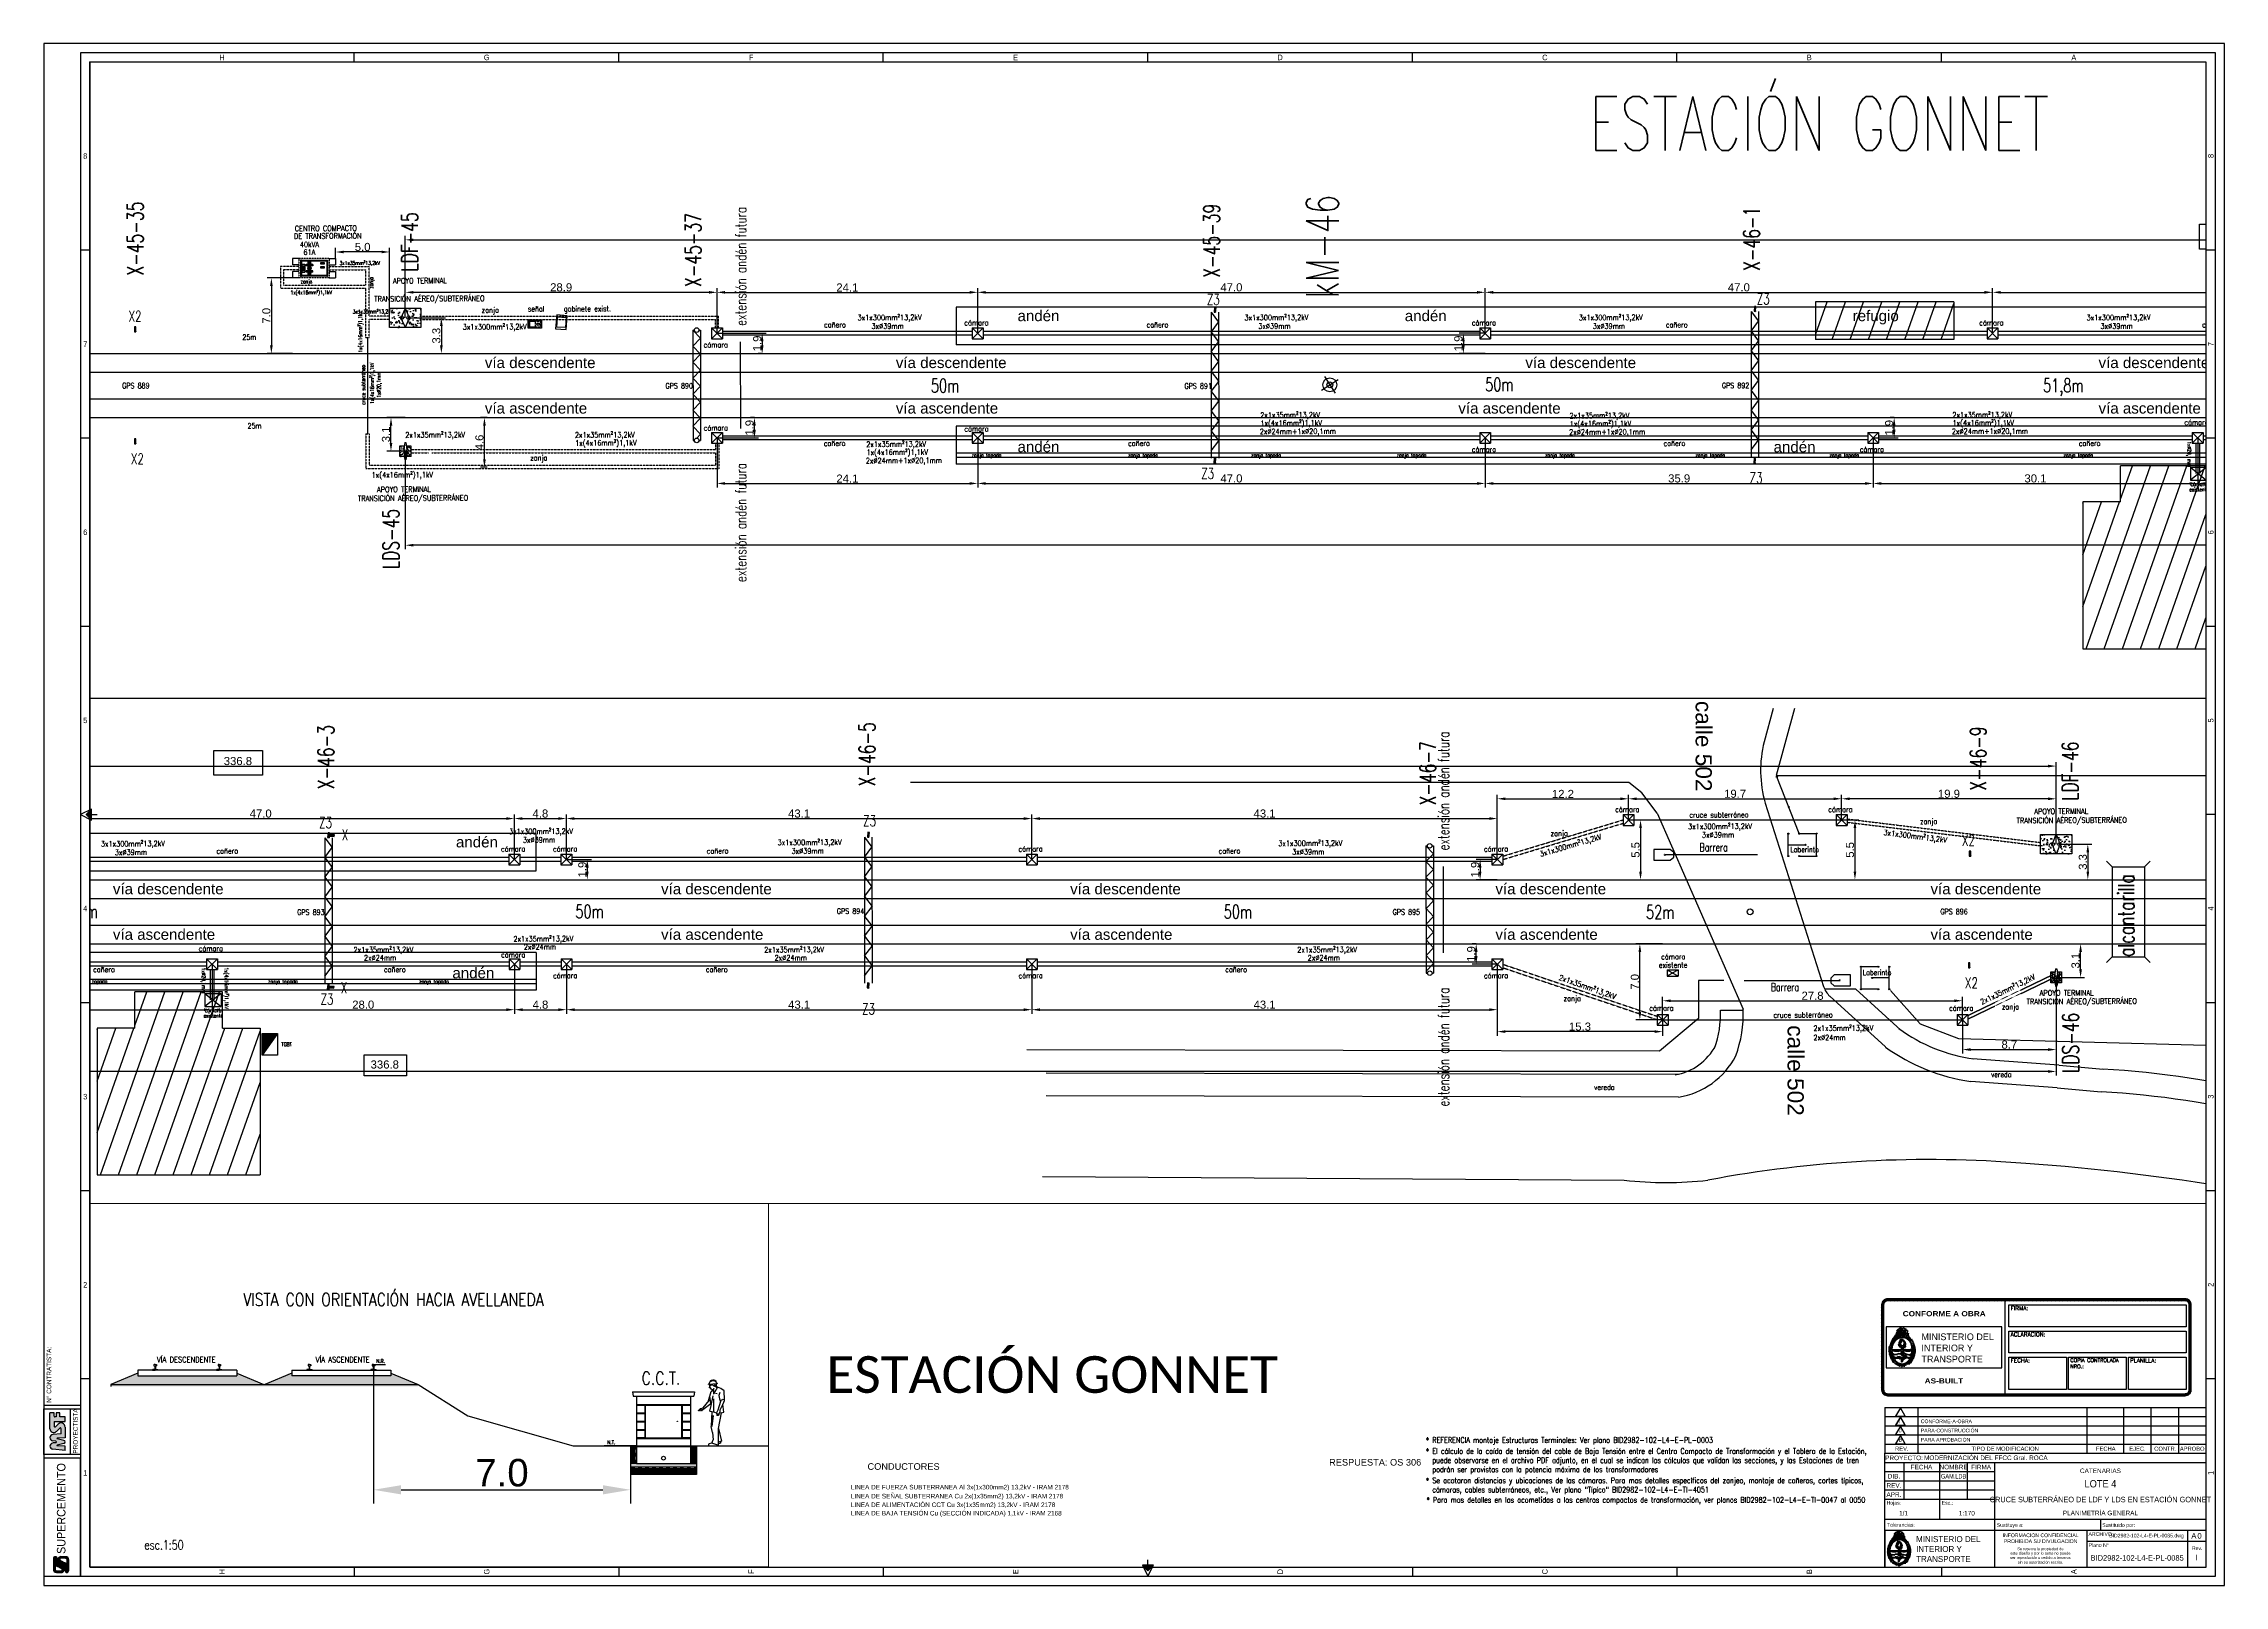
# Paper-space layout 'Layout1' of a CAD drawing. Header units: millimetres. Extents: x -140 to 1048, y 288 to 1128.
# The model-space entities are those that its viewports show. They can reach past a viewport. Long polylines and large blocks are cut down to what shows.
import ezdxf
from ezdxf.enums import TextEntityAlignment as Align

# ---------------------------------------------------------------- set-up
doc = ezdxf.new("R2010")
doc.units = ezdxf.units.MM
doc.linetypes.add('DASHED2', pattern=[0.375, 0.25, -0.125])
doc.linetypes.add('HIDDEN2', pattern=[4.7625, 3.175, -1.5875])
for name, color, linetype in [('0_FORMATO', 7, 'Continuous'), ('C142', 142, 'Continuous'), ('DIM1-25', 7, 'Continuous'), ('E4_ESQUEMAS', 2, 'Continuous'), ('LINEA_02', 8, 'Continuous'), ('M0_EQUIPOS', 7, 'Continuous'), ('M_DIM', 1, 'Continuous'), ('M_TEXT', 3, 'Continuous'), ('R-EDIFICIOS', 4, 'Continuous'), ('R-SEÑALIZACION HORIZONTAL', 1, 'Continuous'), ('soportes especiales', 3, 'Continuous'), ('TEXTO', 7, 'Continuous'), ('textos', 7, 'Continuous'), ('Textos catenaria', 7, 'Continuous')]:
    doc.layers.add(name, color=color, linetype=linetype)
doc.styles.add('ARIAL', font='arial.ttf', dxfattribs={"width": 0.8})
doc.styles.add('progresivas', font='calibri.ttf')
doc.styles.add('ROMAN_SIMPLEX', font='ROMANS')
doc.styles.add('SANS', font='sanss___.ttf')
doc.styles.add('SANSSERIF', font='SAS_____.PFB', dxfattribs={"height": 0.4})
doc.styles.add('SIMPLEX', font='simplex.shx', dxfattribs={"width": 0.75})
doc.styles.add('STYLE1', font='arial.ttf')
doc.styles.add('TEXTO_SELLO', font='')
doc.styles.get('TEXTO_SELLO').set_extended_font_data('Arial Black', bold=True)
doc.dimstyles.new('COTA-100', dxfattribs={"dimscale": 1.5, "dimtxt": 0.5, "dimasz": 0.5, "dimexe": 0.25, "dimexo": 0, "dimgap": 0.05, "dimtad": 1, "dimdec": 1, "dimzin": 0, "dimdsep": 46, "dimtxsty": 'SANS', "dimcen": 0.1, "dimclrd": 256, "dimclre": 256, "dimclrt": 256, "dimazin": 0, "dimtm": 1e-09, "dimtfac": 0.714286, "dimtdec": 1, "dimtmove": 2, "dimatfit": 2, "dimfxl": 0, "dimtolj": 1, "dimtzin": 0, "dimarcsym": 0})
pattern_1 = [(50, (-2624.04677, -773.78864), (0.45546167, -0.039847714), [0.047625, -0.523875]), (355, (-2624.04677, -773.78864), (-0.088107065, 0.47764161), [0.0381, -0.4191]), (100.451, (-2624.0088, -773.79196), (0.367356254, 0.43779172), [0.040475, -0.445225]), (46.1842, (-2624.04677, -773.66164), (0.6776976, -0.10510582), [0.0714375, -0.7858125]), (96.6356, (-2623.9903, -773.6704), (0.59351059, 0.61856389), [0.0607125, -0.6678375]), (351.184, (-2624.0468, -773.66164), (0.59351151, 0.6185628), [0.05715, -0.62865]), (21, (-2623.98327, -773.6934), (0.3790372, -0.255663796), [0.047625, -0.523875]), (326, (-2623.98327, -773.6934), (0.15450507, 0.460469915), [0.0381, -0.4191]), (71.4514, (-2623.9517, -773.7147), (0.53354123, 0.204807144), [0.040475, -0.445225]), (37.5, (-2624.04677, -773.78864), (0.007721508, 0.211387597), [0, -0.41402, 0, -0.42545, 0, -0.4206875]), (7.5, (-2624.04677, -773.78864), (0.167049156, 0.250451437), [0, -0.24257, 0, -0.404495, 0, -0.1603375]), (327.5, (-2624.18837, -773.78864), (0.338976488, -0.01432186), [0, -0.15875, 0, -0.4953, 0, -0.657225]), (317.5, (-2624.25187, -773.78864), (0.370322953, 0.063566228), [0, -0.206375, 0, -0.32893, 0, -0.466725])]
pattern_2 = [(228.0128, (1914.6258315, 1508.893343), (-1.0160008633, -1.1430014045), [0.01708605, -1.691525]), (184.9697, (1914.6144015, 1508.8806426), (1.5240024653, 0.1269991038), [0.02932025, -2.9027]), (132.5104, (1914.5851915, 1508.8781026), (1.2699990759, -1.3970013646), [0.0206741, -2.046735]), (267.2737, (1914.5356615, 1508.8463526), (0.1269994485, 2.5399991827), [0.02670025, -2.64332]), (292.8337, (1914.5343915, 1508.8196826), (-0.6350018028, 1.5240008665), [0.0261817, -2.59199]), (357.2737, (1914.5445515, 1508.7955526), (-2.5399991827, 0.1269994485), [0.02670025, -2.64332]), (37.6942, (1914.5712215, 1508.7942826), (-1.65100104306, -1.26999886785), [0.0353097, -3.495655]), (72.2553, (1914.5991615, 1508.8158726), (0.8890017783, 2.7940008103), [0.033336, -3.300265]), (121.4296, (1914.6093215, 1508.8476226), (-1.0160002618, 1.650998058), [0.02679065, -2.652275]), (175.2364, (1914.595351, 1508.870483), (1.3969989027, -0.126998808), [0.03058565, -1.498695]), (222.3974, (1914.5648715, 1508.8730226), (-1.52400004586, -1.39699818253), [0.0395539, -3.91584]), (138.8141, (1914.661391, 1508.845083), (-0.8889994337, 0.761998828), [0.01350025, -1.33653]), (171.4692, (1914.6512315, 1508.8539726), (1.6509974798, -0.25400064), [0.0256841, -2.54273]), (225, (1914.62583, 1508.85778), (-3e-17, -0.12699991), [0.01796045, -0.1616445]), (203.1986, (1914.616941, 1508.873023), (0.635002141, 0.254001114), [0.00967205, -0.95753]), (291.8014, (1914.608051, 1508.869213), (-0.127000089, 0.381000245), [0.0136783, -0.67024]), (30.9638, (1914.613131, 1508.856513), (0.380999598, 0.254000198), [0.022216, -0.718315]), (161.5651, (1914.63218, 1508.867943), (0.254000116, -0.12699981), [0.01606435, -0.385545]), (16.3895, (1914.5343915, 1508.8692126), (1.2700007007, 0.3809992075), [0.0225044, -2.22794]), (70.3462, (1914.5559815, 1508.875563), (-0.5079985844, -1.3969980244), [0.01887995, -1.86911]), (293.1986, (1914.632181, 1508.893343), (-0.254001114, 0.635002141), [0.019344, -0.94786]), (343.6105, (1914.6398015, 1508.8755626), (-1.2700007007, 0.3809992075), [0.0225044, -2.22794]), (339.444, (1914.534391, 1508.790473), (-0.635000788, 0.253999692), [0.02170175, -1.063385]), (294.7751, (1914.5547115, 1508.782853), (-0.6349985202, 1.3969993513), [0.0181836, -1.80018]), (66.8014, (1914.633451, 1508.766343), (0.254001114, 0.635002141), [0.019344, -0.94786]), (17.354, (1914.6410715, 1508.7841226), (-1.6510000891, -0.5079992338), [0.02128915, -2.10762]), (69.444, (1914.571221, 1508.766343), (-0.253999692, -0.635000788), [0.0108509, -1.07424]), (101.3099, (1914.625831, 1508.766343), (-0.126999373, 0.507998373), [0.00647575, -0.6411]), (165.9638, (1914.62456, 1508.772693), (0.381000268, -0.12699978), [0.0261817, -0.4974525]), (186.009, (1914.5991615, 1508.7790426), (1.2699981272, 0.1269997034), [0.02426335, -2.40207]), (303.6901, (1914.61313, 1508.845083), (-0.127000044, 0.253999755), [0.0183162, -0.439589]), (353.1572, (1914.6232915, 1508.8298426), (2.15900089283, -0.2540011376), [0.03197785, -3.1658]), (60.9454, (1914.655041, 1508.826033), (-0.5079988183, -0.8889978805), [0.0130754, -1.29447]), (90, (1914.66139, 1508.83746), (-0.127, 0.127), [0.00762, -0.11938]), (120.2564, (1914.5966215, 1508.782853), (0.5079989233, -0.8889995516), [0.01764335, -1.746695]), (48.0128, (1914.5877315, 1508.798093), (1.0160008633, 1.1430014045), [0.03417215, -1.67444]), (0, (1914.61059, 1508.82349), (0.127, 0.127), [0.03302, -0.09398]), (325.3048, (1914.6436115, 1508.823493), (-1.2699977995, 0.8890000845), [0.0200805, -1.987965]), (254.0546, (1914.660121, 1508.812063), (-0.127000324, -0.50800121), [0.01849145, -0.906085]), (207.646, (1914.6550415, 1508.7942826), (-2.41299915245, -1.27000079874), [0.03010725, -2.980625]), (175.4261, (1914.6283715, 1508.7803126), (-1.65100038024, 0.12699938556), [0.03185145, -3.15329]), (175.4261, (1914.6283715, 1508.7803126), (-1.65100038024, 0.12699938556), [0.03185145, -3.15329])]
pattern_3 = [(0, (1924.48569, 1492.31338), (0.09525, 0.09525), [0.09525, -0.09525]), (0, (1924.48569, 1492.3491), (0.09525, 0.09525), [0.09525, -0.09525]), (0, (1924.48569, 1492.38482), (0.09525, 0.09525), [0.09525, -0.09525]), (90, (1924.49759, 1492.39672), (-0.09525, 0.09525), [0.09525, -0.09525]), (90, (1924.53331, 1492.39672), (-0.09525, 0.09525), [0.09525, -0.09525]), (90, (1924.56903, 1492.39672), (-0.09525, 0.09525), [0.09525, -0.09525])]

# ---------------------------------------------------------------- blocks, each defined once
blk = doc.blocks.new('ROTULO_CARATULA')
at = {"layer": '0_FORMATO', "color": 255}
for p, q in [((0, 0), (0, 62)), ((0, 52), (60, 52)), ((10.6, 37), (10.6, 57)), ((30, 37), (30, 57)), ((45, 37), (45, 57)), ((60, 0), (60, 57)), ((0, 47), (60, 47)), ((0, 42), (60, 42)), ((0, 37), (60, 37)), ((30, 26), (30, 37)), ((175, 26), (0, 26)), ((117.5, 26), (117.5, 20)), ((175, 20), (0, 20)), ((0, 19.4), (0, 0)), ((60, 0), (60, 19.2)), ((110, 20), (110, 0)), ((175, 14), (110, 14)), ((165, 20), (165, 0)), ((0, 0), (175, 0))]:
    blk.add_line(p, q, dxfattribs=at)
at = {"layer": '0_FORMATO', "color": 7}
for p, q in [((0, 62), (175, 62)), ((0, 57), (175, 57))]:
    blk.add_line(p, q, dxfattribs=at)
at = {"layer": '0_FORMATO', "color": 253}
for p, q in [((0, 19.9), (0, 17.7)), ((2.2, 11.9), (2.3, 12.2)), ((2.2, 11.7), (2.2, 11.9)), ((2.3, 12.2), (2.4, 12.4)), ((2.4, 12.4), (2.5, 12.6)), ((2.5, 12.6), (2.6, 12.8)), ((2.6, 12.8), (2.7, 13.1)), ((2.7, 13.1), (2.8, 13.3)), ((2.8, 13.3), (3, 13.5)), ((3, 13.5), (3.1, 13.8)), ((3.1, 13.8), (3.2, 14)), ((3.2, 14), (3.3, 14.2)), ((3.3, 14.2), (3.4, 14.4)), ((3.4, 14.4), (3.6, 14.6)), ((3.6, 14.6), (3.7, 14.9)), ((3.7, 14.9), (3.8, 15.1)), ((3.8, 15.1), (4, 15.3)), ((4, 15.3), (4.1, 15.5)), ((4.1, 15.5), (4.3, 15.7)), ((4.3, 15.7), (4.4, 16)), ((4.4, 16), (4.6, 16.2)), ((4.6, 16.2), (4.7, 16.4)), ((4.7, 16.4), (4.9, 16.6)), ((4.9, 16.6), (5, 16.8)), ((5, 16.8), (5.2, 17)), ((5.2, 18.2), (6, 19.1)), ((5.4, 18), (5.2, 18.2)), ((5.2, 17.4), (5.4, 17.7)), ((5.2, 17), (5.3, 17.2)), ((5.3, 17.2), (5.5, 17.4)), ((5.5, 17.9), (5.4, 18)), ((5.4, 17.7), (5.5, 17.8)), ((5.5, 17.8), (5.5, 17.9)), ((6, 19.1), (6.3, 19)), ((6.3, 19), (6.4, 19.1)), ((6.4, 19.1), (6.6, 19.3)), ((6.6, 19.3), (7.4, 18.8)), ((7.4, 18.8), (7.7, 19.3)), ((7.7, 19.3), (7.9, 18.8)), ((7.9, 18.8), (8.2, 19.6)), ((8.2, 19.6), (9.6, 19.1)), ((9.6, 19.1), (9.3, 18.2)), ((9.3, 18.2), (10.4, 18.2)), ((10.4, 18.2), (10.1, 16.6)), ((10.1, 16.6), (10.4, 16.7)), ((10.4, 16.7), (10.7, 16.8)), ((10.7, 16.8), (10.9, 16.9)), ((10.8, 16.6), (10.7, 16.4)), ((10.7, 16.4), (10.7, 16.2)), ((10.7, 16.2), (10.8, 16)), ((11, 17), (10.8, 16.8)), ((10.8, 16.8), (10.8, 16.6)), ((10.8, 16), (10.8, 15.8)), ((10.8, 15.8), (10.9, 15.6)), ((10.9, 15.6), (11, 15.4)), ((11, 15.4), (11.2, 15.2)), ((11.2, 15.2), (11.3, 14.9)), ((11.3, 14.9), (11.5, 14.7)), ((11.5, 14.7), (11.6, 14.5)), ((11.6, 14.5), (11.8, 14.2)), ((11.8, 14.2), (12, 14)), ((12, 14), (12.2, 13.8)), ((12.2, 13.8), (12.3, 13.6)), ((12.3, 13.6), (12.5, 13.4)), ((12.5, 13.4), (12.7, 13.2)), ((12.7, 13.2), (12.8, 13)), ((12.8, 13), (12.9, 12.8)), ((12.9, 12.8), (13, 12.6)), ((13, 12.6), (13.1, 12.5)), ((13.1, 12.5), (13.2, 12.3)), ((13.2, 12.3), (13.3, 12.1)), ((13.3, 12.1), (13.4, 11.9)), ((1.6, 9.3), (1.7, 9.6)), ((1.6, 9.1), (1.6, 9.3)), ((1.6, 8.8), (1.6, 9.1)), ((1.6, 8.6), (1.6, 8.8)), ((1.6, 8.3), (1.6, 8.6)), ((1.6, 8.1), (1.6, 8.3)), ((1.6, 7.8), (1.6, 8.1)), ((1.6, 7.6), (1.6, 7.8)), ((1.7, 7.3), (1.6, 7.6)), ((1.7, 10), (1.8, 10.3)), ((1.7, 9.8), (1.7, 10)), ((1.7, 9.6), (1.7, 9.8)), ((1.7, 7.1), (1.7, 7.3)), ((1.8, 6.8), (1.7, 7.1)), ((1.8, 10.5), (1.9, 10.8)), ((1.8, 10.3), (1.8, 10.5)), ((1.8, 6.6), (1.8, 6.8)), ((1.9, 6.3), (1.8, 6.6)), ((1.9, 11), (2, 11.2)), ((1.9, 10.8), (1.9, 11)), ((1.9, 6.1), (1.9, 6.3)), ((2, 5.8), (1.9, 6.1)), ((2, 11.2), (2.1, 11.5)), ((2.1, 5.6), (2, 5.8)), ((2.1, 11.5), (2.2, 11.7)), ((2.2, 5.3), (2.1, 5.6)), ((2.3, 5.1), (2.2, 5.3)), ((2.4, 4.8), (2.3, 5.1)), ((2.6, 4.5), (2.4, 4.8)), ((2.7, 4.3), (2.6, 4.5)), ((2.8, 4.1), (2.7, 4.3)), ((3, 3.8), (2.8, 4.1)), ((3.1, 3.6), (3, 3.8)), ((3.3, 3.4), (3.1, 3.6)), ((3.4, 3.2), (3.3, 3.4)), ((3.6, 3), (3.4, 3.2)), ((3.8, 2.8), (3.6, 3)), ((4, 2.6), (3.8, 2.8)), ((4.2, 2.4), (4, 2.6)), ((4.4, 2.2), (4.2, 2.4)), ((4.7, 2), (4.4, 2.2)), ((4.9, 1.9), (4.7, 2)), ((5.1, 1.7), (4.9, 1.9)), ((5.4, 1.6), (5.1, 1.7)), ((5.6, 1.5), (5.4, 1.6)), ((8.5, 1.8), (5.5, 2.1)), ((5.5, 2.1), (6.8, 1.3)), ((5.8, 1.4), (5.6, 1.5)), ((6.1, 1.3), (5.8, 1.4)), ((6.3, 1.3), (6.1, 1.3)), ((6.6, 1.3), (6.3, 1.3)), ((6.8, 1.3), (6.6, 1.3)), ((6.8, 1.3), (8.5, 1.8)), ((7.1, 1.3), (6.8, 1.3)), ((7.3, 1.2), (7.1, 1.3)), ((7.5, 1), (7.3, 1.2)), ((7.5, 0.8), (7.5, 1)), ((7.7, 0.5), (7.5, 0.8)), ((8.2, 1.3), (7.7, 0.5)), ((9.6, 1.6), (8.2, 1.3)), ((10.4, 2.6), (8.8, 1.8)), ((8.8, 1.8), (9.6, 1.6)), ((10.1, 1.8), (10.4, 2.6)), ((10.4, 1.9), (10.1, 1.8)), ((10.6, 2), (10.4, 1.9)), ((10.8, 2.1), (10.6, 2)), ((11, 2.3), (10.8, 2.1)), ((11.2, 2.4), (11, 2.3)), ((11.4, 2.5), (11.2, 2.4)), ((11.6, 2.7), (11.4, 2.5)), ((11.8, 2.9), (11.6, 2.7)), ((12, 3), (11.8, 2.9)), ((12.1, 3.2), (12, 3)), ((12.3, 3.4), (12.1, 3.2)), ((12.4, 3.6), (12.3, 3.4)), ((12.6, 3.8), (12.4, 3.6)), ((12.7, 4), (12.6, 3.8)), ((12.8, 4.2), (12.7, 4)), ((13, 4.4), (12.8, 4.2)), ((13.1, 4.6), (13, 4.4)), ((13.2, 4.8), (13.1, 4.6)), ((13.3, 5), (13.2, 4.8)), ((13.4, 5.3), (13.3, 5)), ((13.4, 11.9), (13.5, 11.6)), ((13.5, 5.5), (13.4, 5.3)), ((13.5, 11.6), (13.6, 11.4)), ((13.6, 5.7), (13.5, 5.5)), ((13.6, 11.4), (13.7, 11.2)), ((13.7, 6.2), (13.6, 6)), ((13.6, 6), (13.6, 5.7)), ((13.7, 11.2), (13.7, 10.9)), ((13.7, 10.9), (13.8, 10.7)), ((13.8, 6.4), (13.7, 6.2)), ((13.8, 10.7), (13.8, 10.5)), ((13.8, 10.5), (13.9, 10.2)), ((13.9, 6.9), (13.8, 6.7)), ((13.8, 6.7), (13.8, 6.4)), ((13.9, 10.2), (13.9, 10)), ((13.9, 10), (14, 9.7)), ((14, 7.7), (13.9, 7.4)), ((13.9, 7.4), (13.9, 7.2)), ((13.9, 7.2), (13.9, 6.9)), ((14, 9.7), (14, 9.5)), ((14, 9.5), (14, 9.2)), ((14, 9.2), (14, 9)), ((14, 9), (14, 8.7)), ((14, 8.7), (14, 8.5)), ((14, 8.5), (14, 8.2)), ((14, 8.2), (14, 7.9)), ((14, 7.9), (14, 7.7))]:
    blk.add_line(p, q, dxfattribs=at)
at = {"layer": '0_FORMATO'}
blk.add_line((60, 19.2), (60, 21.6), dxfattribs=at)
at = {"layer": '0_FORMATO', "color": 253}
for points in [[(0, 19.9), (0, 19.9)], [(2.2, 12.2), (2.2, 11.9), (2.2, 11.6), (2.2, 11.4), (2.3, 11.2), (2.5, 11.1), (2.7, 10.9), (2.5, 11.4), (3.3, 11.1), (2.2, 12.2)], [(3.3, 14.4), (3.1, 14.1), (3, 13.9), (2.8, 13.6), (2.7, 13.4), (2.6, 13.1), (2.6, 12.8), (2.5, 12.6), (2.5, 12.3), (2.5, 12), (2.6, 12.2), (2.7, 12.4), (2.9, 12.6), (3, 12.9), (3.1, 13.1), (3.2, 13.4), (3.3, 13.7), (3.3, 13.9), (3.3, 14.2), (3.3, 14.4)], [(2.7, 8.9), (7.4, 8.9), (7.4, 10), (7.2, 10.1), (7.1, 10.3), (6.9, 10.4), (6.8, 10.6), (6.7, 10.8), (6.6, 11), (6.5, 11.2), (6.5, 11.4), (6.4, 11.7), (6.4, 11.9), (6.4, 12.1), (6.4, 12.4), (6.4, 12.6), (6.5, 12.8), (6.6, 13), (6.6, 13.2), (6.8, 13.3), (6.9, 13.5), (7.1, 13.6), (7.2, 13.7), (7.4, 13.8), (7.7, 13.8), (7.9, 13.8), (8.1, 13.7), (8.3, 13.7), (8.5, 13.6), (8.6, 13.4), (8.8, 13.3), (8.9, 13.2), (9, 13), (9.1, 12.8), (9.2, 12.6), (9.3, 12.4), (9.3, 12.2), (9.4, 12), (9.4, 11.8), (9.4, 11.6), (9.3, 11.4), (9.3, 11.2), (9.2, 11), (9.1, 10.8), (9, 10.6), (8.9, 10.5), (8.8, 10.3), (8.6, 10.2), (8.4, 10.1), (8.2, 10), (8.2, 8.9), (12.6, 8.9), (12.6, 9.2), (12.6, 9.5), (12.6, 9.7), (12.5, 10), (12.5, 10.2), (12.5, 10.4), (12.4, 10.7), (12.4, 10.9), (12.3, 11.1), (12.3, 11.3), (12.2, 11.5), (12.1, 11.7), (12, 11.9), (12, 12.1), (11.9, 12.3), (11.8, 12.4), (11.7, 12.6), (11.6, 12.8), (11.5, 12.9), (11.4, 13.1), (11.3, 13.2), (11.2, 13.3), (11.1, 13.5), (10.9, 13.6), (10.8, 13.7), (10.7, 13.8), (10.6, 13.9), (10.4, 14), (10.3, 14.1), (10.1, 14.2), (10, 14.3), (9.9, 14.4), (9.7, 14.4), (9.6, 14.5), (9.4, 14.6), (9.3, 14.6), (9.1, 14.7), (9, 14.7), (8.8, 14.7), (8.7, 14.8), (8.5, 14.8), (8.3, 14.8), (8.2, 14.8), (8, 14.8), (7.9, 14.8), (7.7, 14.8), (7.6, 14.8), (7.4, 14.8), (7.2, 14.8), (7.1, 14.7), (6.9, 14.7), (6.8, 14.7), (6.6, 14.6), (6.5, 14.6), (6.3, 14.5), (6.2, 14.5), (6, 14.4), (5.9, 14.3), (5.7, 14.2), (5.6, 14.1), (5.4, 14.1), (5.3, 14), (5.1, 13.9), (5, 13.7), (4.9, 13.6), (4.7, 13.5), (4.6, 13.4), (4.5, 13.3), (4.3, 13.1), (4.2, 13), (4.1, 12.8), (4, 12.7), (3.9, 12.5), (3.8, 12.3), (3.7, 12.2), (3.6, 12), (3.5, 11.8), (3.4, 11.6), (3.3, 11.4), (3.2, 11.2), (3.2, 11), (3.1, 10.8), (3, 10.6), (3, 10.4), (2.9, 10.2), (2.9, 9.9), (2.8, 9.7), (2.8, 9.4), (2.8, 9.2), (2.7, 8.9)], [(2.7, 12.2), (3.3, 11.7), (3.3, 12.2), (2.7, 12.2)], [(3, 13.6), (2.9, 13.2), (2.9, 13), (2.9, 12.7), (3.1, 12.5), (3.3, 12.2), (3.2, 12.5), (3.3, 12.7), (3.6, 12.8), (3, 13.6)], [(3.3, 13.3), (3.3, 13), (3.3, 12.9), (3, 12.8), (3.3, 12), (3.5, 12.2), (3.6, 12.5), (3.6, 12.7), (3.6, 12.9), (3.5, 13.1), (3.3, 13.3)], [(3.8, 14.1), (3.8, 13.8), (3.8, 13.7), (3.6, 13.6), (3.3, 13.6), (4.1, 13), (4.7, 14.1), (3.8, 14.1)], [(3.6, 14.7), (3.8, 14.4), (3.6, 14.7)], [(3.8, 15), (3.8, 14.6), (3.7, 14.3), (3.8, 14.1), (3.9, 13.8), (4.1, 13.6), (4.1, 13.9), (4.2, 14.1), (4.3, 14.1), (4.7, 14.1), (4.4, 15), (3.8, 15)], [(4.4, 15.5), (4.7, 13.9), (5.5, 14.7), (4.4, 15.5)], [(4.7, 15.8), (4.7, 14.7), (5.7, 15), (5.5, 15.8), (4.7, 15.8)], [(6.3, 18.8), (5.5, 17.2), (4.9, 17.2), (4.9, 15.5), (5.2, 15.5), (5.4, 15.4), (5.5, 15.3), (5.4, 15.1), (5.2, 15), (5.4, 14.9), (5.7, 14.9), (5.9, 14.9), (6.2, 14.9), (6.5, 14.9), (6.8, 15), (7.1, 15), (7.4, 15.1), (7.7, 15.2), (7.9, 15.3), (8.2, 15.4), (8.4, 15.5), (8.6, 15.6), (8.8, 15.8), (5.7, 15.2), (6.3, 18.8)], [(6, 19.1), (5.2, 18.2), (5.5, 18.2), (5.8, 18.2), (5.9, 18.3), (6, 18.5), (6.1, 18.8), (6, 19.1)], [(5.7, 17.4), (5.5, 16.1), (5.7, 16.3), (5.8, 16.5), (5.9, 16.7), (5.9, 16.9), (5.9, 17.1), (5.7, 17.4)], [(5.7, 16.1), (5.7, 15.2), (6.3, 15.2), (6.3, 16.1), (5.7, 16.1)], [(6.6, 18.2), (6, 16.9), (6.2, 17.1), (6.4, 17.4), (6.5, 17.6), (6.6, 17.9), (6.6, 18.2)], [(6, 16.3), (6.8, 16.3), (6.6, 17.4), (7.7, 17.4), (7.4, 16.6), (8.2, 16.6), (7.9, 17.4), (8.8, 17.4), (8.8, 17), (8.8, 16.8), (9, 16.6), (9.3, 16.3), (9.3, 16.6), (9.2, 16.9), (9.1, 17.1), (9, 17.3), (8.9, 17.5), (8.8, 17.6), (8.6, 17.8), (8.5, 17.9), (8.3, 18), (8.2, 18), (8, 18.1), (7.9, 18.1), (7.7, 18.1), (7.5, 18), (7.4, 18), (7.2, 17.9), (7.1, 17.8), (6.9, 17.7), (6.7, 17.5), (6.6, 17.4), (6.5, 17.2), (6.3, 17), (6.2, 16.8), (6.1, 16.6), (6, 16.3)], [(6, 16.3), (6, 15.5), (6.6, 16.1), (7.4, 15.8), (7.1, 16), (6.9, 16.2), (6.7, 16.3), (6.4, 16.3), (6, 16.3)], [(6.8, 13.3), (7.7, 13), (6.3, 11.1), (9, 10.9), (8.2, 11.1), (9, 11.4), (9, 11.7), (8.9, 12), (8.8, 12.2), (8.8, 12.5), (8.7, 12.7), (8.6, 12.9), (8.4, 13.1), (8.3, 13.2), (8.1, 13.3), (7.9, 13.4), (7.7, 13.4), (7.5, 13.4), (7.2, 13.4), (6.8, 13.3)], [(6.6, 12.5), (6.3, 11.7), (6.6, 12.5)], [(6.5, 15.1), (6.7, 15.1), (6.5, 15.1)], [(8.2, 19.6), (8.1, 19.3), (7.9, 19.1), (7.8, 19.1), (7.6, 19.2), (7.4, 19.3), (6.6, 19.3), (6.7, 19.1), (6.8, 18.9), (7, 18.7), (7.1, 18.6), (7.3, 18.5), (7.5, 18.4), (7.7, 18.4), (7.9, 18.4), (8.2, 18.4), (8.4, 18.4), (8.6, 18.5), (8.9, 18.6), (9.1, 18.6), (9.3, 18.7), (9.6, 18.8), (8.2, 19.6)], [(6.6, 17.4), (6.7, 17.1), (6.8, 16.9), (7, 16.7), (7.1, 16.6), (7.4, 16.5), (7.6, 16.4), (7.9, 16.3), (7.7, 17.4), (6.6, 17.4)], [(6.6, 16.1), (6.6, 15.5), (7.1, 15.5), (6.6, 16.1)], [(6.8, 13.9), (6.6, 12.8), (7.4, 13.9), (6.8, 13.9)], [(6.8, 17.4), (6.8, 16.9), (7.4, 16.9), (7.4, 17.4), (6.8, 17.4)], [(6.8, 12.2), (7.7, 13), (7.3, 13), (7.1, 12.9), (7, 12.8), (6.9, 12.5), (6.8, 12.2)], [(6.9, 18.3), (7, 18.2), (6.9, 18.3)], [(7.4, 15.5), (8.8, 15.8), (8.8, 15), (9, 15.1), (9.3, 15.1), (9.5, 15.2), (9.7, 15.2), (9.9, 15.2), (10.1, 15.2), (10.1, 15.1), (10.2, 14.9), (10.1, 14.7), (10.9, 15), (10.9, 15.5), (10.8, 15.6), (10.6, 15.6), (10.4, 15.7), (10.1, 15.8), (9.9, 15.9), (9.7, 16), (9.5, 16.1), (9.2, 16.2), (9, 16.2), (8.8, 16.3), (8.6, 16.3), (8.4, 16.3), (8.2, 16.3), (8, 16.3), (7.9, 16.2), (7.7, 16.1), (7.6, 15.9), (7.5, 15.8), (7.4, 15.5)], [(7.4, 14.1), (8.2, 13.9), (7.4, 14.1)], [(7.6, 13.8), (7.8, 13.7), (7.6, 13.8)], [(7.7, 16.1), (7.9, 15.8), (7.7, 16.1)], [(7.8, 19.2), (7.8, 19), (7.8, 19.2)], [(7.9, 17.4), (7.9, 16.9), (8.8, 16.9), (8.8, 17.4), (7.9, 17.4)], [(7.9, 13.9), (8.8, 13.3), (7.9, 13.9)], [(8.2, 16.9), (9, 16.3), (8.2, 16.9)], [(8.5, 18.5), (8.5, 18), (9, 18), (8.5, 18.5)], [(8.8, 18), (9.9, 16.3), (9.8, 16.6), (9.6, 16.9), (9.5, 17.2), (9.4, 17.4), (9.2, 17.6), (9, 17.8), (8.8, 18)], [(8.8, 13.3), (8.8, 12), (8.8, 13.3)], [(9, 18.8), (9.3, 15.8), (10.7, 15.5), (10.7, 16.6), (10.1, 16.6), (10.4, 18.2), (9, 18.8)], [(9, 15.2), (10.4, 15), (9, 15.2)], [(9, 12.5), (9.3, 10.3), (9.4, 10.6), (9.5, 10.9), (9.5, 11.2), (9.5, 11.4), (9.4, 11.7), (9.3, 12), (9.2, 12.2), (9, 12.5)], [(9.1, 12.9), (9.2, 12.7), (9.1, 12.9)], [(9.7, 17.2), (9.8, 17.1), (9.7, 17.2)], [(10.1, 14.7), (11.5, 13), (12, 13.6), (12.9, 13), (12.6, 13.9), (11.2, 13.6), (11.2, 13.9), (11.1, 14.2), (10.9, 14.3), (10.7, 14.5), (10.5, 14.6), (10.1, 14.7)], [(10.7, 15), (12, 13.6), (12, 13.9), (11.9, 14.2), (11.8, 14.5), (11.7, 14.6), (11.5, 14.8), (11.3, 14.9), (11, 14.9), (10.7, 15)], [(11.4, 13.8), (11.6, 13.7), (11.4, 13.8)], [(12, 13.6), (11.9, 13.3), (11.8, 13), (11.8, 12.8), (11.9, 12.6), (12, 12.5), (12.3, 12.3), (12.6, 12.2), (12, 11.7), (12.3, 10.9), (13.4, 10.9), (13.1, 13), (12, 13.6)], [(12.2, 12.1), (12.4, 12), (12.2, 12.1)], [(13.1, 12.2), (13.1, 12), (13.1, 11.8), (13.1, 11.5), (13, 11.3), (12.9, 11.1), (12.9, 10.8), (12.9, 10.6), (12.8, 10.4), (12.9, 10.2), (12.9, 10.1), (13, 9.9), (13.2, 9.8), (13.4, 9.8), (12.9, 10.3), (14, 10.3), (13.1, 12.2)], [(12.9, 12.5), (13.1, 12.2), (12.9, 12.5)], [(1.4, 10.3), (1.4, 8.1), (1.6, 8.9), (2.5, 9.2), (2.3, 9.4), (2.2, 9.5), (2.1, 9.6), (2.1, 9.6), (2.2, 9.7), (2.5, 9.8), (1.4, 10.3)], [(6, 11.7), (6.1, 11.4), (6.2, 11.1), (6.3, 10.9), (6.4, 10.7), (6.6, 10.6), (6.8, 10.5), (7.1, 10.4), (7.4, 10.3), (7.4, 8.9), (2.7, 8.9), (2.8, 9.2), (2.8, 9.5), (2.8, 9.7), (2.8, 10), (2.9, 10.3), (2.9, 10.5), (2.8, 10.8), (2.7, 11), (2.6, 11.2), (2.5, 11.4), (2.7, 10.9), (1.9, 11.1), (1.6, 10), (2.2, 10.6), (1.9, 9.2), (2.5, 7.6), (2.7, 8.7), (7.4, 8.7), (7.4, 6.8), (7.9, 8.7), (8.2, 8.7), (8.5, 8.7), (8.7, 8.7), (9, 8.7), (9.3, 8.7), (9.5, 8.7), (9.8, 8.7), (10.1, 8.7), (10.3, 8.7), (10.6, 8.7), (10.9, 8.7), (11.1, 8.7), (11.4, 8.7), (11.6, 8.6), (11.9, 8.6), (12.1, 8.5), (12.4, 8.4), (12.6, 8.3), (12.8, 8.2), (13.1, 8.1), (13.3, 7.9), (13.5, 7.8), (13.7, 7.6), (12.6, 7.8), (12, 4.8), (10.7, 5.1), (11.5, 4.6), (10.1, 2.6), (11.2, 2.6), (12.6, 5.9), (13.7, 5.7), (12.9, 6.2), (12.9, 7.3), (13.7, 6.5), (14, 10.3), (13.1, 8.4), (13.1, 9.5), (12.9, 9.4), (12.6, 9.3), (12.4, 9.2), (12.1, 9.1), (11.8, 9), (11.6, 9), (11.3, 8.9), (11, 8.9), (10.7, 8.9), (10.5, 8.9), (10.2, 8.9), (9.9, 8.9), (9.6, 8.9), (9.3, 8.9), (9, 8.9), (8.8, 8.9), (8.5, 8.9), (8.2, 8.9), (7.9, 8.9), (8.5, 10.6), (7.1, 11.1), (7.1, 10.8), (7, 10.7), (6.9, 10.6), (6.6, 10.6), (6.3, 10.6), (6, 11.7)], [(1.6, 8.9), (1.7, 8.6), (1.8, 8.3), (1.8, 8.1), (2, 7.9), (2.2, 7.7), (2.5, 7.6), (1.9, 8.1), (2.5, 8.9), (1.6, 8.9)], [(1.6, 7.8), (1.6, 6.5), (1.9, 7.3), (2.5, 6.8), (2.5, 7.1), (2.5, 7.3), (2.3, 7.5), (2.2, 7.6), (1.9, 7.7), (1.6, 7.8)], [(1.9, 7.3), (1.6, 6.2), (2.7, 6.2), (1.9, 7.3)], [(1.9, 10.6), (1.9, 10), (2.5, 10), (1.9, 10.6)], [(2.7, 6.8), (1.9, 5.7), (3, 5.4), (2.7, 6.8)], [(1.9, 5.1), (3.3, 4.8), (3, 5.9), (1.9, 5.1)], [(2, 11.8), (2.1, 11.6), (2, 11.8)], [(2.1, 9.7), (2.3, 9.6), (2.1, 9.7)], [(2.1, 8.3), (2.3, 8.2), (2.1, 8.3)], [(2.3, 5.2), (2.4, 5), (2.3, 5.2)], [(2.5, 4.3), (4.4, 3.5), (4.4, 4.8), (4.1, 4.9), (3.8, 5), (3.6, 5), (3.3, 4.9), (3.1, 4.8), (2.9, 4.7), (2.7, 4.5), (2.5, 4.3)], [(2.7, 8.7), (3, 8.6), (3.2, 8.5), (3.5, 8.4), (3.8, 8.4), (4, 8.4), (4.3, 8.3), (4.6, 8.3), (4.9, 8.3), (5.2, 8.3), (5.5, 8.3), (5.7, 8.3), (6, 8.3), (6.3, 8.4), (6.6, 8.4), (6.9, 8.4), (7.1, 8.4), (7.4, 8.4), (7.1, 8.5), (6.9, 8.6), (6.6, 8.6), (6.4, 8.7), (6.1, 8.7), (5.8, 8.7), (5.5, 8.7), (5.2, 8.7), (5, 8.7), (4.7, 8.7), (4.4, 8.7), (4.1, 8.7), (3.8, 8.7), (3.5, 8.7), (3.3, 8.7), (3, 8.7), (2.7, 8.7)], [(2.7, 8.4), (2.8, 8.1), (2.8, 7.9), (2.9, 7.6), (3, 7.4), (3.1, 7.3), (3.3, 7.1), (3.4, 7), (3.6, 7), (3.7, 6.9), (3.9, 6.8), (4.1, 6.8), (4.3, 6.8), (4.5, 6.8), (4.7, 6.8), (4.9, 6.8), (5.2, 6.9), (5.4, 6.9), (5.6, 7), (5.8, 7), (6.1, 7.1), (6.3, 7.1), (6.5, 7.2), (6.7, 7.2), (7, 7.2), (7.2, 7.3), (7.4, 7.3), (7.4, 8.4), (2.7, 8.4)], [(2.7, 7.3), (3, 7), (2.7, 7.3)], [(2.7, 7), (3, 6.8), (2.7, 7)], [(2.7, 4.6), (2.9, 4.3), (3, 4), (3.1, 3.9), (3.3, 3.7), (3.5, 3.6), (3.8, 3.5), (3.7, 3.8), (3.6, 4), (3.5, 4.2), (3.3, 4.3), (3.1, 4.5), (2.7, 4.6)], [(2.8, 10.4), (2.9, 10.2), (2.8, 10.4)], [(3, 6.2), (3.1, 6), (3.3, 5.9), (3.4, 5.8), (3.6, 5.7), (3.9, 5.6), (4.1, 5.5), (4.3, 5.4), (4.6, 5.4), (4.9, 5.3), (5.2, 5.3), (5.5, 5.3), (5.8, 5.3), (6.1, 5.2), (6.4, 5.2), (6.7, 5.2), (7, 5.3), (7.3, 5.3), (7.5, 5.3), (7.8, 5.3), (8.1, 5.3), (8.3, 5.3), (8.6, 5.4), (8.8, 5.4), (8.8, 6.2), (9, 6.1), (9.2, 6), (9.4, 5.9), (9.6, 5.8), (9.8, 5.7), (10, 5.6), (10.2, 5.5), (10.4, 5.4), (10.6, 5.3), (10.8, 5.3), (11, 5.3), (11.2, 5.3), (11.4, 5.3), (11.6, 5.4), (11.8, 5.4), (11.9, 5.6), (12.1, 5.7), (12.2, 5.9), (12.3, 6.2), (12.1, 6.2), (11.8, 6.3), (11.5, 6.3), (11.3, 6.4), (11, 6.4), (10.8, 6.5), (10.5, 6.5), (10.2, 6.6), (10, 6.7), (9.7, 6.7), (9.5, 6.8), (9.2, 6.8), (8.9, 6.8), (8.7, 6.9), (8.4, 6.9), (8.2, 6.9), (7.9, 6.9), (7.6, 6.8), (7.4, 6.8), (8.8, 6.5), (8.4, 6.4), (8.1, 6.4), (7.9, 6.4), (7.7, 6.4), (7.5, 6.6), (7.3, 6.8), (7.1, 7), (3, 6.2)], [(3, 6.2), (4.1, 6.5), (3.8, 6.6), (3.5, 6.6), (3.3, 6.5), (3, 6.2)], [(3, 3.7), (3.3, 2.9), (4.1, 3.2), (3, 3.7)], [(3.3, 5.4), (3.6, 5.1), (3.3, 5.4)], [(3.6, 3.2), (3.8, 2.9), (3.9, 2.7), (4.1, 2.6), (4.4, 2.5), (4.6, 2.4), (4.9, 2.4), (5.2, 2.4), (4.7, 3.5), (3.6, 3.2)], [(3.6, 2.9), (3.8, 2.6), (3.6, 2.9)], [(7.4, 2.9), (7.4, 4.6), (3.8, 4.8), (3.9, 4.6), (4.1, 4.4), (4.2, 4.2), (4.3, 4), (4.5, 3.8), (4.6, 3.6), (4.8, 3.4), (5, 3.3), (5.1, 3.1), (5.3, 3), (5.5, 2.9), (5.7, 2.8), (5.9, 2.7), (6.1, 2.6), (6.3, 2.5), (6.5, 2.4), (6.7, 2.3), (6.9, 2.3), (7.1, 2.3), (7.3, 2.2), (7.5, 2.2), (7.7, 2.2), (7.9, 2.2), (8.1, 2.2), (8.3, 2.2), (8.5, 2.3), (8.7, 2.3), (8.9, 2.4), (9.1, 2.4), (9.3, 2.5), (9.5, 2.6), (9.7, 2.7), (9.9, 2.8), (10.1, 2.9), (10.3, 3.1), (10.5, 3.2), (10.6, 3.4), (10.8, 3.5), (10.9, 3.7), (11.1, 3.9), (11.2, 4.1), (11.4, 4.3), (11.5, 4.6), (11.2, 4.7), (10.9, 4.8), (10.6, 4.9), (10.3, 4.9), (10.1, 4.9), (9.9, 4.9), (9.7, 4.9), (9.5, 4.8), (9.4, 4.8), (9.2, 4.7), (9, 4.6), (8.9, 4.5), (8.8, 4.4), (8.6, 4.2), (8.5, 4.1), (8.3, 3.9), (8.1, 3.7), (8, 3.5), (7.8, 3.3), (7.6, 3.1), (7.4, 2.9)], [(4.1, 6.8), (5.5, 6.5), (4.1, 6.8)], [(4.1, 4), (4.4, 3.7), (4.1, 4)], [(4.9, 2.9), (4.9, 2.6), (4.8, 2.5), (4.7, 2.4), (4.4, 2.4), (4.1, 2.4), (5.2, 1.8), (6.8, 1.8), (4.9, 2.9)], [(4.4, 3.7), (5.2, 2.9), (4.4, 3.7)], [(4.5, 5.2), (4.6, 5), (4.5, 5.2)], [(4.8, 5.3), (5, 5.2), (4.8, 5.3)], [(5.2, 5.1), (6.6, 5.4), (6.3, 5.5), (6, 5.6), (5.8, 5.6), (5.6, 5.5), (5.4, 5.4), (5.2, 5.1)], [(5.2, 2.9), (5.5, 2.6), (5.2, 2.9)], [(5.2, 2.1), (5.4, 1.8), (5.6, 1.6), (5.8, 1.5), (6, 1.3), (6.3, 1.2), (6.5, 1.1), (6.8, 1), (5.2, 2.1)], [(5.4, 2.3), (5.6, 2.2), (5.4, 2.3)], [(5.6, 6.8), (5.7, 6.7), (5.6, 6.8)], [(5.7, 7), (7.4, 7), (5.7, 7)], [(5.7, 5.4), (6.6, 4.8), (5.7, 5.4)], [(5.7, 2.6), (6, 2.4), (5.7, 2.6)], [(6, 7.3), (6.3, 7), (6, 7.3)], [(6.3, 10.9), (7.4, 10.6), (6.3, 10.9)], [(6.3, 5.4), (6.6, 5.1), (6.3, 5.4)], [(6.3, 4.8), (6.6, 4.6), (6.3, 4.8)], [(6.3, 2.4), (6.6, 2.1), (6.3, 2.4)], [(6.6, 10.9), (7.4, 11.4), (6.6, 10.9)], [(6.6, 10.3), (7.4, 10), (6.6, 10.3)], [(6.6, 5.7), (6.6, 5.1), (7.4, 5.1), (6.6, 5.7)], [(6.6, 4.6), (6.9, 4.6), (7.2, 4.7), (7.4, 4.8), (7.6, 4.9), (7.8, 5.1), (7.9, 5.4), (7.6, 5.3), (7.3, 5.3), (7.1, 5.2), (6.9, 5.1), (6.7, 4.9), (6.6, 4.6)], [(6.8, 4.8), (7.1, 4.6), (6.8, 4.8)], [(6.9, 1.6), (7, 1.5), (6.9, 1.6)], [(7.1, 7), (7.2, 6.7), (7.3, 6.5), (7.4, 6.4), (7.6, 6.3), (7.9, 6.2), (7.1, 7)], [(7.1, 1.8), (7.9, 1.6), (7.4, 0.7), (8.8, 1.8), (7.1, 1.8)], [(7.4, 4.6), (7.4, 3.2), (7.4, 4.6)], [(7.4, 3.2), (7.7, 2.9), (7.4, 3.2)], [(7.6, 1.5), (7.8, 1.4), (7.6, 1.5)], [(7.9, 5.1), (7.7, 3.2), (7.9, 5.1)], [(7.7, 3.2), (7.9, 2.9), (7.7, 3.2)], [(7.8, 0.8), (7.8, 0.6), (7.8, 0.8)], [(8.2, 11.4), (9, 11.1), (7.9, 10.9), (9.3, 10.3), (9.3, 11.4), (8.2, 11.4)], [(7.9, 10.3), (7.9, 8.9), (8.2, 10), (9.3, 10), (7.9, 10.3)], [(7.9, 8.7), (7.9, 8.3), (8, 8), (8, 7.8), (8.1, 7.5), (8.3, 7.3), (8.5, 7), (7.9, 8.7)], [(7.9, 6.8), (7.9, 6.2), (8.5, 6.2), (8.5, 6.8), (7.9, 6.8)], [(7.9, 4.6), (7.9, 3.2), (7.9, 4.6)], [(8.2, 8.7), (8.5, 8.6), (8.7, 8.5), (9, 8.4), (9.2, 8.4), (9.5, 8.4), (9.8, 8.3), (10.1, 8.3), (10.4, 8.3), (10.6, 8.3), (10.9, 8.3), (11.2, 8.3), (11.5, 8.4), (11.8, 8.4), (12.1, 8.4), (12.3, 8.4), (12.6, 8.4), (12.3, 8.5), (12.1, 8.6), (11.8, 8.6), (11.6, 8.7), (11.3, 8.7), (11, 8.7), (10.7, 8.7), (10.4, 8.7), (10.2, 8.7), (9.9, 8.7), (9.6, 8.7), (9.3, 8.7), (9, 8.7), (8.7, 8.7), (8.5, 8.7), (8.2, 8.7)], [(8.2, 8.4), (8.3, 8.2), (8.4, 8), (8.5, 7.9), (8.6, 7.7), (8.7, 7.5), (8.9, 7.4), (9, 7.3), (9.2, 7.1), (9.4, 7), (9.6, 6.9), (9.7, 6.9), (9.9, 6.8), (10.1, 6.7), (10.3, 6.7), (10.5, 6.7), (10.7, 6.6), (10.9, 6.6), (11.1, 6.6), (11.3, 6.7), (11.4, 6.7), (11.6, 6.8), (11.8, 6.9), (11.9, 7), (12.1, 7.1), (12.2, 7.2), (12.3, 7.3), (12.4, 7.5), (12.5, 7.7), (12.5, 7.9), (12.6, 8.1), (12.6, 8.4), (8.2, 8.4)], [(8.2, 5.4), (8.2, 4.6), (8.8, 4.6), (8.8, 5.4), (8.2, 5.4)], [(8.4, 11.9), (8.6, 11.8), (8.4, 11.9)], [(8.5, 7.3), (9.6, 6.8), (8.5, 7.3)], [(8.5, 6.5), (8.8, 6.2), (8.5, 6.5)], [(8.5, 5.9), (8.8, 5.1), (8.5, 5.9)], [(9.3, 5.9), (8.5, 5.1), (8.8, 5.1), (9, 5.1), (9.2, 5.2), (9.3, 5.3), (9.4, 5.4), (9.4, 5.7), (9.3, 5.9)], [(8.8, 1.6), (8.5, 1), (9, 1), (8.8, 1.6)], [(8.7, 2), (8.8, 1.9), (8.7, 2)], [(8.8, 5.9), (9.3, 5.4), (9.3, 5.9), (8.8, 5.9)], [(8.8, 2.4), (9, 2.1), (8.8, 2.4)], [(8.9, 6.1), (9.1, 6), (8.9, 6.1)], [(9, 7.3), (9.3, 7), (9, 7.3)], [(9, 5.1), (9.3, 4.8), (9, 5.1)], [(9, 1.8), (10.1, 2.4), (9.8, 2.4), (9.6, 2.4), (9.4, 2.3), (9.2, 2.1), (9, 1.8)], [(9.2, 1.5), (9.4, 1.4), (9.2, 1.5)], [(9.6, 7), (9.6, 6.5), (10.1, 6.5), (9.6, 7)], [(9.6, 5.9), (9.9, 5.7), (9.6, 5.9)], [(9.8, 1.7), (9.9, 1.6), (9.8, 1.7)], [(9.9, 5.5), (10, 5.3), (9.9, 5.5)], [(9.9, 2.9), (10.1, 2.6), (9.9, 2.9)], [(10, 6.9), (10.2, 6.8), (10, 6.9)], [(10.1, 5.4), (10.4, 5.1), (10.1, 5.4)], [(10.1, 2.1), (11.5, 2.1), (10.1, 2.1)], [(10.3, 6.7), (10.5, 6.6), (10.3, 6.7)], [(11.2, 3.5), (11.1, 3.2), (11, 3.1), (11, 3), (11.1, 2.9), (11.2, 2.6), (11, 2.8), (10.9, 2.9), (10.8, 2.9), (10.6, 2.8), (10.4, 2.6), (12, 2.6), (12, 3.2), (11.2, 3.5)], [(10.5, 5.2), (10.6, 5), (10.5, 5.2)], [(10.7, 6.8), (10.9, 6.5), (10.7, 6.8)], [(10.9, 4.8), (11.2, 4.6), (10.9, 4.8)], [(11, 6.6), (11.1, 6.4), (11, 6.6)], [(11.2, 5.1), (12, 4.8), (11.2, 5.1)], [(11.2, 4.3), (11.5, 4), (11.2, 4.3)], [(11.4, 6.4), (11.6, 6.3), (11.4, 6.4)], [(11.8, 4.6), (12.3, 3.7), (11.5, 3.5), (12.3, 2.9), (13.1, 4.8), (11.8, 4.6)], [(11.5, 4), (12.3, 3.5), (11.5, 4)], [(12, 6.4), (12.1, 6.3), (12, 6.4)], [(12, 5.7), (12.3, 5.4), (12, 5.7)], [(12.2, 4.2), (12.4, 4.1), (12.2, 4.2)], [(12.3, 6.8), (12.6, 6.5), (12.3, 6.8)], [(12.6, 5.9), (12.3, 4.8), (12.6, 4.9), (12.8, 5), (13, 5.2), (13, 5.3), (12.9, 5.5), (12.8, 5.7), (12.6, 5.9)], [(12.4, 11.5), (12.5, 11.3), (12.4, 11.5)], [(12.6, 10.9), (12.6, 10.3), (13.1, 10.9), (12.6, 10.9)], [(12.6, 9.8), (12.6, 8.9), (12.6, 9.8)], [(12.6, 8.7), (12.6, 7.8), (12.6, 8.7)], [(12.9, 10.3), (13.4, 9.8), (13.1, 8.4), (13.3, 8.6), (13.5, 8.8), (13.6, 9), (13.6, 9.3), (13.7, 9.5), (13.7, 9.8), (13.7, 10), (13.7, 10.3), (13.7, 10.6), (12.9, 10.3)], [(12.9, 8.1), (13.7, 7.6), (12.9, 8.1)], [(12.9, 7.3), (12.9, 6.2), (13.7, 6.2), (13.7, 7.3), (12.9, 7.3)], [(13.1, 5.9), (13.1, 4.8), (13.1, 5.9)], [(14, 8.5), (14.1, 8.3), (14, 8.5)]]:
    blk.add_lwpolyline(points, dxfattribs=at)
at = {"layer": '0_FORMATO', "color": 255, "style": 'STYLE1'}
for s, p in [('PROYECTO:', (10.5, 59.5)), ('DIB.', (5, 49.5)), ('FECHA', (20, 54.5)), ('FIRMA', (52.5, 54.5)), ('APR.', (5, 39.5)), ('REV.', (5, 44.5))]:
    blk.add_text(s, height=2.5, dxfattribs=at).set_placement(p, align=Align.MIDDLE)
at = {"layer": '0_FORMATO', "color": 255, "style": 'STYLE1', "width": 0.8}
blk.add_text('NOMBRE', height=2.5, dxfattribs=at).set_placement((37.5, 54.5), align=Align.MIDDLE)
at = {"layer": '0_FORMATO', "color": 255, "style": 'STYLE1'}
for s, p in [('Hojas:', (1, 36)), ('Esc.:', (31, 36)), ('ARCHIVO:', (111, 19))]:
    blk.add_text(s, height=2, dxfattribs=at).set_placement(p, align=Align.TOP_LEFT)
at = {"layer": '0_FORMATO', "color": 255, "style": 'STYLE1', "width": 0.8}
for s, p in [('Tolerancias: ', (1.2, 24)), ('Sustituye a:', (61, 23.9)), ('Sustituido por:', (118.5, 23.9))]:
    blk.add_text(s, height=2, dxfattribs=at).set_placement(p, align=Align.TOP_LEFT)
at = {"layer": '0_FORMATO', "linetype": 'Continuous'}
for s, height, p in [('MINISTERIO DEL', 3.252, (17.1, 13.6)), ('TRANSPORTE', 3.25, (17.1, 2.8)), ('INTERIOR Y', 3.25, (17.1, 8.2))]:
    blk.add_text(s, height=height, dxfattribs=at).set_placement(p)
at = {"layer": '0_FORMATO', "color": 255, "style": 'STYLE1'}
for s, height, p in [('INFORMACION CONFIDENCIAL', 2, (84.9, 16.3)), ('PROHIBIDA SU DIVULGACION', 2, (84.9, 13.1)), ('ser reproducido o cedido a terceros', 1.5, (84.8, 4.4)), ('este diseño y por lo tanto no puede', 1.5, (84.8, 6.8)), ('Se reserva la propiedad de', 1.5, (84.8, 9.2)), ('sin su autorización escrita.', 1.5, (84.8, 1.9))]:
    blk.add_text(s, height=height, dxfattribs=at).set_placement(p, align=Align.CENTER)
at = {"layer": '0_FORMATO', "color": 254, "style": 'STYLE1'}
blk.add_text('Plano N°', height=2, dxfattribs=at).set_placement((111, 13), align=Align.TOP_LEFT)
at = {"layer": '0_FORMATO', "color": 255, "style": 'STYLE1'}
blk.add_text('A', height=3, dxfattribs=at).set_placement((168.4, 18.5), align=Align.TOP_CENTER)
at = {"layer": '0_FORMATO', "color": 254, "style": 'STYLE1'}
blk.add_text('Rev.', height=2, dxfattribs=at).set_placement((170.2, 11.3), align=Align.TOP_CENTER)
at = {"layer": '0_FORMATO', "color": 253, "style": 'STYLE1'}
for tag, p, height in [('NOM_PROYECTO', (21.4, 58.2), 2.5), ('HOJAS', (7.7, 28.1), 2.5), ('XXXXXXXXXX', (19.3, 22), 2.5), ('XXXX-X-XX-XXX-XXXX', (79.6, 21.9), 2), ('XXXX-X-XX-XXX-XXXX', (140.2, 21.9), 2)]:
    blk.add_attdef(tag, p, '', height=height, dxfattribs=at)
at = {"layer": '0_FORMATO', "color": 253, "style": 'STYLE1', "flags": 4}
for tag, width, p in [('DD/MM/AA', 0.9, (20.3, 49.5)), ('NOMB.', 0.7, (37.5, 49.5)), ('DD/MM/AA', 0.9, (20.3, 44.5)), ('DD/MM/AA', 0.9, (20.3, 39.5)), ('NOMB.', 0.7, (37.5, 44.5)), ('NOMB.', 0.7, (37.5, 39.5))]:
    blk.add_attdef(tag, text='', height=2.5, dxfattribs=dict(at, width=width)).set_placement(p, align=Align.MIDDLE)
at = {"layer": '0_FORMATO', "color": 254, "style": 'STYLE1', "flags": 4}
blk.add_attdef('SECTOR', text='', height=2.5, dxfattribs=at).set_placement((117.5, 51.2), align=Align.CENTER)
at = {"layer": '0_FORMATO', "color": 253, "style": 'STYLE1', "width": 0.9, "flags": 4}
for tag, p in [('DESCRIPCION_1', (117.5, 35.3)), ('EQUIPO', (117.5, 43.3)), ('XXXX-X-XX-XXX-XXXX', (137.4, 3.5))]:
    blk.add_attdef(tag, text='', height=4, dxfattribs=at).set_placement(p, align=Align.CENTER)
at = {"layer": '0_FORMATO', "color": 253, "style": 'STYLE1', "flags": 4}
for tag, height, p in [('ESCALA', 2.5, (44.7, 28.1)), ('DESCRIPCION_2', 2.5, (117.5, 28.2)), ('XX', 3, (170, 3.6))]:
    blk.add_attdef(tag, text='', height=height, dxfattribs=at).set_placement(p, align=Align.CENTER)
blk.add_attdef('XXXXXXXXXXX', text='', height=2.5, dxfattribs=at).set_placement((142.5, 16.9), align=Align.MIDDLE)
at = {"layer": '0_FORMATO', "color": 255, "style": 'STYLE1', "flags": 4}
blk.add_attdef('X', text='', height=3, dxfattribs=at).set_placement((171.5, 15.5), align=Align.CENTER)
blk = doc.blocks.new('*X4')
at = {"color": 0}
for p, q in [((95.7, 17.5), (98.6, 20.5)), ((95.8, 17.4), (98.6, 20.3)), ((95.8, 17.4), (98.6, 20.1)), ((95.9, 17.3), (98.6, 20)), ((96, 17.2), (98.6, 19.8)), ((96.1, 17.1), (98.6, 19.6)), ((96.2, 17), (98.6, 19.4)), ((96.3, 16.9), (98.6, 19.2)), ((96.4, 16.8), (98.6, 19.1)), ((96.5, 16.7), (98.6, 18.9)), ((96.6, 16.7), (98.6, 18.7)), ((96.6, 16.6), (98.6, 18.5)), ((96.7, 16.5), (98.6, 18.4)), ((96.8, 16.4), (98.6, 18.2)), ((96.9, 16.3), (98.6, 18)), ((97, 16.2), (98.6, 17.8)), ((97.1, 16.1), (98.6, 17.7)), ((97.2, 16), (98.6, 17.5)), ((97.3, 15.9), (98.6, 17.3)), ((97.3, 15.9), (98.6, 17.1)), ((97.4, 15.8), (98.6, 16.9)), ((97.5, 15.7), (98.6, 16.8)), ((97.6, 15.6), (98.6, 16.6)), ((97.7, 15.5), (98.6, 16.4)), ((97.8, 15.4), (98.6, 16.2)), ((97.9, 15.3), (98.6, 16.1)), ((98, 15.2), (98.6, 15.9)), ((98.1, 15.1), (98.6, 15.7)), ((98.1, 15.1), (98.6, 15.5)), ((98.2, 15), (98.6, 15.4)), ((98.3, 14.9), (98.6, 15.2)), ((98.4, 14.8), (98.6, 15)), ((98.5, 14.7), (98.6, 14.8)), ((98.6, 14.6), (98.6, 14.6))]:
    blk.add_line(p, q, dxfattribs=at)
blk = doc.blocks.new('*X5')
at = {"color": 0}
for p, q in [((95.7, 17.5), (98.6, 20.5)), ((95.8, 17.4), (98.6, 20.3)), ((95.8, 17.4), (98.6, 20.1)), ((95.9, 17.3), (98.6, 20)), ((96, 17.2), (98.6, 19.8)), ((96.1, 17.1), (98.6, 19.6)), ((96.2, 17), (98.6, 19.4)), ((96.3, 16.9), (98.6, 19.2)), ((96.4, 16.8), (98.6, 19.1)), ((96.5, 16.7), (98.6, 18.9)), ((96.6, 16.7), (98.6, 18.7)), ((96.6, 16.6), (98.6, 18.5)), ((96.7, 16.5), (98.6, 18.4)), ((96.8, 16.4), (98.6, 18.2)), ((96.9, 16.3), (98.6, 18)), ((97, 16.2), (98.6, 17.8)), ((97.1, 16.1), (98.6, 17.7)), ((97.2, 16), (98.6, 17.5)), ((97.3, 15.9), (98.6, 17.3)), ((97.3, 15.9), (98.6, 17.1)), ((97.4, 15.8), (98.6, 16.9)), ((97.5, 15.7), (98.6, 16.8)), ((97.6, 15.6), (98.6, 16.6)), ((97.7, 15.5), (98.6, 16.4)), ((97.8, 15.4), (98.6, 16.2)), ((97.9, 15.3), (98.6, 16.1)), ((98, 15.2), (98.6, 15.9)), ((98.1, 15.1), (98.6, 15.7)), ((98.1, 15.1), (98.6, 15.5)), ((98.2, 15), (98.6, 15.4)), ((98.3, 14.9), (98.6, 15.2)), ((98.4, 14.8), (98.6, 15)), ((98.5, 14.7), (98.6, 14.8)), ((98.6, 14.6), (98.6, 14.6))]:
    blk.add_line(p, q, dxfattribs=at)
blk = doc.blocks.new('ISO_A0')
at = {"color": 7}
for p, q in [((-576, 410.1), (-576, 2.6)), ((577, 410.1), (-576, 410.1)), ((577, -409.9), (577, 410.1)), ((-576, -2.4), (-576, -409.9)), ((-576, -409.9), (-2, -409.9)), ((3, -409.9), (577, -409.9))]:
    blk.add_line(p, q, dxfattribs=at)
at = {"color": 254}
for p, q in [((-431.9, 410.1), (-431.9, 415.1)), ((-287.8, 410.1), (-287.8, 415.1)), ((-143.7, 410.1), (-143.7, 415.1)), ((0.5, 410.1), (0.5, 415.1)), ((144.6, 410.1), (144.6, 415.1)), ((288.7, 410.1), (288.7, 415.1)), ((432.8, 410.1), (432.8, 415.1)), ((-576, 307.6), (-581, 307.6)), ((582, 307.6), (577, 307.6)), ((-576, 205.1), (-581, 205.1)), ((582, 205.1), (577, 205.1)), ((-576, 102.6), (-581, 102.6)), ((582, 102.6), (577, 102.6)), ((-575, 3.1), (-581, 0.1)), ((-581, 0.1), (-575, -2.9)), ((-575, 3.1), (-578, 0.1)), ((-578, 0.1), (-575, -2.9)), ((-575, -2.9), (-575, 3.1)), ((-575, 0.1), (-572, 0.1)), ((582, 0.1), (577, 0.1)), ((-576, -102.4), (-581, -102.4)), ((582, -102.4), (577, -102.4)), ((-576, -204.9), (-581, -204.9)), ((582, -204.9), (577, -204.9)), ((-576, -307.4), (-581, -307.4)), ((582, -307.4), (577, -307.4)), ((-431.9, -409.9), (-431.9, -414.9)), ((-287.8, -409.9), (-287.8, -414.9)), ((-143.7, -409.9), (-143.7, -414.9)), ((3.5, -408.9), (-2.5, -408.9)), ((-2.5, -408.9), (0.5, -411.9)), ((-2.5, -408.9), (0.5, -414.9)), ((0.5, -408.9), (0.5, -405.9)), ((0.5, -411.9), (3.5, -408.9)), ((0.5, -414.9), (3.5, -408.9)), ((144.6, -409.9), (144.6, -414.9)), ((288.7, -409.9), (288.7, -414.9)), ((432.8, -409.9), (432.8, -414.9))]:
    blk.add_line(p, q, dxfattribs=at)
for points in [[(-601, 420.1), (-601, -419.9), (587, -419.9), (587, 420.1)], [(-581, 415.1), (-581, -414.9), (582, -414.9), (582, 415.1)]]:
    blk.add_lwpolyline(points, close=True, dxfattribs=at)
blk.add_blockref('*X4', (-673.6, -17.5), dxfattribs=at)
at = {"color": 254, "rotation": 90}
blk.add_blockref('*X5', (18.1, -507.5), dxfattribs=at)
at = {"color": 254}
for s, p in [('H', (-504, 412.6)), ('G', (-359.8, 412.6)), ('F', (-215.7, 412.6)), ('E', (-71.6, 412.6)), ('D', (72.5, 412.6)), ('C', (216.7, 412.6)), ('B', (360.8, 412.6)), ('A', (504.9, 412.6)), ('8', (-578.5, 358.9)), ('7', (-578.5, 256.4)), ('6', (-578.5, 153.9)), ('5', (-578.5, 51.4)), ('4', (-578.5, -51.1)), ('3', (-578.5, -153.6)), ('2', (-578.5, -256.1)), ('1', (-578.5, -358.6))]:
    blk.add_text(s, height=3, dxfattribs=at).set_placement(p, align=Align.MIDDLE)
for s, p in [('8', (579.5, 358.9)), ('7', (579.5, 256.4)), ('6', (579.5, 153.9)), ('5', (579.5, 51.4)), ('4', (579.5, -51.1)), ('3', (579.5, -153.6)), ('2', (579.5, -256.1)), ('1', (579.5, -358.6)), ('H', (-504, -412.4)), ('G', (-359.8, -412.4)), ('F', (-215.7, -412.4)), ('E', (-71.6, -412.4)), ('D', (72.5, -412.4)), ('C', (216.7, -412.4)), ('B', (360.8, -412.4)), ('A', (504.9, -412.4))]:
    blk.add_text(s, height=3, rotation=90, dxfattribs=at).set_placement(p, align=Align.MIDDLE)
blk = doc.blocks.new('ROTULO_REV_2.dwg')
at = {"color": 7}
for q in [(175, 25), (0, 0)]:
    blk.add_line((0, 25), q, dxfattribs=at)
at = {"color": 255}
for p, q in [((18, 25), (18, 0)), ((110, 25), (110, 0)), ((130, 25), (130, 0)), ((145, 25), (145, 0)), ((160, 25), (160, 0)), ((0, 20), (175, 20)), ((0, 15), (175, 15)), ((0, 10), (175, 10)), ((0, 5), (175, 5))]:
    blk.add_line(p, q, dxfattribs=at)
blk.add_line((0, 0), (175, 0))
at = {"color": 254}
for points in [[(8.5, 24.7), (5.9, 20.2), (11.1, 20.2)], [(8.5, 19.7), (5.9, 15.2), (11.1, 15.2)], [(8.5, 14.7), (5.9, 10.2), (11.1, 10.2)], [(8.5, 9.7), (5.9, 5.2), (11.1, 5.2)]]:
    blk.add_lwpolyline(points, close=True, dxfattribs=at)
at = {"color": 254, "style": 'STYLE1'}
for s, p in [('REV.', (9.3, 2.5)), ('TIPO DE MODIFICACION', (65.6, 2.5)), ('FECHA', (120.4, 2.5)), ('EJEC.', (137.7, 2.5)), ('CONTR.', (152.8, 2.5)), ('APROBO', (167.5, 2.5))]:
    blk.add_text(s, height=2.25, dxfattribs=at).set_placement(p, align=Align.MIDDLE_CENTER)
for tag, p in [('A', (7.6, 21.3)), ('A', (7.6, 16.3)), ('A', (7.6, 11.3)), ('PARACONSULTA', (19.6, 21.3)), ('PARACONSULTA', (19.6, 16.3)), ('PARACONSULTA', (19.6, 11.3)), ('DD/MM/AA', (111.8, 21.3)), ('DD/MM/AA', (111.8, 16.3)), ('DD/MM/AA', (111.8, 11.3)), ('A', (7.6, 6.3)), ('PARACONSULTA', (19.6, 6.3)), ('DD/MM/AA', (111.8, 6.3))]:
    blk.add_attdef(tag, p, '', height=2, dxfattribs=at)
at = {"color": 254, "style": 'STYLE1', "width": 0.8}
for p in [(130.5, 21.3), (130.5, 16.3), (130.5, 11.3), (145.5, 21.3), (145.5, 16.3), (145.5, 11.3), (162.6, 21.3), (162.6, 16.3), (162.6, 11.3), (130.5, 6.3), (145.5, 6.3), (162.6, 6.3)]:
    blk.add_attdef('NOMB.', p, '', height=2, dxfattribs=at)
blk = doc.blocks.new('A$C1FFA7F0F')
h = blk.add_hatch(color=20)
h.paths.add_polyline_path([(9.2, 13.9), (9.6, 13.9, -1), (9.6, 13.4), (9.2, 13.4, 0.273167), (6.7, 12), (5.3, 9.5, -0.273167), (3.5, 8.5), (3.1, 8.5, 1), (3.1, 6.4), (9, 6.4, 0.414214), (10.7, 8), (10.7, 10.7, 0.761103), (7.8, 11.3), (6.5, 8.9, -0.273167), (3.5, 7.2), (3.1, 7.2, -1), (3.1, 7.7), (3.5, 7.7, 0.273167), (6, 9.1), (7.4, 11.6, -0.273167), (9.2, 12.6), (9.6, 12.6, 1), (9.6, 14.7), (3.7, 14.7, 0.414214), (2, 13.1), (2, 10.5, 0.761103), (4.9, 9.8), (6.2, 12.2, -0.273167)])
h.paths.add_polyline_path([(5.4, 12.5), (4.1, 10.2, -0.777391), (2.9, 10.5), (2.9, 13.1, -0.414214), (3.7, 13.8), (5.8, 13.8, -0.658298), (6, 13.4, 0.064981)], flags=16)
h.paths.add_polyline_path([(9.8, 10.6), (9.8, 8, -0.414214), (9, 7.3), (6.9, 7.3, -0.658298), (6.7, 7.7, 0.064981), (7.3, 8.6), (8.6, 10.9, -0.777391)], flags=16)
at = {"color": 254}
for p, q in [((2, 13.1), (2, 10.5)), ((2.9, 13.1), (2.9, 10.5)), ((9.6, 14.7), (3.7, 14.7)), ((5.8, 13.8), (3.7, 13.8)), ((4.1, 10.2), (5.4, 12.5)), ((4.9, 9.8), (6.2, 12.2)), ((5.3, 9.5), (6.7, 12)), ((9.2, 13.9), (9.6, 13.9)), ((9.2, 13.4), (9.6, 13.4)), ((9.2, 12.6), (9.6, 12.6)), ((3.5, 8.5), (3.1, 8.5)), ((3.5, 7.7), (3.1, 7.7)), ((3.5, 7.2), (3.1, 7.2)), ((3.1, 6.4), (9, 6.4)), ((6, 9.1), (7.4, 11.6)), ((6.5, 8.9), (7.8, 11.3)), ((6.9, 7.3), (9, 7.3)), ((8.6, 10.9), (7.3, 8.6)), ((9.8, 8), (9.8, 10.6)), ((10.7, 10.7), (10.7, 8))]:
    blk.add_line(p, q, dxfattribs=at)
for centre, radius, start, end in [((3.7, 13.1), 1.65, 90, 180), ((3.7, 13.1), 0.75, 90, 180), ((9.1, 10.5), 4.28, 136.5731, 151.4653), ((5.8, 13.6), 0.25, 316.5731, 90), ((9.2, 10.6), 3.33, 90, 151.1143), ((9.2, 10.6), 2.83, 90, 151.1143), ((9.2, 10.6), 2.03, 90, 151.1143), ((9.2, 10.6), 1.53, 2.0149, 151.1143), ((9.6, 13.7), 1.05, 270, 90), ((9.6, 13.7), 0.25, 270, 90), ((3.5, 10.5), 1.53, 177.9851, 331.1143), ((3.1, 7.4), 1.05, 90, 270), ((3.1, 7.4), 0.25, 90, 270), ((3.5, 10.5), 0.631, 180, 331.4448), ((3.5, 10.5), 2.03, 270, 331.1143), ((3.5, 10.5), 2.83, 270, 331.1143), ((3.5, 10.5), 3.33, 270, 331.1143), ((6.9, 7.5), 0.25, 136.5731, 270), ((3.6, 10.6), 4.28, 316.5731, 331.4653), ((9.2, 10.6), 0.631, 0, 151.4448), ((9, 8), 1.65, 270, 0), ((9, 8), 0.75, 270, 0)]:
    blk.add_arc(centre, radius, start, end, dxfattribs=at)
blk = doc.blocks.new('A$C4AE07E70')
blk.add_hatch(color=160).paths.add_polyline_path([(15.5, 14.3), (18.1, 14.3), (18.1, 8.3), (20.5, 8.3), (20.5, 11.2), (22.7, 11.2), (22.7, 13.2), (20.5, 13.2), (20.5, 13.9, -0.414214), (20.9, 14.3), (22.7, 14.3), (22.7, 16.6), (14.1, 16.6, 0.665978), (12.6, 13.1), (14.4, 11.3, -0.665978), (14.1, 10.6), (11.3, 10.6), (10.9, 15.1, 0.906345), (7.5, 15.1), (7.3, 13.5, -0.898012), (6.4, 13.5), (6.3, 15.1, 0.906345), (2.9, 15.1), (2.3, 8.3), (4.6, 8.3), (4.8, 12.6, -0.872619), (5.2, 12.7), (6, 9, 0.79913), (7.7, 9), (8.5, 12.7, -0.872619), (9, 12.6), (9.2, 8.3), (15, 8.3, 0.665048), (16.6, 12.2), (15.1, 13.6, -0.665048)])
at = {"color": 254}
for p, q in [((2.3, 8.3), (2.9, 15.1)), ((4.6, 8.3), (4.8, 12.6)), ((6, 9), (5.2, 12.7)), ((6.4, 13.5), (6.3, 15.1)), ((7.3, 13.5), (7.5, 15.1)), ((7.7, 9), (8.5, 12.7)), ((9.2, 8.3), (9, 12.6)), ((11.3, 10.6), (10.9, 15.1)), ((14.4, 11.3), (12.6, 13.1)), ((14.1, 16.6), (22.7, 16.6)), ((15.1, 13.6), (16.6, 12.2)), ((18.1, 14.3), (15.5, 14.3)), ((18.1, 14.3), (18.1, 8.3)), ((20.5, 13.2), (20.5, 13.9)), ((22.7, 13.2), (20.5, 13.2)), ((20.9, 14.3), (22.7, 14.3)), ((22.7, 14.3), (22.7, 16.6)), ((22.7, 11.2), (22.7, 13.2)), ((2.3, 8.3), (4.6, 8.3)), ((15, 8.3), (9.2, 8.3)), ((11.3, 10.6), (14.1, 10.6)), ((18.1, 8.3), (20.5, 8.3)), ((20.5, 8.3), (20.5, 11.2)), ((20.5, 11.2), (22.7, 11.2))]:
    blk.add_line(p, q, dxfattribs=at)
for centre, radius, start, end in [((4.6, 14.9), 1.7, 6.1516, 174.9013), ((5, 12.6), 0.215, 12.7412, 177.1754), ((6.9, 13.5), 0.445, 186.1516, 353.8484), ((9.2, 14.9), 1.7, 5.0987, 173.8484), ((8.8, 12.6), 0.215, 2.8246, 167.2588), ((14.1, 14.6), 2.05, 90, 224.651), ((15.5, 13.9), 0.43, 90, 224.5033), ((15, 10.6), 2.25, 270, 44.5033), ((20.9, 13.9), 0.43, 90, 180), ((6.9, 9.2), 0.849, 192.7412, 347.2588), ((14.1, 11), 0.426, 270, 44.651)]:
    blk.add_arc(centre, radius, start, end, dxfattribs=at)
blk = doc.blocks.new('Logo MSF y Supercemento')
at = {"color": 254}
for p, q in [((66.3, 20), (91.3, 20)), ((66.3, 0), (66.3, 20)), ((91.3, 20), (91.3, 0)), ((66.3, 5.5), (91.3, 5.5)), ((91.3, 0), (66.3, 0))]:
    blk.add_line(p, q, dxfattribs=at)
blk.add_lwpolyline([(64.3, 0), (64.3, 20), (0, 20), (0, 0)], close=True, dxfattribs=at)
for name, p in [('A$C1FFA7F0F', (0, 0)), ('A$C4AE07E70', (66.3, 0))]:
    blk.add_blockref(name, p)
at = {"color": 254, "style": 'ARIAL', "width": 0.9}
blk.add_text('SUPERCEMENTO', height=4.66, dxfattribs=at).set_placement((36.9, 10.5), align=Align.MIDDLE_CENTER)
at = {"color": 254, "style": 'STYLE1'}
blk.add_text('PROYECTISTA', height=2.5, dxfattribs=at).set_placement((66.8, 1.5))
blk = doc.blocks.new('SELLO-APROBACION PARA CONSTRUCCION')
h = blk.add_hatch()
h.set_pattern_fill('ANSI31', color=5, scale=3, style=0)
h.set_pattern_definition([(45, (-45.5319, -212.91532), (-0.26516504, 0.26516504), [])])
edge = h.paths.add_edge_path(flags=16)
edge.add_arc((-71.3, 4.8), 3, 180, 270, ccw=False)
edge.add_line((-74.3, 4.8), (-74.3, 66.3))
edge.add_arc((-71.3, 66.3), 3, 90, 180, ccw=False)
edge.add_line((-71.3, 69.3), (144.7, 69.3))
edge.add_arc((144.7, 66.3), 3, 0, 90, ccw=False)
edge.add_line((147.7, 66.3), (147.7, 4.8))
edge.add_arc((144.7, 4.8), 3, -90, 0, ccw=False)
edge.add_line((144.7, 1.8), (-71.3, 1.8))
edge = h.paths.add_edge_path()
edge.add_arc((-71.3, 4.8), 4.5, 180, 270)
edge.add_line((-71.3, 0.3), (144.7, 0.3))
edge.add_arc((144.7, 4.8), 4.5, 270, 360)
edge.add_line((149.2, 4.8), (149.2, 66.3))
edge.add_arc((144.7, 66.3), 4.5, 0, 90)
edge.add_line((144.7, 70.8), (-71.3, 70.8))
edge.add_arc((-71.3, 66.3), 4.5, 90, 180)
edge.add_line((-75.8, 66.3), (-75.8, 4.8))
at = {"color": 5}
for points in [[(-75.8, 4.8, 0.414214), (-71.3, 0.3), (144.7, 0.3, 0.414214), (149.2, 4.8), (149.2, 66.3, 0.414214), (144.7, 70.8), (-71.3, 70.8, 0.414214), (-75.8, 66.3)], [(-74.3, 4.8, 0.414214), (-71.3, 1.8), (144.7, 1.8, 0.414214), (147.7, 4.8), (147.7, 66.3, 0.414214), (144.7, 69.3), (-71.3, 69.3, 0.414214), (-74.3, 66.3)]]:
    blk.add_lwpolyline(points, format="xyb", close=True, dxfattribs=at)
blk.add_lwpolyline([(13.7, 69.3), (13.7, 1.8)], dxfattribs=at)
for points in [[(16.7, 66.3), (145.4, 66.3), (145.4, 50.3), (16.7, 50.3)], [(-72.5, 20.5), (11.5, 20.5), (11.5, 50.5), (-72.5, 50.5)], [(16.7, 47.3), (145.4, 47.3), (145.4, 31.4), (16.7, 31.4)], [(58.6, 4.8), (16.7, 4.8), (16.7, 28.4), (58.6, 28.4)], [(102, 4.8), (60.1, 4.8), (60.1, 28.4), (102, 28.4)], [(145.4, 4.8), (103.5, 4.8), (103.5, 28.4), (145.4, 28.4)]]:
    blk.add_lwpolyline(points, close=True, dxfattribs=at)
at = {"layer": 'C142', "color": 5}
blk.add_lwpolyline([(-72.5, 50.1), (-72.5, 50.1)], dxfattribs=at)
at = {"layer": 'M_DIM', "color": 5}
for p, q in [((-64.7, 47.7), (-63.5, 48.9)), ((-64.5, 47.3), (-64.7, 47.7)), ((-63.5, 48.9), (-63, 48.8)), ((-63, 48.8), (-62.8, 48.9)), ((-62.8, 48.9), (-62.7, 49.3)), ((-62.7, 49.3), (-61.4, 48.5)), ((-61.4, 48.5), (-61, 49.3)), ((-61, 49.3), (-60.6, 48.5)), ((-60.6, 48.5), (-60.2, 49.7)), ((-60.2, 49.7), (-58.1, 48.9)), ((-58.1, 48.9), (-58.5, 47.7)), ((-58.5, 47.7), (-56.9, 47.7)), ((-56.9, 47.7), (-57.3, 45.2)), ((-70.1, 34.3), (-70, 34.6)), ((-70.1, 33.9), (-70.1, 34.3)), ((-70.1, 33.5), (-70.1, 33.9)), ((-70.1, 33.2), (-70.1, 33.5)), ((-70.1, 32.8), (-70.1, 33.2)), ((-70.1, 32.4), (-70.1, 32.8)), ((-70.1, 32.1), (-70.1, 32.4)), ((-70.1, 31.7), (-70.1, 32.1)), ((-70, 31.3), (-70.1, 31.7)), ((-70, 35), (-69.9, 35.4)), ((-70, 34.6), (-70, 35)), ((-69.9, 35.4), (-69.8, 35.7)), ((-69.8, 36.1), (-69.7, 36.4)), ((-69.8, 35.7), (-69.8, 36.1)), ((-69.7, 36.4), (-69.6, 36.8)), ((-69.6, 36.8), (-69.5, 37.1)), ((-69.5, 37.1), (-69.4, 37.5)), ((-69.4, 37.5), (-69.3, 37.8)), ((-69.3, 37.8), (-69.1, 38.2)), ((-69.1, 38.2), (-69, 38.5)), ((-69, 38.5), (-68.9, 38.9)), ((-68.9, 38.9), (-68.7, 39.2)), ((-68.7, 39.2), (-68.6, 39.6)), ((-68.6, 39.6), (-68.4, 39.9)), ((-68.4, 39.9), (-68.2, 40.3)), ((-68.2, 40.3), (-68.1, 40.6)), ((-68.1, 40.6), (-67.9, 40.9)), ((-67.9, 40.9), (-67.7, 41.3)), ((-67.7, 41.3), (-67.5, 41.6)), ((-67.5, 41.6), (-67.3, 41.9)), ((-67.3, 41.9), (-67.1, 42.3)), ((-67.1, 42.3), (-66.9, 42.6)), ((-66.9, 42.6), (-66.7, 42.9)), ((-66.7, 42.9), (-66.5, 43.3)), ((-66.5, 43.3), (-66.3, 43.6)), ((-66.3, 43.6), (-66.1, 43.9)), ((-66.1, 43.9), (-65.9, 44.2)), ((-65.9, 44.2), (-65.7, 44.5)), ((-65.7, 44.5), (-65.4, 44.9)), ((-65.4, 44.9), (-65.2, 45.2)), ((-65.2, 45.2), (-65, 45.5)), ((-65, 45.5), (-64.8, 45.8)), ((-64.8, 45.8), (-64.5, 46.1)), ((-64.7, 46.4), (-64.5, 46.8)), ((-64.3, 47.1), (-64.5, 47.3)), ((-64.5, 46.8), (-64.3, 47)), ((-64.5, 46.1), (-64.3, 46.4)), ((-64.3, 47), (-64.3, 47.1)), ((-57.3, 45.2), (-56.9, 45.4)), ((-56.9, 45.4), (-56.5, 45.5)), ((-56.5, 45.5), (-56.1, 45.7)), ((-56.3, 45.3), (-56.4, 45)), ((-56.4, 45), (-56.4, 44.7)), ((-56.4, 44.7), (-56.4, 44.4)), ((-56.4, 44.4), (-56.3, 44)), ((-56.2, 45.5), (-56.3, 45.3)), ((-56.3, 44), (-56.1, 43.7)), ((-56.1, 45.8), (-56.2, 45.5)), ((-56.1, 43.7), (-56, 43.4)), ((-56, 43.4), (-55.8, 43)), ((-55.8, 43), (-55.6, 42.7)), ((-55.6, 42.7), (-55.3, 42.3)), ((-55.3, 42.3), (-55.1, 42)), ((-55.1, 42), (-54.8, 41.7)), ((-54.8, 41.7), (-54.5, 41.3)), ((-54.5, 41.3), (-54.3, 41)), ((-54.3, 41), (-54, 40.7)), ((-54, 40.7), (-53.8, 40.4)), ((-53.8, 40.4), (-53.5, 40.1)), ((-53.5, 40.1), (-53.3, 39.8)), ((-53.3, 39.8), (-53.1, 39.5)), ((-53.1, 39.5), (-53, 39.3)), ((-53, 39.3), (-52.8, 39)), ((-52.8, 39), (-52.7, 38.7)), ((-52.7, 38.7), (-52.5, 38.4)), ((-52.5, 38.4), (-52.4, 38.1)), ((-52.4, 38.1), (-52.3, 37.7)), ((-52.3, 37.7), (-52.1, 37.4)), ((-52.1, 37.4), (-52, 37)), ((-52, 37), (-51.9, 36.7)), ((-51.9, 36.7), (-51.8, 36.3)), ((-51.8, 36.3), (-51.8, 36)), ((-51.8, 36), (-51.7, 35.6)), ((-51.7, 35.6), (-51.6, 35.2)), ((-51.6, 35.2), (-51.6, 34.9)), ((-51.6, 34.9), (-51.5, 34.5)), ((-51.5, 31.8), (-51.6, 31.5)), ((-51.5, 34.5), (-51.5, 34.1)), ((-51.5, 34.1), (-51.5, 33.7)), ((-51.5, 33.7), (-51.5, 33.4)), ((-51.5, 33.4), (-51.5, 33)), ((-51.5, 33), (-51.5, 32.6)), ((-51.5, 32.6), (-51.5, 32.2)), ((-51.5, 32.2), (-51.5, 31.8)), ((-70, 30.9), (-70, 31.3)), ((-69.9, 30.6), (-70, 30.9)), ((-69.8, 30.2), (-69.9, 30.6)), ((-69.7, 29.8), (-69.8, 30.2)), ((-69.6, 29.4), (-69.7, 29.8)), ((-69.5, 29), (-69.6, 29.4)), ((-69.3, 28.7), (-69.5, 29)), ((-69.2, 28.3), (-69.3, 28.7)), ((-69, 27.9), (-69.2, 28.3)), ((-68.9, 27.5), (-69, 27.9)), ((-68.7, 27.1), (-68.9, 27.5)), ((-68.5, 26.7), (-68.7, 27.1)), ((-68.3, 26.4), (-68.5, 26.7)), ((-68.1, 26.1), (-68.3, 26.4)), ((-67.9, 25.7), (-68.1, 26.1)), ((-67.6, 25.4), (-67.9, 25.7)), ((-67.4, 25.1), (-67.6, 25.4)), ((-67.1, 24.8), (-67.4, 25.1)), ((-66.8, 24.5), (-67.1, 24.8)), ((-66.5, 24.2), (-66.8, 24.5)), ((-66.2, 23.9), (-66.5, 24.2)), ((-65.9, 23.6), (-66.2, 23.9)), ((-65.5, 23.3), (-65.9, 23.6)), ((-65.2, 23.1), (-65.5, 23.3)), ((-64.8, 22.9), (-65.2, 23.1)), ((-64.5, 22.7), (-64.8, 22.9)), ((-64.1, 22.6), (-64.5, 22.7)), ((-59.8, 23), (-64.3, 23.4)), ((-64.3, 23.4), (-62.2, 22.2)), ((-63.7, 22.4), (-64.1, 22.6)), ((-63.4, 22.3), (-63.7, 22.4)), ((-63, 22.2), (-63.4, 22.3)), ((-62.6, 22.2), (-63, 22.2)), ((-62.2, 22.2), (-62.6, 22.2)), ((-62.2, 22.2), (-59.8, 23)), ((-61.8, 22.2), (-62.2, 22.2)), ((-61.5, 22.1), (-61.8, 22.2)), ((-61.3, 21.8), (-61.5, 22.1)), ((-61.2, 21.5), (-61.3, 21.8)), ((-61, 21.8), (-61.2, 22.3)), ((-60.2, 23.1), (-61, 21.8)), ((-58.1, 22.6), (-60.2, 22.2)), ((-56.9, 24.3), (-59.4, 23)), ((-59.4, 23), (-58.1, 22.6)), ((-57.3, 23), (-56.9, 24.3)), ((-57, 23.2), (-57.3, 23)), ((-56.6, 23.3), (-57, 23.2)), ((-56.3, 23.5), (-56.6, 23.3)), ((-56, 23.7), (-56.3, 23.5)), ((-55.7, 23.9), (-56, 23.7)), ((-55.4, 24.1), (-55.7, 23.9)), ((-55.1, 24.3), (-55.4, 24.1)), ((-54.8, 24.6), (-55.1, 24.3)), ((-54.6, 24.8), (-54.8, 24.6)), ((-54.3, 25.1), (-54.6, 24.8)), ((-54.1, 25.4), (-54.3, 25.1)), ((-53.9, 25.6), (-54.1, 25.4)), ((-53.6, 25.9), (-53.9, 25.6)), ((-53.4, 26.2), (-53.6, 25.9)), ((-53.2, 26.5), (-53.4, 26.2)), ((-53.1, 26.8), (-53.2, 26.5)), ((-52.9, 27.2), (-53.1, 26.8)), ((-52.7, 27.5), (-52.9, 27.2)), ((-52.6, 27.8), (-52.7, 27.5)), ((-52.4, 28.2), (-52.6, 27.8)), ((-52.3, 28.5), (-52.4, 28.2)), ((-52.2, 28.9), (-52.3, 28.5)), ((-52, 29.2), (-52.2, 28.9)), ((-51.9, 29.6), (-52, 29.2)), ((-51.8, 30.3), (-51.9, 30)), ((-51.9, 30), (-51.9, 29.6)), ((-51.7, 30.7), (-51.8, 30.3)), ((-51.6, 31.1), (-51.7, 30.7)), ((-51.6, 31.5), (-51.6, 31.1))]:
    blk.add_line(p, q, dxfattribs=at)
for points in [[(-63.1, 48.5), (-64.3, 46), (-65.1, 46), (-65.1, 43.6), (-64.7, 43.5), (-64.4, 43.4), (-64.3, 43.2), (-64.4, 43), (-64.7, 42.7), (-64.4, 42.7), (-64, 42.7), (-63.6, 42.7), (-63.2, 42.7), (-62.8, 42.7), (-62.3, 42.8), (-61.9, 42.9), (-61.4, 42.9), (-61, 43.1), (-60.6, 43.2), (-60.2, 43.4), (-59.9, 43.5), (-59.6, 43.7), (-59.4, 44), (-63.9, 43.1), (-63.1, 48.5)], [(-63.5, 48.9), (-64.7, 47.7), (-64.2, 47.6), (-63.9, 47.6), (-63.6, 47.8), (-63.5, 48.1), (-63.4, 48.4), (-63.5, 48.9)], [(-62.7, 47.7), (-63.5, 45.6), (-63.1, 46), (-62.9, 46.4), (-62.7, 46.7), (-62.6, 47.2), (-62.7, 47.7)], [(-60.2, 49.7), (-60.4, 49.3), (-60.6, 49), (-60.8, 48.9), (-61, 49), (-61.4, 49.3), (-62.7, 49.3), (-62.5, 48.9), (-62.3, 48.6), (-62.1, 48.3), (-61.8, 48.1), (-61.5, 48), (-61.2, 47.9), (-60.9, 47.9), (-60.6, 47.9), (-60.3, 47.9), (-59.9, 47.9), (-59.6, 48), (-59.2, 48.1), (-58.8, 48.2), (-58.5, 48.4), (-58.1, 48.5), (-60.2, 49.7)], [(-62.1, 47.8), (-62, 47.5), (-62.1, 47.8)], [(-60.9, 49), (-60.7, 48.8), (-60.9, 49)], [(-59.8, 48.1), (-59.8, 47.3), (-59, 47.3), (-59.8, 48.1)], [(-59, 48.5), (-58.5, 44), (-56.5, 43.6), (-56.5, 45.2), (-57.3, 45.2), (-56.9, 47.7), (-59, 48.5)], [(-70.5, 35.8), (-70.5, 32.5), (-70, 33.7), (-68.8, 34.1), (-69.1, 34.4), (-69.3, 34.6), (-69.4, 34.7), (-69.4, 34.8), (-69.2, 34.8), (-68.8, 34.9), (-70.5, 35.8)], [(-63.5, 37.8), (-63.4, 37.3), (-63.3, 36.9), (-63.1, 36.6), (-62.9, 36.3), (-62.6, 36.1), (-62.3, 36), (-61.9, 35.9), (-61.4, 35.8), (-61.4, 33.7), (-68.4, 33.7), (-68.4, 34.1), (-68.3, 34.5), (-68.3, 34.9), (-68.2, 35.3), (-68.2, 35.7), (-68.2, 36.1), (-68.3, 36.4), (-68.4, 36.8), (-68.6, 37.1), (-68.8, 37.4), (-68.4, 36.6), (-69.6, 37), (-70, 35.3), (-69.2, 36.2), (-69.6, 34.1), (-68.8, 31.7), (-68.4, 33.3), (-61.4, 33.3), (-61.4, 30.4), (-60.6, 33.3), (-60.2, 33.3), (-59.8, 33.3), (-59.4, 33.3), (-59, 33.3), (-58.6, 33.4), (-58.2, 33.4), (-57.8, 33.4), (-57.4, 33.4), (-57, 33.4), (-56.6, 33.4), (-56.2, 33.4), (-55.8, 33.3), (-55.4, 33.3), (-55, 33.2), (-54.7, 33.1), (-54.3, 33), (-53.9, 32.9), (-53.6, 32.8), (-53.2, 32.6), (-52.9, 32.4), (-52.6, 32.2), (-52.3, 31.9), (-52, 31.7), (-53.6, 32.1), (-54.4, 27.5), (-56.5, 28), (-55.3, 27.1), (-57.3, 24.3), (-55.7, 24.3), (-53.6, 29.2), (-52, 28.8), (-53.2, 29.6), (-53.2, 31.2), (-52, 30), (-51.6, 35.8), (-52.8, 32.9), (-52.8, 34.5), (-53.2, 34.3), (-53.6, 34.2), (-53.9, 34), (-54.3, 33.9), (-54.7, 33.8), (-55.1, 33.8), (-55.6, 33.7), (-56, 33.7), (-56.4, 33.6), (-56.8, 33.6), (-57.2, 33.6), (-57.7, 33.6), (-58.1, 33.6), (-58.5, 33.7), (-58.9, 33.7), (-59.4, 33.7), (-59.8, 33.7), (-60.2, 33.7), (-60.6, 33.7), (-59.8, 36.2), (-61.8, 37), (-61.9, 36.5), (-62, 36.3), (-62.2, 36.2), (-62.6, 36.2), (-63.1, 36.2), (-63.5, 37.8)], [(-70, 33.7), (-70, 33.2), (-69.9, 32.8), (-69.7, 32.5), (-69.5, 32.2), (-69.2, 31.9), (-68.8, 31.7), (-69.6, 32.5), (-68.8, 33.7), (-70, 33.7)], [(-70, 32.1), (-70, 30), (-69.6, 31.2), (-68.8, 30.4), (-68.7, 30.9), (-68.8, 31.2), (-69, 31.5), (-69.3, 31.7), (-69.6, 31.9), (-70, 32.1)], [(-69.6, 36.2), (-69.6, 35.3), (-68.8, 35.3), (-69.6, 36.2)], [(-69.5, 37.9), (-69.4, 37.7), (-69.5, 37.9)], [(-69.4, 34.8), (-69.1, 34.7), (-69.4, 34.8)], [(-69.4, 32.7), (-69.1, 32.6), (-69.4, 32.7)], [(-69.2, 38.6), (-69.2, 38.1), (-69.2, 37.8), (-69.2, 37.4), (-69, 37.1), (-68.8, 36.9), (-68.4, 36.6), (-68.8, 37.4), (-67.6, 37), (-69.2, 38.6)], [(-67.6, 41.9), (-67.8, 41.5), (-68, 41.1), (-68.2, 40.7), (-68.4, 40.3), (-68.6, 40), (-68.7, 39.6), (-68.8, 39.1), (-68.8, 38.7), (-68.8, 38.2), (-68.6, 38.6), (-68.4, 38.9), (-68.2, 39.3), (-68, 39.6), (-67.8, 40), (-67.7, 40.4), (-67.6, 40.8), (-67.5, 41.2), (-67.5, 41.5), (-67.6, 41.9)], [(-68.4, 33.7), (-61.4, 33.7), (-61.4, 35.3), (-61.7, 35.5), (-61.9, 35.7), (-62.1, 35.9), (-62.3, 36.2), (-62.4, 36.5), (-62.6, 36.8), (-62.7, 37.1), (-62.8, 37.4), (-62.9, 37.8), (-62.9, 38.1), (-62.9, 38.5), (-62.9, 38.8), (-62.9, 39.2), (-62.8, 39.5), (-62.7, 39.8), (-62.5, 40.1), (-62.4, 40.3), (-62.2, 40.5), (-61.9, 40.7), (-61.6, 40.8), (-61.3, 40.9), (-61, 41), (-60.7, 40.9), (-60.3, 40.9), (-60.1, 40.8), (-59.8, 40.6), (-59.5, 40.5), (-59.3, 40.3), (-59.1, 40), (-59, 39.8), (-58.8, 39.5), (-58.7, 39.2), (-58.6, 38.9), (-58.5, 38.6), (-58.5, 38.3), (-58.5, 38), (-58.5, 37.7), (-58.5, 37.4), (-58.6, 37.1), (-58.7, 36.8), (-58.8, 36.5), (-59, 36.3), (-59.1, 36), (-59.4, 35.8), (-59.6, 35.6), (-59.9, 35.5), (-60.2, 35.3), (-60.2, 33.7), (-53.6, 33.7), (-53.6, 34.1), (-53.6, 34.5), (-53.7, 34.9), (-53.7, 35.2), (-53.8, 35.6), (-53.8, 35.9), (-53.9, 36.3), (-54, 36.6), (-54, 36.9), (-54.1, 37.2), (-54.2, 37.6), (-54.3, 37.8), (-54.4, 38.1), (-54.6, 38.4), (-54.7, 38.7), (-54.8, 38.9), (-55, 39.2), (-55.1, 39.4), (-55.3, 39.7), (-55.4, 39.9), (-55.6, 40.1), (-55.8, 40.3), (-55.9, 40.5), (-56.1, 40.7), (-56.3, 40.9), (-56.5, 41), (-56.7, 41.2), (-56.9, 41.3), (-57.1, 41.5), (-57.3, 41.6), (-57.5, 41.7), (-57.7, 41.8), (-57.9, 42), (-58.1, 42.1), (-58.4, 42.1), (-58.6, 42.2), (-58.8, 42.3), (-59.1, 42.4), (-59.3, 42.4), (-59.5, 42.5), (-59.7, 42.5), (-60, 42.5), (-60.2, 42.5), (-60.5, 42.5), (-60.7, 42.5), (-60.9, 42.5), (-61.2, 42.5), (-61.4, 42.5), (-61.6, 42.5), (-61.9, 42.4), (-62.1, 42.4), (-62.4, 42.3), (-62.6, 42.2), (-62.8, 42.2), (-63.1, 42.1), (-63.3, 42), (-63.5, 41.9), (-63.7, 41.8), (-64, 41.6), (-64.2, 41.5), (-64.4, 41.4), (-64.6, 41.2), (-64.8, 41.1), (-65, 40.9), (-65.2, 40.7), (-65.4, 40.6), (-65.6, 40.4), (-65.8, 40.2), (-66, 40), (-66.2, 39.8), (-66.3, 39.5), (-66.5, 39.3), (-66.7, 39.1), (-66.8, 38.8), (-67, 38.6), (-67.1, 38.3), (-67.3, 38), (-67.4, 37.7), (-67.5, 37.4), (-67.6, 37.1), (-67.8, 36.8), (-67.9, 36.5), (-68, 36.2), (-68, 35.9), (-68.1, 35.5), (-68.2, 35.2), (-68.3, 34.8), (-68.3, 34.5), (-68.4, 34.1), (-68.4, 33.7)], [(-68.4, 38.6), (-67.6, 37.8), (-67.6, 38.6), (-68.4, 38.6)], [(-68.4, 33.3), (-68, 33.2), (-67.7, 33), (-67.3, 33), (-66.9, 32.9), (-66.5, 32.8), (-66, 32.8), (-65.6, 32.8), (-65.2, 32.8), (-64.8, 32.8), (-64.3, 32.8), (-63.9, 32.8), (-63.5, 32.8), (-63, 32.8), (-62.6, 32.9), (-62.2, 32.9), (-61.8, 32.9), (-61.4, 32.9), (-61.8, 33), (-62.2, 33.1), (-62.6, 33.2), (-63, 33.3), (-63.4, 33.3), (-63.8, 33.4), (-64.2, 33.4), (-64.6, 33.4), (-65.1, 33.4), (-65.5, 33.4), (-65.9, 33.4), (-66.4, 33.4), (-66.8, 33.3), (-67.2, 33.3), (-67.6, 33.3), (-68, 33.3), (-68.4, 33.3)], [(-68.4, 32.9), (-68.3, 32.5), (-68.2, 32.1), (-68.1, 31.8), (-68, 31.5), (-67.8, 31.2), (-67.6, 31), (-67.4, 30.9), (-67.2, 30.7), (-66.9, 30.6), (-66.6, 30.6), (-66.3, 30.5), (-66, 30.5), (-65.7, 30.5), (-65.4, 30.5), (-65.1, 30.5), (-64.8, 30.6), (-64.4, 30.7), (-64.1, 30.7), (-63.7, 30.8), (-63.4, 30.9), (-63.1, 30.9), (-62.7, 31), (-62.4, 31.1), (-62.1, 31.2), (-61.7, 31.2), (-61.4, 31.2), (-61.4, 32.9), (-68.4, 32.9)], [(-68.3, 35.9), (-68.1, 35.6), (-68.3, 35.9)], [(-68, 40.7), (-68.1, 40.2), (-68.1, 39.7), (-68.1, 39.4), (-67.9, 39), (-67.6, 38.6), (-67.6, 39.1), (-67.6, 39.3), (-67.2, 39.5), (-68, 40.7)], [(-67.6, 40.3), (-67.5, 39.8), (-67.6, 39.6), (-68, 39.5), (-67.6, 38.2), (-67.3, 38.6), (-67.1, 39), (-67.1, 39.3), (-67.1, 39.6), (-67.3, 39.9), (-67.6, 40.3)], [(-66.8, 41.5), (-66.8, 41), (-66.8, 40.8), (-67.1, 40.7), (-67.6, 40.7), (-66.3, 39.9), (-65.5, 41.5), (-66.8, 41.5)], [(-67.2, 42.3), (-66.8, 41.9), (-67.2, 42.3)], [(-66.8, 42.7), (-66.9, 42.2), (-66.9, 41.8), (-66.9, 41.4), (-66.7, 41.1), (-66.3, 40.7), (-66.3, 41.2), (-66.3, 41.4), (-66, 41.5), (-65.5, 41.5), (-65.9, 42.7), (-66.8, 42.7)], [(-65.9, 43.6), (-65.5, 41.1), (-64.3, 42.3), (-65.9, 43.6)], [(-65.5, 44), (-65.5, 42.3), (-63.9, 42.7), (-64.3, 44), (-65.5, 44)], [(-63.9, 46.4), (-64.3, 44.4), (-64, 44.7), (-63.8, 45), (-63.7, 45.3), (-63.7, 45.6), (-63.7, 46), (-63.9, 46.4)], [(-63.9, 44.4), (-63.9, 43.1), (-63.1, 43.1), (-63.1, 44.4), (-63.9, 44.4)], [(-63.5, 44.8), (-62.2, 44.8), (-62.7, 46.4), (-61, 46.4), (-61.4, 45.2), (-60.2, 45.2), (-60.6, 46.4), (-59.4, 46.4), (-59.3, 45.9), (-59.2, 45.5), (-59, 45.2), (-58.5, 44.8), (-58.6, 45.2), (-58.7, 45.6), (-58.9, 46), (-59, 46.3), (-59.2, 46.5), (-59.4, 46.8), (-59.6, 47), (-59.8, 47.1), (-60, 47.2), (-60.2, 47.3), (-60.5, 47.4), (-60.7, 47.4), (-60.9, 47.4), (-61.2, 47.3), (-61.4, 47.2), (-61.7, 47.1), (-61.9, 47), (-62.2, 46.8), (-62.4, 46.6), (-62.6, 46.4), (-62.8, 46.1), (-63, 45.8), (-63.2, 45.5), (-63.3, 45.2), (-63.5, 44.8)], [(-63.5, 44.8), (-63.5, 43.6), (-62.7, 44.4), (-61.4, 44), (-61.8, 44.3), (-62.1, 44.6), (-62.5, 44.7), (-62.9, 44.8), (-63.5, 44.8)], [(-62.2, 40.3), (-61, 39.9), (-63.1, 37), (-59, 36.6), (-60.2, 37), (-59, 37.4), (-59.1, 37.9), (-59.1, 38.3), (-59.3, 38.7), (-59.4, 39), (-59.5, 39.4), (-59.7, 39.6), (-59.8, 39.9), (-60.1, 40.1), (-60.3, 40.3), (-60.6, 40.4), (-60.9, 40.4), (-61.3, 40.4), (-61.8, 40.4), (-62.2, 40.3)], [(-62.7, 39), (-63.1, 37.8), (-62.7, 39)], [(-63.1, 36.6), (-61.4, 36.2), (-63.1, 36.6)], [(-62.8, 43), (-62.5, 42.9), (-62.8, 43)], [(-62.7, 46.4), (-62.5, 46), (-62.3, 45.6), (-62, 45.4), (-61.8, 45.2), (-61.5, 45), (-61.1, 44.9), (-60.6, 44.8), (-61, 46.4), (-62.7, 46.4)], [(-62.7, 44.4), (-62.7, 43.6), (-61.8, 43.6), (-62.7, 44.4)], [(-62.2, 41.1), (-62.7, 39.5), (-61.4, 41.1), (-62.2, 41.1)], [(-62.7, 36.6), (-61.4, 37.4), (-62.7, 36.6)], [(-62.7, 35.8), (-61.4, 35.3), (-62.7, 35.8)], [(-62.2, 46.4), (-62.2, 45.6), (-61.4, 45.6), (-61.4, 46.4), (-62.2, 46.4)], [(-62.2, 38.6), (-61, 39.9), (-61.5, 39.8), (-61.8, 39.6), (-62, 39.4), (-62.1, 39.1), (-62.2, 38.6)], [(-61.4, 43.6), (-59.4, 44), (-59.4, 42.7), (-59, 42.9), (-58.6, 43), (-58.2, 43.1), (-57.9, 43.2), (-57.6, 43.2), (-57.4, 43.1), (-57.3, 42.9), (-57.3, 42.7), (-57.3, 42.3), (-56.1, 42.7), (-56.1, 43.6), (-56.4, 43.7), (-56.7, 43.8), (-57, 43.9), (-57.3, 44), (-57.6, 44.2), (-58, 44.3), (-58.3, 44.4), (-58.6, 44.6), (-59, 44.7), (-59.3, 44.7), (-59.6, 44.8), (-59.9, 44.8), (-60.2, 44.8), (-60.5, 44.7), (-60.7, 44.6), (-60.9, 44.4), (-61.1, 44.2), (-61.3, 43.9), (-61.4, 43.6)], [(-61.4, 41.5), (-60.2, 41.1), (-61.4, 41.5)], [(-61.1, 41), (-60.9, 40.8), (-61.1, 41)], [(-61, 44.4), (-60.6, 44), (-61, 44.4)], [(-60.6, 46.4), (-60.6, 45.6), (-59.4, 45.6), (-59.4, 46.4), (-60.6, 46.4)], [(-60.6, 41.1), (-59.4, 40.3), (-60.6, 41.1)], [(-60.2, 37.4), (-59, 37), (-60.6, 36.6), (-58.5, 35.8), (-58.5, 37.4), (-60.2, 37.4)], [(-60.6, 35.8), (-60.6, 33.7), (-60.2, 35.3), (-58.5, 35.3), (-60.6, 35.8)], [(-60.6, 33.3), (-60.6, 32.8), (-60.6, 32.3), (-60.5, 31.9), (-60.4, 31.5), (-60.1, 31.2), (-59.8, 30.8), (-60.6, 33.3)], [(-60.2, 45.6), (-59, 44.8), (-60.2, 45.6)], [(-60.2, 33.3), (-59.8, 33.2), (-59.4, 33), (-59, 33), (-58.6, 32.9), (-58.2, 32.8), (-57.8, 32.8), (-57.4, 32.8), (-57, 32.8), (-56.5, 32.8), (-56.1, 32.8), (-55.7, 32.8), (-55.3, 32.8), (-54.8, 32.9), (-54.4, 32.9), (-54, 32.9), (-53.6, 32.9), (-54, 33), (-54.4, 33.1), (-54.8, 33.2), (-55.2, 33.3), (-55.6, 33.3), (-56, 33.4), (-56.4, 33.4), (-56.8, 33.4), (-57.3, 33.4), (-57.7, 33.4), (-58.1, 33.4), (-58.6, 33.3), (-59, 33.3), (-59.4, 33.3), (-59.8, 33.3), (-60.2, 33.3)], [(-60.2, 32.9), (-60.1, 32.6), (-60, 32.3), (-59.8, 32.1), (-59.6, 31.8), (-59.4, 31.6), (-59.2, 31.4), (-59, 31.2), (-58.7, 31), (-58.5, 30.9), (-58.2, 30.7), (-57.9, 30.6), (-57.6, 30.5), (-57.3, 30.4), (-57, 30.3), (-56.7, 30.3), (-56.4, 30.2), (-56.2, 30.2), (-55.9, 30.3), (-55.6, 30.3), (-55.3, 30.4), (-55.1, 30.5), (-54.8, 30.6), (-54.6, 30.7), (-54.4, 30.9), (-54.2, 31.1), (-54.1, 31.3), (-53.9, 31.6), (-53.8, 31.9), (-53.7, 32.2), (-53.7, 32.5), (-53.6, 32.9), (-60.2, 32.9)], [(-59.9, 38.1), (-59.6, 37.9), (-59.9, 38.1)], [(-59.4, 47.3), (-57.7, 44.8), (-57.9, 45.3), (-58, 45.7), (-58.2, 46), (-58.4, 46.4), (-58.7, 46.7), (-59, 47), (-59.4, 47.3)], [(-59.4, 40.3), (-59.4, 38.2), (-59.4, 40.3)], [(-59, 43.1), (-56.9, 42.7), (-59, 43.1)], [(-59, 39), (-58.5, 35.8), (-58.4, 36.2), (-58.3, 36.6), (-58.3, 37), (-58.3, 37.4), (-58.4, 37.8), (-58.5, 38.2), (-58.7, 38.6), (-59, 39)], [(-58.8, 39.6), (-58.7, 39.3), (-58.8, 39.6)], [(-58, 46.2), (-57.9, 45.9), (-58, 46.2)], [(-57.3, 42.3), (-55.3, 39.9), (-54.4, 40.7), (-53.2, 39.9), (-53.6, 41.1), (-55.7, 40.7), (-55.8, 41.2), (-55.9, 41.5), (-56.1, 41.8), (-56.4, 42), (-56.8, 42.2), (-57.3, 42.3)], [(-56.5, 42.7), (-54.4, 40.7), (-54.5, 41.2), (-54.6, 41.6), (-54.8, 42), (-55, 42.3), (-55.2, 42.5), (-55.6, 42.6), (-56, 42.7), (-56.5, 42.7)], [(-55.4, 41), (-55.1, 40.8), (-55.4, 41)], [(-54.4, 40.7), (-54.6, 40.2), (-54.7, 39.8), (-54.8, 39.5), (-54.7, 39.2), (-54.5, 39), (-54.1, 38.8), (-53.6, 38.6), (-54.4, 37.8), (-54, 36.6), (-52.4, 36.6), (-52.8, 39.9), (-54.4, 40.7)], [(-54.2, 38.5), (-53.9, 38.4), (-54.2, 38.5)], [(-53.9, 37.5), (-53.8, 37.3), (-53.9, 37.5)], [(-53.6, 36.6), (-53.6, 35.8), (-52.8, 36.6), (-53.6, 36.6)], [(-53.6, 34.9), (-53.6, 33.7), (-53.6, 34.9)], [(-53.6, 33.3), (-53.6, 32.1), (-53.6, 33.3)], [(-53.2, 39), (-52.8, 38.6), (-53.2, 39)], [(-52.8, 38.6), (-52.8, 38.3), (-52.9, 37.9), (-52.9, 37.6), (-53, 37.2), (-53.1, 36.9), (-53.2, 36.5), (-53.2, 36.2), (-53.2, 35.9), (-53.2, 35.6), (-53.1, 35.4), (-53, 35.2), (-52.7, 35), (-52.4, 34.9), (-53.2, 35.8), (-51.6, 35.8), (-52.8, 38.6)], [(-53.2, 35.8), (-52.4, 34.9), (-52.8, 32.9), (-52.5, 33.2), (-52.3, 33.5), (-52.1, 33.8), (-52.1, 34.2), (-52, 34.6), (-52, 34.9), (-52, 35.3), (-52, 35.8), (-52, 36.2), (-53.2, 35.8)], [(-53.2, 32.5), (-52, 31.7), (-53.2, 32.5)], [(-51.4, 33), (-51.3, 32.7), (-51.4, 33)], [(-69.6, 31.2), (-70, 29.6), (-68.4, 29.6), (-69.6, 31.2)], [(-68.4, 30.4), (-69.6, 28.8), (-68, 28.4), (-68.4, 30.4)], [(-69.6, 28), (-67.6, 27.5), (-68, 29.2), (-69.6, 28)], [(-69.1, 28.1), (-68.9, 27.8), (-69.1, 28.1)], [(-68.8, 26.7), (-65.9, 25.5), (-65.9, 27.5), (-66.4, 27.7), (-66.8, 27.7), (-67.2, 27.7), (-67.5, 27.7), (-67.9, 27.6), (-68.2, 27.3), (-68.5, 27.1), (-68.8, 26.7)], [(-68.4, 31.2), (-68, 30.8), (-68.4, 31.2)], [(-68.4, 30.8), (-68, 30.4), (-68.4, 30.8)], [(-68.4, 27.1), (-68.2, 26.7), (-68, 26.3), (-67.8, 26.1), (-67.6, 25.9), (-67.2, 25.7), (-66.8, 25.5), (-66.9, 26), (-67.1, 26.3), (-67.3, 26.6), (-67.6, 26.8), (-67.9, 27), (-68.4, 27.1)], [(-68, 29.6), (-67.8, 29.4), (-67.6, 29.2), (-67.3, 29), (-67, 28.8), (-66.7, 28.7), (-66.4, 28.5), (-66, 28.4), (-65.6, 28.4), (-65.2, 28.3), (-64.7, 28.2), (-64.3, 28.2), (-63.9, 28.2), (-63.4, 28.2), (-62.9, 28.2), (-62.5, 28.2), (-62.1, 28.2), (-61.6, 28.2), (-61.2, 28.2), (-60.8, 28.3), (-60.4, 28.3), (-60, 28.3), (-59.7, 28.3), (-59.4, 28.4), (-59.4, 29.6), (-59.1, 29.5), (-58.8, 29.3), (-58.4, 29.1), (-58.1, 29), (-57.8, 28.8), (-57.5, 28.7), (-57.2, 28.5), (-56.9, 28.4), (-56.5, 28.3), (-56.2, 28.2), (-55.9, 28.2), (-55.7, 28.2), (-55.4, 28.2), (-55.1, 28.3), (-54.9, 28.5), (-54.6, 28.6), (-54.4, 28.9), (-54.2, 29.2), (-54, 29.6), (-54.4, 29.6), (-54.8, 29.7), (-55.2, 29.8), (-55.6, 29.8), (-56, 29.9), (-56.4, 30), (-56.8, 30.1), (-57.2, 30.2), (-57.6, 30.3), (-57.9, 30.4), (-58.3, 30.5), (-58.7, 30.5), (-59.1, 30.6), (-59.5, 30.6), (-59.9, 30.6), (-60.3, 30.6), (-60.7, 30.6), (-61, 30.5), (-61.4, 30.4), (-59.4, 30), (-59.9, 29.9), (-60.3, 29.9), (-60.6, 29.9), (-61, 30), (-61.3, 30.1), (-61.5, 30.4), (-61.8, 30.8), (-68, 29.6)], [(-68, 29.6), (-66.3, 30), (-66.9, 30.2), (-67.3, 30.2), (-67.6, 30), (-68, 29.6)], [(-68, 25.9), (-67.6, 24.7), (-66.3, 25.1), (-68, 25.9)], [(-67.6, 28.4), (-67.2, 28), (-67.6, 28.4)], [(-67.2, 25.1), (-66.9, 24.7), (-66.6, 24.4), (-66.3, 24.2), (-66, 24.1), (-65.6, 24), (-65.2, 23.9), (-64.7, 23.9), (-65.5, 25.5), (-67.2, 25.1)], [(-67.2, 24.7), (-66.8, 24.3), (-67.2, 24.7)], [(-61.4, 24.7), (-61.4, 27.1), (-66.8, 27.5), (-66.6, 27.2), (-66.4, 26.9), (-66.2, 26.6), (-66, 26.3), (-65.8, 26), (-65.6, 25.7), (-65.3, 25.5), (-65.1, 25.2), (-64.8, 25), (-64.5, 24.8), (-64.3, 24.6), (-64, 24.4), (-63.7, 24.3), (-63.4, 24.1), (-63.1, 24), (-62.8, 23.9), (-62.5, 23.8), (-62.2, 23.7), (-61.9, 23.7), (-61.6, 23.6), (-61.3, 23.6), (-61, 23.6), (-60.6, 23.6), (-60.3, 23.6), (-60, 23.6), (-59.7, 23.7), (-59.4, 23.8), (-59.1, 23.8), (-58.8, 23.9), (-58.5, 24.1), (-58.2, 24.2), (-57.9, 24.4), (-57.6, 24.5), (-57.4, 24.7), (-57.1, 24.9), (-56.8, 25.1), (-56.6, 25.4), (-56.3, 25.6), (-56.1, 25.9), (-55.9, 26.2), (-55.7, 26.5), (-55.5, 26.8), (-55.3, 27.1), (-55.8, 27.3), (-56.2, 27.5), (-56.6, 27.6), (-57, 27.6), (-57.3, 27.7), (-57.7, 27.7), (-58, 27.6), (-58.2, 27.6), (-58.5, 27.5), (-58.7, 27.3), (-58.9, 27.2), (-59.2, 27), (-59.4, 26.8), (-59.6, 26.6), (-59.8, 26.4), (-60, 26.1), (-60.3, 25.9), (-60.5, 25.6), (-60.8, 25.3), (-61.1, 25), (-61.4, 24.7)], [(-66.3, 30.4), (-64.3, 30), (-66.3, 30.4)], [(-66.3, 26.3), (-65.9, 25.9), (-66.3, 26.3)], [(-65.1, 24.7), (-65.2, 24.2), (-65.3, 24), (-65.5, 23.9), (-65.9, 23.9), (-66.3, 23.9), (-64.7, 23), (-62.2, 23), (-65.1, 24.7)], [(-65.9, 25.9), (-64.7, 24.7), (-65.9, 25.9)], [(-65.8, 28.1), (-65.7, 27.8), (-65.8, 28.1)], [(-65.3, 28.2), (-65, 28.1), (-65.3, 28.2)], [(-64.7, 28), (-62.7, 28.4), (-63.1, 28.6), (-63.5, 28.7), (-63.8, 28.7), (-64.1, 28.6), (-64.4, 28.4), (-64.7, 28)], [(-64.7, 24.7), (-64.3, 24.3), (-64.7, 24.7)], [(-64.7, 23.4), (-64.4, 23.1), (-64.1, 22.7), (-63.8, 22.5), (-63.5, 22.3), (-63.1, 22.1), (-62.7, 21.9), (-62.2, 21.8), (-64.7, 23.4)], [(-64.4, 23.7), (-64.2, 23.6), (-64.4, 23.7)], [(-64.2, 30.6), (-64, 30.3), (-64.2, 30.6)], [(-63.9, 30.8), (-61.4, 30.8), (-63.9, 30.8)], [(-63.9, 28.4), (-62.7, 27.5), (-63.9, 28.4)], [(-63.9, 24.3), (-63.5, 23.9), (-63.9, 24.3)], [(-63.5, 31.2), (-63.1, 30.8), (-63.5, 31.2)], [(-63.1, 28.4), (-62.7, 28), (-63.1, 28.4)], [(-63.1, 27.5), (-62.7, 27.1), (-63.1, 27.5)], [(-63.1, 23.9), (-62.7, 23.4), (-63.1, 23.9)], [(-62.7, 28.8), (-62.7, 28), (-61.4, 28), (-62.7, 28.8)], [(-62.7, 27.1), (-62.2, 27.2), (-61.8, 27.3), (-61.4, 27.5), (-61.1, 27.7), (-60.9, 28), (-60.6, 28.4), (-61.1, 28.3), (-61.5, 28.2), (-61.9, 28.1), (-62.2, 27.9), (-62.4, 27.6), (-62.7, 27.1)], [(-62.2, 27.5), (-61.8, 27.1), (-62.2, 27.5)], [(-62.1, 22.8), (-62, 22.5), (-62.1, 22.8)], [(-61.8, 30.8), (-61.7, 30.4), (-61.6, 30), (-61.4, 29.8), (-61.1, 29.7), (-60.6, 29.6), (-61.8, 30.8)], [(-61.8, 23), (-60.6, 22.6), (-61.4, 21.4), (-59.4, 23), (-61.8, 23)], [(-61.4, 27.1), (-61.4, 25.1), (-61.4, 27.1)], [(-61.4, 25.1), (-61, 24.7), (-61.4, 25.1)], [(-61.1, 22.5), (-60.9, 22.3), (-61.1, 22.5)], [(-60.6, 28), (-61, 25.1), (-60.6, 28)], [(-61, 25.1), (-60.6, 24.7), (-61, 25.1)], [(-60.9, 22.4), (-60.7, 22.1), (-60.9, 22.4)], [(-60.6, 30.4), (-60.6, 29.6), (-59.8, 29.6), (-59.8, 30.4), (-60.6, 30.4)], [(-60.6, 27.1), (-60.6, 25.1), (-60.6, 27.1)], [(-60.2, 28.4), (-60.2, 27.1), (-59.4, 27.1), (-59.4, 28.4), (-60.2, 28.4)], [(-59.8, 31.2), (-58.1, 30.4), (-59.8, 31.2)], [(-59.8, 30), (-59.4, 29.6), (-59.8, 30)], [(-59.8, 29.2), (-59.4, 28), (-59.8, 29.2)], [(-58.5, 29.2), (-59.8, 28), (-59.4, 27.9), (-59, 28), (-58.7, 28.1), (-58.5, 28.2), (-58.4, 28.5), (-58.4, 28.8), (-58.5, 29.2)], [(-59.4, 22.6), (-59.8, 21.8), (-59, 21.8), (-59.4, 22.6)], [(-59.5, 23.3), (-59.2, 23.2), (-59.5, 23.3)], [(-59.4, 29.2), (-58.5, 28.4), (-58.5, 29.2), (-59.4, 29.2)], [(-59.4, 23.9), (-59, 23.4), (-59.4, 23.9)], [(-59.1, 29.5), (-58.8, 29.3), (-59.1, 29.5)], [(-59, 31.2), (-58.5, 30.8), (-59, 31.2)], [(-59, 28), (-58.5, 27.5), (-59, 28)], [(-59, 23), (-57.3, 23.9), (-57.8, 23.9), (-58.1, 23.8), (-58.4, 23.7), (-58.7, 23.4), (-59, 23)], [(-58.7, 22.5), (-58.4, 22.3), (-58.7, 22.5)], [(-58.1, 30.8), (-58.1, 30), (-57.3, 30), (-58.1, 30.8)], [(-58.1, 29.2), (-57.7, 28.8), (-58.1, 29.2)], [(-57.9, 22.9), (-57.6, 22.8), (-57.9, 22.9)], [(-57.7, 24.7), (-57.3, 24.3), (-57.7, 24.7)], [(-57.6, 28.5), (-57.5, 28.2), (-57.6, 28.5)], [(-57.5, 30.7), (-57.2, 30.6), (-57.5, 30.7)], [(-57.3, 28.4), (-56.9, 28), (-57.3, 28.4)], [(-57.3, 23.4), (-55.3, 23.4), (-57.3, 23.4)], [(-57, 30.3), (-56.8, 30.1), (-57, 30.3)], [(-55.7, 25.5), (-55.9, 25.1), (-56.1, 24.9), (-56.1, 24.8), (-55.9, 24.6), (-55.7, 24.3), (-56, 24.5), (-56.2, 24.6), (-56.4, 24.6), (-56.6, 24.5), (-56.9, 24.3), (-54.4, 24.3), (-54.4, 25.1), (-55.7, 25.5)], [(-56.8, 28.1), (-56.6, 27.8), (-56.8, 28.1)], [(-56.5, 30.4), (-56.1, 30), (-56.5, 30.4)], [(-56.1, 27.5), (-55.7, 27.1), (-56.1, 27.5)], [(-55.9, 30.1), (-55.8, 29.9), (-55.9, 30.1)], [(-55.7, 28), (-54.4, 27.5), (-55.7, 28)], [(-55.7, 26.7), (-55.3, 26.3), (-55.7, 26.7)], [(-55.4, 29.9), (-55.1, 29.7), (-55.4, 29.9)], [(-54.9, 27.1), (-54, 25.9), (-55.3, 25.5), (-54, 24.7), (-52.8, 27.5), (-54.9, 27.1)], [(-55.3, 26.3), (-54, 25.5), (-55.3, 26.3)], [(-54.6, 29.9), (-54.3, 29.7), (-54.6, 29.9)], [(-54.4, 28.8), (-54, 28.4), (-54.4, 28.8)], [(-54.2, 26.6), (-53.9, 26.5), (-54.2, 26.6)], [(-54, 30.4), (-53.6, 30), (-54, 30.4)], [(-53.6, 29.2), (-54, 27.5), (-53.6, 27.7), (-53.3, 27.8), (-53.1, 28), (-53, 28.3), (-53.1, 28.5), (-53.3, 28.8), (-53.6, 29.2)], [(-53.2, 31.2), (-53.2, 29.6), (-52, 29.6), (-52, 31.2), (-53.2, 31.2)], [(-52.8, 29.2), (-52.8, 27.5), (-52.8, 29.2)]]:
    blk.add_lwpolyline(points, dxfattribs=at)
at = {"color": 5, "linetype": 'Continuous'}
for s, height, p in [('MINISTERIO DEL', 4.877, (-46.8, 40.7)), ('INTERIOR Y', 4.88, (-46.8, 32.6)), ('TRANSPORTE', 4.88, (-46.8, 24.5))]:
    blk.add_text(s, height=height, dxfattribs=at).set_placement(p)
at = {"color": 5, "attachment_point": 1, "style": 'TEXTO_SELLO'}
for s, insert, char_height, width in [('{\\Fromans|c0;FIRMA:}', (18, 65.4), 3, 38.308), ('{\\Fromans|c0;ACLARACION:}', (18, 46.4), 3, 38.308), ('{\\Fromans|c0;FECHA:}', (18, 27.5), 3, 38.308), ('{\\Fromans|c0;COPIA CONTROLADA\\PNRO.:}', (61.3, 27.5), 2.7, 40.685), ('{\\Fromans|c0;PLANILLA:}', (104.7, 27.5), 3, 38.308)]:
    blk.add_mtext(s, dxfattribs=dict(at, insert=insert, char_height=char_height, width=width))
at = {"color": 5, "char_height": 3.75, "width": 85.007, "attachment_point": 5}
for s, insert in [('{\\fArial Black|b0|i0|c0|p34;CONFORME A OBRA}', (-30.3, 59.9)), ('{\\fArial Black|b0|i0|c0|p34;AS-BUILT}', (-30.5, 11.1))]:
    blk.add_mtext(s, dxfattribs=dict(at, insert=insert))
at = {"color": 5, "style": 'TEXTO_SELLO'}
for tag, height, p in [('NOMBRE_EMISION', 4.5, (81.1, 37)), ('C_C', 9, (81.1, 12.1)), ('PL_N', 9, (124.5, 12.1)), ('FECHA', 6, (37.7, 12.1))]:
    blk.add_attdef(tag, text='', height=height, dxfattribs=at).set_placement(p, align=Align.MIDDLE_CENTER)
blk = doc.blocks.new('mojón kilométrico')
for p, q in [((0, 0.912), (0, -0.912)), ((-0.912, 0), (0.912, 0))]:
    blk.add_line(p, q)
for radius in [0.639, 0.269]:
    blk.add_circle((0, 0), radius)
blk = doc.blocks.new('estructura tipo A con base')
h = blk.add_hatch()
h.set_pattern_fill('AR-CONC', color=8, scale=0.005, style=0)
h.set_pattern_definition([(50, (-2627.5983, -783.80706), (0.91092334, -0.07969543), [0.09525, -1.04775]), (355, (-2627.5983, -783.8071), (-0.17621413, 0.9552832), [0.0762, -0.8382]), (100.451, (-2627.5224, -783.8137), (0.7347125, 0.87558344), [0.08095, -0.89045]), (46.1842, (-2627.5983, -783.5531), (1.3553952, -0.21021164), [0.142875, -1.571625]), (96.6356, (-2627.4854, -783.5706), (1.1870212, 1.2371278), [0.121425, -1.335675]), (351.184, (-2627.5983, -783.553), (1.187023, 1.2371256), [0.1143, -1.2573]), (21, (-2627.4713, -783.61656), (0.7580744, -0.5113276), [0.09525, -1.04775]), (326, (-2627.4713, -783.6166), (0.30901014, 0.92093983), [0.0762, -0.8382]), (71.4514, (-2627.4081, -783.6592), (1.06708245, 0.4096143), [0.08095, -0.89045]), (37.5, (-2627.5983, -783.80706), (0.015443016, 0.422775194), [0, -0.82804, 0, -0.8509, 0, -0.841375]), (7.5, (-2627.5983, -783.80706), (0.33409831, 0.500902874), [0, -0.48514, 0, -0.80899, 0, -0.320675]), (327.5, (-2627.88152, -783.80706), (0.677952976, -0.02864372), [0, -0.3175, 0, -0.9906, 0, -1.31445]), (317.5, (-2628.0085, -783.80706), (0.74064591, 0.12713246), [0, -0.41275, 0, -0.65786, 0, -0.93345])])
h.paths.add_polyline_path([(-1.45, -0.9), (1.45, -0.9), (1.45, 0.9), (-1.45, 0.9)])
h.paths.add_polyline_path([(-0.28, 0.18), (-0.28, 0.25), (-0.05, 0.8), (0.05, 0.8), (0.28, 0.282), (0.28, 0.18, -1), (0.28, -0.18), (0.28, -0.282), (0.05, -0.8), (-0.05, -0.8), (-0.28, -0.282), (-0.28, -0.18, -1)], flags=16)
h.paths.add_polyline_path([(-0.15, 0, -1), (-0.41, 0, -1)], flags=0)
h.paths.add_polyline_path([(0.002, 0, -1), (-0.002, 0, -1)], flags=0)
h.paths.add_polyline_path([(0.41, 0, -1), (0.15, 0, -1)], flags=0)
blk.add_lwpolyline([(1.45, -0.9), (-1.45, -0.9), (-1.45, 0.9), (1.45, 0.9)], close=True)
at = {"color": 6}
blk.add_lwpolyline([(-0.28, -0.282), (-0.05, -0.8), (0.05, -0.8), (0.28, -0.282), (0.28, -0.18, 1), (0.28, 0.18), (0.28, 0.282), (0.05, 0.8), (-0.05, 0.8), (-0.28, 0.25), (-0.28, 0.18, 1), (-0.28, -0.18)], format="xyb", close=True, dxfattribs=at)
for centre, radius in [((-0.28, 0), 0.13), ((0, 0), 0.0021), ((0.28, 0), 0.13)]:
    blk.add_circle(centre, radius, dxfattribs=at)
blk = doc.blocks.new('estructura terminal o retención para LDS')
h = blk.add_hatch()
h.set_pattern_fill('AR-CONC', color=8, scale=0.0025, style=0)
h.set_pattern_definition(pattern_1)
h.paths.add_polyline_path([(-0.5, -0.5), (-0.089, -0.5), (-0.14, -0.113, -0.352658), (-0.14, 0.113), (-0.089, 0.5), (-0.5, 0.5)])
h = blk.add_hatch()
h.set_pattern_fill('AR-CONC', color=8, scale=0.0025, style=0)
h.set_pattern_definition(pattern_1)
h.paths.add_polyline_path([(0.14, -0.113), (0.089, -0.5), (0.5, -0.5), (0.5, 0.5), (0.089, 0.5), (0.14, 0.113, -0.352658)])
at = {"color": 6}
for p, q in [((-0.05, 0.8), (-0.14, 0.113)), ((-0.05, 0.8), (0.05, 0.8)), ((0.05, 0.8), (0.14, 0.113)), ((-0.14, -0.113), (-0.05, -0.8)), ((0.14, -0.113), (0.05, -0.8)), ((-0.05, -0.8), (0.05, -0.8))]:
    blk.add_line(p, q, dxfattribs=at)
for points in [[(-0.089, -0.5), (-0.5, -0.5), (-0.5, 0.5), (-0.089, 0.5)], [(0.089, 0.5), (0.5, 0.5), (0.5, -0.5), (0.089, -0.5)]]:
    blk.add_lwpolyline(points)
blk.add_circle((0, 0), 0.13, dxfattribs=at)
for start, end in [(141.14883, 218.85117), (321.14883, 38.85117)]:
    blk.add_arc((0, 0), 0.18, start, end, dxfattribs=at)
blk = doc.blocks.new('cámara LDF-LDS')
at = {"color": 6}
for p, q in [((-0.5, 0.5), (0.5, 0.5)), ((-0.5, 0.5), (-0.5, -0.5)), ((-0.5, 0.5), (0.5, -0.5)), ((0.5, 0.5), (-0.5, -0.5)), ((0.5, 0.5), (0.5, -0.5)), ((-0.5, -0.5), (0.5, -0.5))]:
    blk.add_line(p, q, dxfattribs=at)
blk = doc.blocks.new('RIEL49')
for points in [[(0, 0.152, 0.025787), (-0.024, 0.151, 0.384322), (-0.035, 0.139), (-0.035, 0.116, 0.322823), (-0.034, 0.115), (-0.014, 0.108, -0.322823), (-0.007, 0.099), (-0.007, 0.064, -0.023913), (-0.009, 0.027, -0.339738), (-0.017, 0.019), (-0.068, 0.01, 0.366629), (-0.073, 0.005), (-0.073, 0), (0, 0)], [(0, 0.152, -0.025787), (0.024, 0.151, -0.384322), (0.035, 0.139), (0.035, 0.116, -0.322823), (0.034, 0.115), (0.014, 0.108, 0.322823), (0.007, 0.099), (0.007, 0.064, 0.023913), (0.009, 0.027, 0.339738), (0.017, 0.019), (0.068, 0.01, -0.366629), (0.073, 0.005), (0.073, 0), (0, 0)]]:
    blk.add_lwpolyline(points, format="xyb")
blk = doc.blocks.new('RIEL49K')
blk.add_blockref('RIEL49', (0, 0))
blk = doc.blocks.new('CCT vista en planta')
at = {"color": 3}
for p, q in [((0, 1.8), (0, 1.2)), ((0.6, 1.8), (0, 1.8)), ((3.4, 1.8), (4, 1.8)), ((4, 1.8), (4, 1.2)), ((0.6, 1.2), (0, 1.2)), ((3.4, 1.2), (4, 1.2)), ((0, 0.6), (0, 0)), ((0.6, 0.6), (0, 0.6)), ((3.4, 0.6), (4, 0.6)), ((4, 0.6), (4, 0)), ((0.6, 0), (0, 0)), ((3.4, 0), (4, 0))]:
    blk.add_line(p, q, dxfattribs=at)
at = {"color": 3, "linetype": 'HIDDEN2', "ltscale": 0.05}
for p, q in [((0.6, 1.8), (3.4, 1.8)), ((0.6, 1.8), (0.6, 0)), ((3.4, 1.8), (3.4, 0)), ((0.6, 0), (3.4, 0))]:
    blk.add_line(p, q, dxfattribs=at)
at = {"color": 11}
for p, q in [((0.825, 1.655), (0.76, 1.655)), ((0.76, 1.655), (0.76, 0.145)), ((0.825, 1.655), (0.825, 0.145)), ((0.825, 1.63), (3.175, 1.63)), ((0.825, 1.565), (3.175, 1.565)), ((2.115, 1.25), (2.265, 1.25)), ((2.115, 1.25), (2.115, 1.125)), ((2.115, 1.242), (2.265, 1.242)), ((2.297, 0.3), (2.297, 1.5)), ((2.297, 1.5), (2.352, 1.5)), ((2.352, 0.3), (2.352, 1.5)), ((2.352, 1.315), (2.477, 1.315)), ((2.477, 0.3), (2.477, 1.5)), ((2.532, 1.5), (2.477, 1.5)), ((2.532, 0.3), (2.532, 1.5)), ((2.565, 1.25), (2.715, 1.25)), ((2.565, 1.242), (2.715, 1.242)), ((2.715, 1.25), (2.715, 1.125)), ((2.85, 1.278), (2.85, 0.522)), ((3.125, 1.278), (2.85, 1.278)), ((3.125, 1.278), (3.125, 0.522)), ((3.175, 1.655), (3.175, 0.145)), ((3.175, 1.655), (3.24, 1.655)), ((3.24, 1.655), (3.24, 0.145)), ((2.115, 1.133), (2.297, 1.133)), ((2.115, 1.125), (2.297, 1.125)), ((2.115, 0.675), (2.297, 0.675)), ((2.115, 0.55), (2.115, 0.675)), ((2.115, 0.667), (2.297, 0.667)), ((2.532, 1.133), (2.715, 1.133)), ((2.532, 1.125), (2.715, 1.125)), ((2.532, 0.675), (2.715, 0.675)), ((2.532, 0.667), (2.715, 0.667)), ((2.715, 0.55), (2.715, 0.675)), ((0.76, 0.145), (0.825, 0.145)), ((0.825, 0.235), (3.175, 0.235)), ((0.825, 0.17), (3.175, 0.17)), ((2.115, 0.558), (2.265, 0.558)), ((2.115, 0.55), (2.265, 0.55)), ((2.297, 0.3), (2.352, 0.3)), ((2.352, 0.485), (2.477, 0.485)), ((2.532, 0.3), (2.477, 0.3)), ((2.565, 0.558), (2.715, 0.558)), ((2.565, 0.55), (2.715, 0.55)), ((3.125, 0.522), (2.85, 0.522)), ((3.175, 0.145), (3.24, 0.145))]:
    blk.add_line(p, q, dxfattribs=at)
at = {"color": 5}
for points in [[(1.375, 1.28), (1.375, 1.43), (1.075, 1.43), (1.075, 1.28)], [(1.375, 0.9), (1.375, 1.05), (1.075, 1.05), (1.075, 0.9)], [(3.075, 1.125), (2.925, 1.125), (2.925, 0.675), (3.075, 0.675)]]:
    blk.add_lwpolyline(points, close=True, dxfattribs=at)
at = {"color": 11}
for centre, start, end in [((2.415, 1.25), 141.56679, 218.43321), ((2.415, 1.25), 65.37568, 114.62432), ((2.415, 1.25), 321.56679, 38.43321), ((2.415, 0.9), 141.56679, 218.43321), ((2.415, 0.55), 141.56679, 218.43321), ((2.415, 0.9), 321.56679, 38.43321), ((2.415, 0.55), 321.56679, 38.43321), ((2.415, 0.55), 245.37568, 294.62432)]:
    blk.add_arc(centre, 0.15, start, end, dxfattribs=at)
at = {"layer": 'Textos catenaria', "color": 11, "style": 'SIMPLEX', "width": 0.7}
for s, p in [('TRAFO SECO', (2.466, 0.57)), ('TAB-BT', (3.041, 0.705))]:
    blk.add_text(s, height=0.1, rotation=90, dxfattribs=at).set_placement(p)
blk = doc.blocks.new('*D15')
at = {"lineweight": -2, "transparency": 16777216}
for p, q in [((1873.613, 1357.724), (1871.286, 1357.724)), ((1871.661, 1356.974), (1871.661, 1351.474)), ((1873.613, 1350.724), (1871.286, 1350.724))]:
    blk.add_line(p, q, dxfattribs=at)
at = {"transparency": 16777216}
for points in [[(1871.536, 1356.974), (1871.786, 1356.974), (1871.661, 1357.724)], [(1871.536, 1351.474), (1871.786, 1351.474), (1871.661, 1350.724)]]:
    blk.add_solid(points, dxfattribs=at)
at = {"layer": 'Defpoints', "color": 0, "transparency": 16777216}
for p in [(1873.613, 1357.724), (1871.661, 1350.724), (1873.613, 1350.724)]:
    blk.add_point(p, dxfattribs=at)
at = {"transparency": 16777216, "insert": (1871.2, 1354.224), "char_height": 0.75, "attachment_point": 5, "rotation": 90, "style": 'SANS'}
blk.add_mtext('\\A1;7.0', dxfattribs=at)
blk = doc.blocks.new('*D16')
at = {"lineweight": -2, "transparency": 16777216}
for p, q in [((1877.613, 1359.524), (1877.613, 1360.505)), ((1882.613, 1354.924), (1882.613, 1360.505)), ((1881.863, 1360.13), (1878.363, 1360.13))]:
    blk.add_line(p, q, dxfattribs=at)
at = {"transparency": 16777216}
for points in [[(1878.363, 1360.255), (1878.363, 1360.005), (1877.613, 1360.13)], [(1881.863, 1360.255), (1881.863, 1360.005), (1882.613, 1360.13)]]:
    blk.add_solid(points, dxfattribs=at)
at = {"layer": 'Defpoints', "color": 0, "transparency": 16777216}
for p in [(1877.613, 1360.13), (1877.613, 1359.524), (1882.613, 1354.924)]:
    blk.add_point(p, dxfattribs=at)
at = {"transparency": 16777216, "insert": (1880.113, 1360.591), "char_height": 0.75, "attachment_point": 5, "style": 'SANS'}
blk.add_mtext('\\A1;5.0', dxfattribs=at)
blk = doc.blocks.new('centro compacto vista frontal')
at = {"color": 4}
for p, q in [((-847, 1805), (847, 1805)), ((-847, 1805), (-827, 1685)), ((847, 1805), (827, 1685)), ((-827, 1685), (827, 1685)), ((-735, 1685), (-735, -145)), ((-735, 1460), (735, 1460)), ((-735, 1440), (-510, 1440)), ((-735, 1235), (-510, 1235)), ((-735, 1215), (-510, 1215)), ((-510, 1460), (-510, 540)), ((-495, 1445), (-495, 555)), ((-495, 1445), (495, 1445)), ((495, 1445), (495, 555)), ((510, 1460), (510, 540)), ((510, 1440), (735, 1440)), ((510, 1235), (735, 1235)), ((510, 1215), (735, 1215)), ((735, 1685), (735, -145)), ((-735, 1010), (-510, 1010)), ((-735, 990), (-510, 990)), ((-735, 785), (-510, 785)), ((-735, 765), (-510, 765)), ((510, 1010), (735, 1010)), ((510, 990), (735, 990)), ((510, 785), (735, 785)), ((510, 765), (735, 765)), ((-735, 560), (-510, 560)), ((-735, 540), (-510, 540)), ((-735, 335), (735, 335)), ((-735, 315), (735, 315)), ((-510, 540), (510, 540)), ((-495, 555), (495, 555)), ((510, 560), (735, 560)), ((510, 540), (735, 540)), ((-735, -145), (735, -145))]:
    blk.add_line(p, q, dxfattribs=at)
for centre, radius in [((380, 1000), 5.9), ((0, 0), 51)]:
    blk.add_circle(centre, radius, dxfattribs=at)
blk = doc.blocks.new('hombre')
at = {"color": 8}
for p, q in [((-399, 1035), (-239, 1235)), ((-256, 1679), (-24, 1699)), ((-202, 1229), (-219, 1355)), ((-206, 1645), (-210, 1643)), ((-210, 1643), (-205, 1638)), ((-192, 1645), (-206, 1645)), ((-206, 1582), (-197, 1585)), ((-205, 1638), (-199, 1637)), ((-199, 1637), (-192, 1641)), ((-195, 1593), (-197, 1585)), ((-176, 1643), (-192, 1645)), ((-189, 1560), (-176, 1563)), ((-107, 1561), (-139, 1530)), ((-121, 1280), (-121, 940)), ((-14, 1595), (-119, 1405)), ((-119, 1530), (-119, 1405)), ((-112, 1630), (-115, 1644)), ((-102, 1630), (-112, 1630)), ((-107, 1561), (-101, 1565)), ((-65, 1437), (-19, 1428)), ((4, 977), (81, 1217)), ((81, 1217), (81, 1248)), ((-525, 951), (-524, 960)), ((-509, 950), (-525, 951)), ((-524, 960), (-469, 1014)), ((-462, 995), (-509, 950)), ((-470, 955), (-444, 995)), ((-450, 953), (-470, 955)), ((-469, 1014), (-399, 1035)), ((-444, 995), (-462, 995)), ((-429, 985), (-450, 953)), ((-409, 985), (-429, 985)), ((-192, 1148), (-409, 985)), ((-143, 687), (-155, 853)), ((-155, 528), (-121, 829)), ((-39, 895), (4, 977)), ((-39, 895), (-23, 825)), ((22, 825), (-23, 825)), ((-15, 825), (-15, 885)), ((0, 885), (0, 825)), ((15, 825), (15, 885)), ((37, 890), (22, 825)), ((56, 929), (37, 890)), ((132, 1137), (56, 969)), ((56, 969), (56, 929)), ((0, 23), (-160, 75)), ((71, 121), (20, 105)), ((21, 55), (21, 476))]:
    blk.add_line(p, q, dxfattribs=at)
at = {"color": 7}
for p, q in [((-20, 1689), (-258, 1669)), ((-251, 1237), (-219, 1355)), ((-202, 1229), (-251, 1237)), ((-226, 1656), (-221, 1672)), ((-215, 1635), (-226, 1656)), ((-224, 1585), (-215, 1635)), ((-215, 1579), (-224, 1585)), ((-219, 1355), (-179, 1485)), ((-206, 1582), (-215, 1579)), ((-199, 1571), (-206, 1582)), ((-192, 1148), (-202, 1229)), ((-197, 1560), (-199, 1571)), ((-189, 1560), (-197, 1560)), ((-189, 1550), (-189, 1560)), ((-181, 1546), (-189, 1550)), ((-185, 1103), (-129, 1365)), ((-169, 1530), (-181, 1546)), ((-179, 1485), (-119, 1525)), ((-139, 1530), (-169, 1530)), ((-119, 1525), (-139, 1530)), ((-38, 1622), (-43, 1598)), ((-43, 1598), (-14, 1595)), ((81, 1565), (-14, 1595)), ((54, 1450), (31, 1375)), ((31, 1375), (56, 1240)), ((56, 1240), (131, 1265)), ((56, 1240), (81, 1235)), ((171, 1495), (81, 1565)), ((171, 1257), (131, 1265)), ((172, 1225), (132, 1137)), ((181, 1255), (171, 1495)), ((171, 1257), (172, 1225)), ((171, 1257), (181, 1255)), ((-219, 946), (-185, 1103)), ((-219, 946), (-167, 935)), ((-185, 1103), (-192, 1148)), ((-167, 935), (-184, 526)), ((-167, 935), (-126, 927)), ((-39, 895), (-126, 927)), ((21, 476), (101, 904)), ((101, 904), (37, 890)), ((101, 904), (164, 917)), ((164, 917), (132, 1137)), ((-255, 27), (-250, 0)), ((-160, 75), (-237, 56)), ((-143, 362), (-184, 526)), ((-160, 75), (-129, 160)), ((-143, 362), (-129, 160)), ((21, 16), (0, 23)), ((0, 0), (0, 23)), ((21, 476), (101, 130)), ((71, 70), (21, 55)), ((21, 16), (21, 55)), ((101, 130), (71, 121)), ((71, 121), (71, 70))]:
    blk.add_line(p, q, dxfattribs=at)
at = {"color": 8}
for centre, radius, start, end in [((-131, 1662), 123, 48.42672, 129.28614), ((-130, 1648), 123, 48.42672, 129.28614), ((-61, 1762), 129, 224.19258, 245.54888), ((-8, 1636), 94.2, 166.07453, 183.47227), ((-84, 1652), 13.1, 355.792, 151.36626), ((-92, 1647), 20.9, 262.31138, 10.50507), ((-94, 1642), 7.44, 269.38334, 93.9255), ((-22, 1645), 51.5, 200.66449, 246.13248)]:
    blk.add_arc(centre, radius, start, end, dxfattribs=at)
at = {"color": 7}
blk.add_arc((-231, 32), 25, 104.03624, 191.30993, dxfattribs=at)
at = {"layer": 'DIM1-25'}
for p, q in [((-258, 1669), (-259, 1679)), ((-256, 1679), (-259, 1679)), ((-233, 1708), (-234, 1701)), ((-30, 1714), (-20, 1689))]:
    blk.add_line(p, q, dxfattribs=at)
for centre, radius, start, end in [((-131, 1688), 104, 13.99532, 168.97833), ((-258, 1704), 25, 275, 352.58256), ((-165, 1651), 130, 346.80647, 16.29573)]:
    blk.add_arc(centre, radius, start, end, dxfattribs=at)
blk = doc.blocks.new('*D19')
at = {"lineweight": -2, "transparency": 16777216}
for p, q in [((1952.419, 1517.852), (1952.419, 1514.061)), ((1959.419, 1515.633), (1959.419, 1514.061)), ((1953.169, 1514.436), (1958.669, 1514.436))]:
    blk.add_line(p, q, dxfattribs=at)
at = {"transparency": 16777216}
for points in [[(1953.169, 1514.561), (1953.169, 1514.311), (1952.419, 1514.436)], [(1958.669, 1514.561), (1958.669, 1514.311), (1959.419, 1514.436)]]:
    blk.add_solid(points, dxfattribs=at)
at = {"layer": 'Defpoints', "color": 0, "transparency": 16777216}
for p in [(1952.419, 1517.852), (1959.419, 1515.633), (1959.419, 1514.436)]:
    blk.add_point(p, dxfattribs=at)
at = {"transparency": 16777216, "insert": (1955.919, 1514.897), "char_height": 0.75, "attachment_point": 5, "style": 'SANS'}
blk.add_mtext('\\A1;7.0', dxfattribs=at)
blk = doc.blocks.new('*D20')
at = {"lineweight": -2, "transparency": 16777216}
for p, q in [((1912.935, 1352.599), (1912.935, 1356.767)), ((1913.685, 1356.392), (1936.326, 1356.392)), ((1937.076, 1352.599), (1937.076, 1356.767))]:
    blk.add_line(p, q, dxfattribs=at)
at = {"transparency": 16777216}
for points in [[(1913.685, 1356.517), (1913.685, 1356.267), (1912.935, 1356.392)], [(1936.326, 1356.517), (1936.326, 1356.267), (1937.076, 1356.392)]]:
    blk.add_solid(points, dxfattribs=at)
at = {"layer": 'Defpoints', "color": 0, "transparency": 16777216}
for p in [(1937.076, 1356.392), (1912.935, 1352.599), (1937.076, 1352.599)]:
    blk.add_point(p, dxfattribs=at)
at = {"transparency": 16777216, "insert": (1925.005, 1356.842), "char_height": 0.75, "attachment_point": 5, "style": 'SANS'}
blk.add_mtext('\\A1;24.1', dxfattribs=at)
blk = doc.blocks.new('*D21')
at = {"lineweight": -2, "transparency": 16777216}
for p, q in [((1937.076, 1352.599), (1937.076, 1356.767)), ((1937.826, 1356.392), (1983.326, 1356.392)), ((1984.076, 1352.599), (1984.076, 1356.767))]:
    blk.add_line(p, q, dxfattribs=at)
at = {"transparency": 16777216}
for points in [[(1937.826, 1356.517), (1937.826, 1356.267), (1937.076, 1356.392)], [(1983.326, 1356.517), (1983.326, 1356.267), (1984.076, 1356.392)]]:
    blk.add_solid(points, dxfattribs=at)
at = {"layer": 'Defpoints', "color": 0, "transparency": 16777216}
for p in [(1984.076, 1356.392), (1937.076, 1352.599), (1984.076, 1352.599)]:
    blk.add_point(p, dxfattribs=at)
at = {"transparency": 16777216, "insert": (1960.576, 1356.853), "char_height": 0.75, "attachment_point": 5, "style": 'SANS'}
blk.add_mtext('\\A1;47.0', dxfattribs=at)
blk = doc.blocks.new('*D22')
at = {"lineweight": -2, "transparency": 16777216}
for p, q in [((1984.076, 1352.599), (1984.076, 1356.767)), ((1984.826, 1356.392), (2030.326, 1356.392)), ((2031.076, 1352.599), (2031.076, 1356.767))]:
    blk.add_line(p, q, dxfattribs=at)
at = {"transparency": 16777216}
for points in [[(1984.826, 1356.517), (1984.826, 1356.267), (1984.076, 1356.392)], [(2030.326, 1356.517), (2030.326, 1356.267), (2031.076, 1356.392)]]:
    blk.add_solid(points, dxfattribs=at)
at = {"layer": 'Defpoints', "color": 0, "transparency": 16777216}
for p in [(2031.076, 1356.392), (1984.076, 1352.599), (2031.076, 1352.599)]:
    blk.add_point(p, dxfattribs=at)
at = {"transparency": 16777216, "insert": (2007.576, 1356.853), "char_height": 0.75, "attachment_point": 5, "style": 'SANS'}
blk.add_mtext('\\A1;47.0', dxfattribs=at)
blk = doc.blocks.new('*D23')
at = {"lineweight": -2, "transparency": 16777216}
for p, q in [((2031.076, 1352.599), (2031.076, 1356.767)), ((2031.826, 1356.392), (2077.326, 1356.392)), ((2078.076, 1352.599), (2078.076, 1356.767))]:
    blk.add_line(p, q, dxfattribs=at)
at = {"transparency": 16777216}
for points in [[(2031.826, 1356.517), (2031.826, 1356.267), (2031.076, 1356.392)], [(2077.326, 1356.517), (2077.326, 1356.267), (2078.076, 1356.392)]]:
    blk.add_solid(points, dxfattribs=at)
at = {"layer": 'Defpoints', "color": 0, "transparency": 16777216}
for p in [(2078.076, 1356.392), (2031.076, 1352.599), (2078.076, 1352.599)]:
    blk.add_point(p, dxfattribs=at)
at = {"transparency": 16777216, "insert": (2054.576, 1356.853), "char_height": 0.75, "attachment_point": 5, "style": 'SANS'}
blk.add_mtext('\\A1;47.0', dxfattribs=at)
blk = doc.blocks.new('*D24')
at = {"lineweight": -2, "transparency": 16777216}
for p, q in [((2078.076, 1352.599), (2078.076, 1356.767)), ((2078.826, 1356.392), (2082.141, 1356.392)), ((2082.891, 1352.599), (2082.891, 1356.767))]:
    blk.add_line(p, q, dxfattribs=at)
at = {"transparency": 16777216}
for points in [[(2078.826, 1356.517), (2078.826, 1356.267), (2078.076, 1356.392)], [(2082.141, 1356.517), (2082.141, 1356.267), (2082.891, 1356.392)]]:
    blk.add_solid(points, dxfattribs=at)
at = {"layer": 'Defpoints', "color": 0, "transparency": 16777216}
for p in [(2082.891, 1356.392), (2078.076, 1352.599), (2082.891, 1352.599)]:
    blk.add_point(p, dxfattribs=at)
at = {"transparency": 16777216, "insert": (2080.484, 1356.853), "char_height": 0.75, "attachment_point": 5, "style": 'SANS'}
blk.add_mtext('\\A1;4.8', dxfattribs=at)
blk = doc.blocks.new('*D25')
at = {"lineweight": -2, "transparency": 16777216}
for p, q in [((2082.891, 1352.599), (2082.891, 1356.767)), ((2083.641, 1356.392), (2125.249, 1356.392)), ((2125.999, 1352.599), (2125.999, 1356.767))]:
    blk.add_line(p, q, dxfattribs=at)
at = {"transparency": 16777216}
for points in [[(2083.641, 1356.517), (2083.641, 1356.267), (2082.891, 1356.392)], [(2125.249, 1356.517), (2125.249, 1356.267), (2125.999, 1356.392)]]:
    blk.add_solid(points, dxfattribs=at)
at = {"layer": 'Defpoints', "color": 0, "transparency": 16777216}
for p in [(2125.999, 1356.392), (2082.891, 1352.599), (2125.999, 1352.599)]:
    blk.add_point(p, dxfattribs=at)
at = {"transparency": 16777216, "insert": (2104.445, 1356.854), "char_height": 0.75, "attachment_point": 5, "style": 'SANS'}
blk.add_mtext('\\A1;43.1', dxfattribs=at)
blk = doc.blocks.new('*D26')
at = {"lineweight": -2, "transparency": 16777216}
for p, q in [((2125.999, 1352.599), (2125.999, 1356.767)), ((2126.749, 1356.392), (2168.361, 1356.392)), ((2169.111, 1352.599), (2169.111, 1356.767))]:
    blk.add_line(p, q, dxfattribs=at)
at = {"transparency": 16777216}
for points in [[(2126.749, 1356.517), (2126.749, 1356.267), (2125.999, 1356.392)], [(2168.361, 1356.517), (2168.361, 1356.267), (2169.111, 1356.392)]]:
    blk.add_solid(points, dxfattribs=at)
at = {"layer": 'Defpoints', "color": 0, "transparency": 16777216}
for p in [(2169.111, 1356.392), (2125.999, 1352.599), (2169.111, 1352.599)]:
    blk.add_point(p, dxfattribs=at)
at = {"transparency": 16777216, "insert": (2147.555, 1356.854), "char_height": 0.75, "attachment_point": 5, "style": 'SANS'}
blk.add_mtext('\\A1;43.1', dxfattribs=at)
blk = doc.blocks.new('*D27')
at = {"lineweight": -2, "transparency": 16777216}
for p, q in [((2169.111, 1352.599), (2169.111, 1358.599)), ((2181.267, 1356.263), (2181.267, 1358.599)), ((2169.861, 1358.224), (2180.517, 1358.224))]:
    blk.add_line(p, q, dxfattribs=at)
at = {"transparency": 16777216}
for points in [[(2169.861, 1358.349), (2169.861, 1358.099), (2169.111, 1358.224)], [(2180.517, 1358.349), (2180.517, 1358.099), (2181.267, 1358.224)]]:
    blk.add_solid(points, dxfattribs=at)
at = {"layer": 'Defpoints', "color": 0, "transparency": 16777216}
for p in [(2181.267, 1358.224), (2181.267, 1356.263), (2169.111, 1352.599)]:
    blk.add_point(p, dxfattribs=at)
at = {"transparency": 16777216, "insert": (2175.189, 1358.674), "char_height": 0.75, "attachment_point": 5, "style": 'SANS'}
blk.add_mtext('\\A1;12.2', dxfattribs=at)
blk = doc.blocks.new('*D28')
at = {"lineweight": -2, "transparency": 16777216}
for p, q in [((2181.267, 1356.263), (2181.267, 1358.599)), ((2201.004, 1356.263), (2201.004, 1358.599)), ((2182.017, 1358.224), (2200.254, 1358.224))]:
    blk.add_line(p, q, dxfattribs=at)
at = {"transparency": 16777216}
for points in [[(2182.017, 1358.349), (2182.017, 1358.099), (2181.267, 1358.224)], [(2200.254, 1358.349), (2200.254, 1358.099), (2201.004, 1358.224)]]:
    blk.add_solid(points, dxfattribs=at)
at = {"layer": 'Defpoints', "color": 0, "transparency": 16777216}
for p in [(2201.004, 1358.224), (2181.267, 1356.263), (2201.004, 1356.263)]:
    blk.add_point(p, dxfattribs=at)
at = {"transparency": 16777216, "insert": (2191.136, 1358.685), "char_height": 0.75, "attachment_point": 5, "style": 'SANS'}
blk.add_mtext('\\A1;19.7', dxfattribs=at)
blk = doc.blocks.new('*D29')
at = {"lineweight": -2, "transparency": 16777216}
for p, q in [((2201.004, 1356.263), (2201.004, 1358.599)), ((2220.87, 1354.022), (2220.87, 1358.599)), ((2220.12, 1358.224), (2201.754, 1358.224))]:
    blk.add_line(p, q, dxfattribs=at)
at = {"transparency": 16777216}
for points in [[(2201.754, 1358.349), (2201.754, 1358.099), (2201.004, 1358.224)], [(2220.12, 1358.349), (2220.12, 1358.099), (2220.87, 1358.224)]]:
    blk.add_solid(points, dxfattribs=at)
at = {"layer": 'Defpoints', "color": 0, "transparency": 16777216}
for p in [(2201.004, 1358.224), (2201.004, 1356.263), (2220.87, 1354.022)]:
    blk.add_point(p, dxfattribs=at)
at = {"transparency": 16777216, "insert": (2210.937, 1358.685), "char_height": 0.75, "attachment_point": 5, "style": 'SANS'}
blk.add_mtext('\\A1;19.9', dxfattribs=at)
blk = doc.blocks.new('*D30')
at = {"lineweight": -2, "transparency": 16777216}
for p, q in [((2181.267, 1356.263), (2182.751, 1356.263)), ((2182.376, 1355.513), (2182.376, 1351.474)), ((2181.267, 1350.724), (2182.751, 1350.724))]:
    blk.add_line(p, q, dxfattribs=at)
at = {"transparency": 16777216}
for points in [[(2182.251, 1355.513), (2182.501, 1355.513), (2182.376, 1356.263)], [(2182.251, 1351.474), (2182.501, 1351.474), (2182.376, 1350.724)]]:
    blk.add_solid(points, dxfattribs=at)
at = {"layer": 'Defpoints', "color": 0, "transparency": 16777216}
for p in [(2181.267, 1356.263), (2181.267, 1350.724), (2182.376, 1350.724)]:
    blk.add_point(p, dxfattribs=at)
at = {"transparency": 16777216, "insert": (2181.915, 1353.493), "char_height": 0.75, "attachment_point": 5, "rotation": 90, "style": 'SANS'}
blk.add_mtext('\\A1;5.5', dxfattribs=at)
blk = doc.blocks.new('*D31')
at = {"lineweight": -2, "transparency": 16777216}
for p, q in [((2169.111, 1352.599), (2167.141, 1352.599)), ((2167.516, 1351.849), (2167.516, 1351.474)), ((2169.111, 1350.724), (2167.141, 1350.724))]:
    blk.add_line(p, q, dxfattribs=at)
at = {"transparency": 16777216}
for points in [[(2167.391, 1351.849), (2167.641, 1351.849), (2167.516, 1352.599)], [(2167.391, 1351.474), (2167.641, 1351.474), (2167.516, 1350.724)]]:
    blk.add_solid(points, dxfattribs=at)
at = {"layer": 'Defpoints', "color": 0, "transparency": 16777216}
for p in [(2169.111, 1352.599), (2167.516, 1350.724), (2169.111, 1350.724)]:
    blk.add_point(p, dxfattribs=at)
at = {"transparency": 16777216, "insert": (2167.055, 1351.662), "char_height": 0.75, "attachment_point": 5, "rotation": 90, "style": 'SANS'}
blk.add_mtext('\\A1;1.9', dxfattribs=at)
blk = doc.blocks.new('*D32')
at = {"lineweight": -2, "transparency": 16777216}
for p, q in [((2201.004, 1356.263), (2202.609, 1356.263)), ((2202.234, 1355.513), (2202.234, 1351.474)), ((2201.004, 1350.724), (2202.609, 1350.724))]:
    blk.add_line(p, q, dxfattribs=at)
at = {"transparency": 16777216}
for points in [[(2202.109, 1355.513), (2202.359, 1355.513), (2202.234, 1356.263)], [(2202.109, 1351.474), (2202.359, 1351.474), (2202.234, 1350.724)]]:
    blk.add_solid(points, dxfattribs=at)
at = {"layer": 'Defpoints', "color": 0, "transparency": 16777216}
for p in [(2201.004, 1356.263), (2201.004, 1350.724), (2202.234, 1350.724)]:
    blk.add_point(p, dxfattribs=at)
at = {"transparency": 16777216, "insert": (2201.773, 1353.493), "char_height": 0.75, "attachment_point": 5, "rotation": 90, "style": 'SANS'}
blk.add_mtext('\\A1;5.5', dxfattribs=at)
blk = doc.blocks.new('*D33')
at = {"lineweight": -2, "transparency": 16777216}
for p, q in [((2082.891, 1352.599), (2085.202, 1352.599)), ((2084.827, 1351.849), (2084.827, 1351.474)), ((2082.891, 1350.724), (2085.202, 1350.724))]:
    blk.add_line(p, q, dxfattribs=at)
at = {"transparency": 16777216}
for points in [[(2084.702, 1351.849), (2084.952, 1351.849), (2084.827, 1352.599)], [(2084.702, 1351.474), (2084.952, 1351.474), (2084.827, 1350.724)]]:
    blk.add_solid(points, dxfattribs=at)
at = {"layer": 'Defpoints', "color": 0, "transparency": 16777216}
for p in [(2082.891, 1352.599), (2082.891, 1350.724), (2084.827, 1350.724)]:
    blk.add_point(p, dxfattribs=at)
at = {"transparency": 16777216, "insert": (2084.366, 1351.662), "char_height": 0.75, "attachment_point": 5, "rotation": 90, "style": 'SANS'}
blk.add_mtext('\\A1;1.9', dxfattribs=at)
blk = doc.blocks.new('*D34')
at = {"lineweight": -2, "transparency": 16777216}
for p, q in [((1984.076, 1352.599), (1981.686, 1352.599)), ((1982.061, 1351.849), (1982.061, 1351.474)), ((1984.076, 1350.724), (1981.686, 1350.724))]:
    blk.add_line(p, q, dxfattribs=at)
at = {"transparency": 16777216}
for points in [[(1981.936, 1351.849), (1982.186, 1351.849), (1982.061, 1352.599)], [(1981.936, 1351.474), (1982.186, 1351.474), (1982.061, 1350.724)]]:
    blk.add_solid(points, dxfattribs=at)
at = {"layer": 'Defpoints', "color": 0, "transparency": 16777216}
for p in [(1984.076, 1352.599), (1982.061, 1350.724), (1984.076, 1350.724)]:
    blk.add_point(p, dxfattribs=at)
at = {"transparency": 16777216, "insert": (1981.6, 1351.662), "char_height": 0.75, "attachment_point": 5, "rotation": 90, "style": 'SANS'}
blk.add_mtext('\\A1;1.9', dxfattribs=at)
blk = doc.blocks.new('*D35')
at = {"lineweight": -2, "transparency": 16777216}
for p, q in [((1912.935, 1352.599), (1917.492, 1352.599)), ((1917.117, 1351.849), (1917.117, 1351.474)), ((1917.117, 1350.724), (1916.742, 1350.724))]:
    blk.add_line(p, q, dxfattribs=at)
at = {"transparency": 16777216}
for points in [[(1916.992, 1351.849), (1917.242, 1351.849), (1917.117, 1352.599)], [(1916.992, 1351.474), (1917.242, 1351.474), (1917.117, 1350.724)]]:
    blk.add_solid(points, dxfattribs=at)
at = {"layer": 'Defpoints', "color": 0, "transparency": 16777216}
for p in [(1912.935, 1352.599), (1917.117, 1350.724), (1917.117, 1350.724)]:
    blk.add_point(p, dxfattribs=at)
at = {"transparency": 16777216, "insert": (1916.656, 1351.662), "char_height": 0.75, "attachment_point": 5, "rotation": 90, "style": 'SANS'}
blk.add_mtext('\\A1;1.9', dxfattribs=at)
blk = doc.blocks.new('*D36')
at = {"lineweight": -2, "transparency": 16777216}
for p, q in [((1884.066, 1354.024), (1884.066, 1356.767)), ((1912.185, 1356.392), (1884.816, 1356.392)), ((1912.935, 1352.599), (1912.935, 1356.767))]:
    blk.add_line(p, q, dxfattribs=at)
at = {"transparency": 16777216}
for points in [[(1884.816, 1356.517), (1884.816, 1356.267), (1884.066, 1356.392)], [(1912.185, 1356.517), (1912.185, 1356.267), (1912.935, 1356.392)]]:
    blk.add_solid(points, dxfattribs=at)
at = {"layer": 'Defpoints', "color": 0, "transparency": 16777216}
for p in [(1884.066, 1356.392), (1884.066, 1354.024), (1912.935, 1352.599)]:
    blk.add_point(p, dxfattribs=at)
at = {"transparency": 16777216, "insert": (1898.5, 1356.853), "char_height": 0.75, "attachment_point": 5, "style": 'SANS'}
blk.add_mtext('\\A1;28.9', dxfattribs=at)
blk = doc.blocks.new('*D37')
at = {"lineweight": -2, "transparency": 16777216}
for p, q in [((1884.066, 1354.024), (1884.066, 1361.628)), ((2220.87, 1354.024), (2220.87, 1361.628)), ((1884.816, 1361.253), (2220.12, 1361.253))]:
    blk.add_line(p, q, dxfattribs=at)
at = {"transparency": 16777216}
for points in [[(1884.816, 1361.378), (1884.816, 1361.128), (1884.066, 1361.253)], [(2220.12, 1361.378), (2220.12, 1361.128), (2220.87, 1361.253)]]:
    blk.add_solid(points, dxfattribs=at)
at = {"layer": 'Defpoints', "color": 0, "transparency": 16777216}
for p in [(2220.87, 1361.253), (1884.066, 1354.024), (2220.87, 1354.024)]:
    blk.add_point(p, dxfattribs=at)
at = {"transparency": 16777216, "insert": (2052.468, 1361.715), "char_height": 0.75, "attachment_point": 5, "style": 'SANS'}
blk.add_mtext('\\A1;336.8', dxfattribs=at)
blk = doc.blocks.new('*D38')
at = {"lineweight": -2, "transparency": 16777216}
for p, q in [((1912.939, 1342.909), (1912.939, 1338.316)), ((1937.081, 1342.909), (1937.081, 1338.316)), ((1913.689, 1338.691), (1936.331, 1338.691))]:
    blk.add_line(p, q, dxfattribs=at)
at = {"transparency": 16777216}
for points in [[(1913.689, 1338.816), (1913.689, 1338.566), (1912.939, 1338.691)], [(1936.331, 1338.816), (1936.331, 1338.566), (1937.081, 1338.691)]]:
    blk.add_solid(points, dxfattribs=at)
at = {"layer": 'Defpoints', "color": 0, "transparency": 16777216}
for p in [(1912.939, 1342.909), (1937.081, 1342.909), (1937.081, 1338.691)]:
    blk.add_point(p, dxfattribs=at)
at = {"transparency": 16777216, "insert": (1925.01, 1339.141), "char_height": 0.75, "attachment_point": 5, "style": 'SANS'}
blk.add_mtext('\\A1;24.1', dxfattribs=at)
blk = doc.blocks.new('*D39')
at = {"lineweight": -2, "transparency": 16777216}
for p, q in [((1937.081, 1342.909), (1937.081, 1338.316)), ((1984.081, 1342.909), (1984.081, 1338.316)), ((1937.831, 1338.691), (1983.331, 1338.691))]:
    blk.add_line(p, q, dxfattribs=at)
at = {"transparency": 16777216}
for points in [[(1937.831, 1338.816), (1937.831, 1338.566), (1937.081, 1338.691)], [(1983.331, 1338.816), (1983.331, 1338.566), (1984.081, 1338.691)]]:
    blk.add_solid(points, dxfattribs=at)
at = {"layer": 'Defpoints', "color": 0, "transparency": 16777216}
for p in [(1937.081, 1342.909), (1984.081, 1342.909), (1984.081, 1338.691)]:
    blk.add_point(p, dxfattribs=at)
at = {"transparency": 16777216, "insert": (1960.581, 1339.152), "char_height": 0.75, "attachment_point": 5, "style": 'SANS'}
blk.add_mtext('\\A1;47.0', dxfattribs=at)
blk = doc.blocks.new('*D40')
at = {"lineweight": -2, "transparency": 16777216}
for p, q in [((1984.081, 1342.909), (1984.081, 1338.316)), ((2020.013, 1342.909), (2020.013, 1338.316)), ((1984.831, 1338.691), (2019.263, 1338.691))]:
    blk.add_line(p, q, dxfattribs=at)
at = {"transparency": 16777216}
for points in [[(1984.831, 1338.816), (1984.831, 1338.566), (1984.081, 1338.691)], [(2019.263, 1338.816), (2019.263, 1338.566), (2020.013, 1338.691)]]:
    blk.add_solid(points, dxfattribs=at)
at = {"layer": 'Defpoints', "color": 0, "transparency": 16777216}
for p in [(1984.081, 1342.909), (2020.013, 1342.909), (2020.013, 1338.691)]:
    blk.add_point(p, dxfattribs=at)
at = {"transparency": 16777216, "insert": (2002.047, 1339.153), "char_height": 0.75, "attachment_point": 5, "style": 'SANS'}
blk.add_mtext('\\A1;35.9', dxfattribs=at)
blk = doc.blocks.new('*D41')
at = {"lineweight": -2, "transparency": 16777216}
for p, q in [((2020.013, 1342.909), (2020.013, 1338.316)), ((2050.075, 1342.909), (2050.075, 1338.316)), ((2020.763, 1338.691), (2049.325, 1338.691))]:
    blk.add_line(p, q, dxfattribs=at)
at = {"transparency": 16777216}
for points in [[(2020.763, 1338.816), (2020.763, 1338.566), (2020.013, 1338.691)], [(2049.325, 1338.816), (2049.325, 1338.566), (2050.075, 1338.691)]]:
    blk.add_solid(points, dxfattribs=at)
at = {"layer": 'Defpoints', "color": 0, "transparency": 16777216}
for p in [(2020.013, 1342.909), (2050.075, 1342.909), (2050.075, 1338.691)]:
    blk.add_point(p, dxfattribs=at)
at = {"transparency": 16777216, "insert": (2035.044, 1339.153), "char_height": 0.75, "attachment_point": 5, "style": 'SANS'}
blk.add_mtext('\\A1;30.1', dxfattribs=at)
blk = doc.blocks.new('*D42')
at = {"lineweight": -2, "transparency": 16777216}
for p, q in [((2050.075, 1342.909), (2050.075, 1338.316)), ((2078.081, 1342.909), (2078.081, 1338.316)), ((2050.825, 1338.691), (2077.331, 1338.691))]:
    blk.add_line(p, q, dxfattribs=at)
at = {"transparency": 16777216}
for points in [[(2050.825, 1338.816), (2050.825, 1338.566), (2050.075, 1338.691)], [(2077.331, 1338.816), (2077.331, 1338.566), (2078.081, 1338.691)]]:
    blk.add_solid(points, dxfattribs=at)
at = {"layer": 'Defpoints', "color": 0, "transparency": 16777216}
for p in [(2050.075, 1342.909), (2078.081, 1342.909), (2078.081, 1338.691)]:
    blk.add_point(p, dxfattribs=at)
at = {"transparency": 16777216, "insert": (2064.078, 1339.152), "char_height": 0.75, "attachment_point": 5, "style": 'SANS'}
blk.add_mtext('\\A1;28.0', dxfattribs=at)
blk = doc.blocks.new('*D43')
at = {"lineweight": -2, "transparency": 16777216}
for p, q in [((2078.081, 1342.909), (2078.081, 1338.316)), ((2082.896, 1342.909), (2082.896, 1338.316)), ((2078.831, 1338.691), (2082.146, 1338.691))]:
    blk.add_line(p, q, dxfattribs=at)
at = {"transparency": 16777216}
for points in [[(2078.831, 1338.816), (2078.831, 1338.566), (2078.081, 1338.691)], [(2082.146, 1338.816), (2082.146, 1338.566), (2082.896, 1338.691)]]:
    blk.add_solid(points, dxfattribs=at)
at = {"layer": 'Defpoints', "color": 0, "transparency": 16777216}
for p in [(2078.081, 1342.909), (2082.896, 1342.909), (2082.896, 1338.691)]:
    blk.add_point(p, dxfattribs=at)
at = {"transparency": 16777216, "insert": (2080.488, 1339.152), "char_height": 0.75, "attachment_point": 5, "style": 'SANS'}
blk.add_mtext('\\A1;4.8', dxfattribs=at)
blk = doc.blocks.new('*D44')
at = {"lineweight": -2, "transparency": 16777216}
for p, q in [((2082.896, 1342.909), (2082.896, 1338.316)), ((2126.003, 1342.909), (2126.003, 1338.316)), ((2083.646, 1338.691), (2125.253, 1338.691))]:
    blk.add_line(p, q, dxfattribs=at)
at = {"transparency": 16777216}
for points in [[(2083.646, 1338.816), (2083.646, 1338.566), (2082.896, 1338.691)], [(2125.253, 1338.816), (2125.253, 1338.566), (2126.003, 1338.691)]]:
    blk.add_solid(points, dxfattribs=at)
at = {"layer": 'Defpoints', "color": 0, "transparency": 16777216}
for p in [(2082.896, 1342.909), (2126.003, 1342.909), (2126.003, 1338.691)]:
    blk.add_point(p, dxfattribs=at)
at = {"transparency": 16777216, "insert": (2104.45, 1339.153), "char_height": 0.75, "attachment_point": 5, "style": 'SANS'}
blk.add_mtext('\\A1;43.1', dxfattribs=at)
blk = doc.blocks.new('*D45')
at = {"lineweight": -2, "transparency": 16777216}
for p, q in [((2126.003, 1342.909), (2126.003, 1338.316)), ((2169.111, 1342.909), (2169.111, 1338.316)), ((2126.753, 1338.691), (2168.361, 1338.691))]:
    blk.add_line(p, q, dxfattribs=at)
at = {"transparency": 16777216}
for points in [[(2126.753, 1338.816), (2126.753, 1338.566), (2126.003, 1338.691)], [(2168.361, 1338.816), (2168.361, 1338.566), (2169.111, 1338.691)]]:
    blk.add_solid(points, dxfattribs=at)
at = {"layer": 'Defpoints', "color": 0, "transparency": 16777216}
for p in [(2126.003, 1342.909), (2169.111, 1342.909), (2169.111, 1338.691)]:
    blk.add_point(p, dxfattribs=at)
at = {"transparency": 16777216, "insert": (2147.557, 1339.153), "char_height": 0.75, "attachment_point": 5, "style": 'SANS'}
blk.add_mtext('\\A1;43.1', dxfattribs=at)
blk = doc.blocks.new('*D46')
at = {"lineweight": -2, "transparency": 16777216}
for p, q in [((2169.111, 1342.909), (2169.111, 1336.283)), ((2184.422, 1337.751), (2184.422, 1336.283)), ((2183.672, 1336.658), (2169.861, 1336.658))]:
    blk.add_line(p, q, dxfattribs=at)
at = {"transparency": 16777216}
for points in [[(2169.861, 1336.783), (2169.861, 1336.533), (2169.111, 1336.658)], [(2183.672, 1336.783), (2183.672, 1336.533), (2184.422, 1336.658)]]:
    blk.add_solid(points, dxfattribs=at)
at = {"layer": 'Defpoints', "color": 0, "transparency": 16777216}
for p in [(2169.111, 1342.909), (2184.422, 1337.751), (2169.111, 1336.658)]:
    blk.add_point(p, dxfattribs=at)
at = {"transparency": 16777216, "insert": (2176.767, 1337.12), "char_height": 0.75, "attachment_point": 5, "style": 'SANS'}
blk.add_mtext('\\A1;15.3', dxfattribs=at)
blk = doc.blocks.new('*D47')
at = {"lineweight": -2, "transparency": 16777216}
for p, q in [((2184.422, 1337.751), (2184.422, 1339.892)), ((2212.194, 1337.751), (2212.194, 1339.892)), ((2185.172, 1339.517), (2211.444, 1339.517))]:
    blk.add_line(p, q, dxfattribs=at)
at = {"transparency": 16777216}
for points in [[(2185.172, 1339.642), (2185.172, 1339.392), (2184.422, 1339.517)], [(2211.444, 1339.642), (2211.444, 1339.392), (2212.194, 1339.517)]]:
    blk.add_solid(points, dxfattribs=at)
at = {"layer": 'Defpoints', "color": 0, "transparency": 16777216}
for p in [(2212.194, 1339.517), (2184.422, 1337.751), (2212.194, 1337.751)]:
    blk.add_point(p, dxfattribs=at)
at = {"transparency": 16777216, "insert": (2198.308, 1339.978), "char_height": 0.75, "attachment_point": 5, "style": 'SANS'}
blk.add_mtext('\\A1;27.8', dxfattribs=at)
blk = doc.blocks.new('*D48')
at = {"lineweight": -2, "transparency": 16777216}
for p, q in [((2220.87, 1341.684), (2220.87, 1334.62)), ((2212.194, 1337.751), (2212.194, 1334.62)), ((2212.944, 1334.995), (2220.12, 1334.995))]:
    blk.add_line(p, q, dxfattribs=at)
at = {"transparency": 16777216}
for points in [[(2212.944, 1335.12), (2212.944, 1334.87), (2212.194, 1334.995)], [(2220.12, 1335.12), (2220.12, 1334.87), (2220.87, 1334.995)]]:
    blk.add_solid(points, dxfattribs=at)
at = {"layer": 'Defpoints', "color": 0, "transparency": 16777216}
for p in [(2220.87, 1341.684), (2212.194, 1337.751), (2220.87, 1334.995)]:
    blk.add_point(p, dxfattribs=at)
at = {"transparency": 16777216, "insert": (2216.532, 1335.456), "char_height": 0.75, "attachment_point": 5, "style": 'SANS'}
blk.add_mtext('\\A1;8.7', dxfattribs=at)
blk = doc.blocks.new('*D49')
at = {"lineweight": -2, "transparency": 16777216}
for p, q in [((1884.063, 1341.684), (1884.063, 1332.595)), ((2220.87, 1341.684), (2220.87, 1332.595)), ((2220.12, 1332.97), (1884.813, 1332.97))]:
    blk.add_line(p, q, dxfattribs=at)
at = {"transparency": 16777216}
for points in [[(1884.813, 1333.095), (1884.813, 1332.845), (1884.063, 1332.97)], [(2220.12, 1333.095), (2220.12, 1332.845), (2220.87, 1332.97)]]:
    blk.add_solid(points, dxfattribs=at)
at = {"layer": 'Defpoints', "color": 0, "transparency": 16777216}
for p in [(1884.063, 1341.684), (2220.87, 1341.684), (1884.063, 1332.97)]:
    blk.add_point(p, dxfattribs=at)
at = {"transparency": 16777216, "insert": (2066.072, 1333.61), "char_height": 0.75, "attachment_point": 5, "style": 'SANS'}
blk.add_mtext('\\A1;336.8', dxfattribs=at)
blk = doc.blocks.new('*D50')
at = {"lineweight": -2, "transparency": 16777216}
for p, q in [((1916.403, 1344.784), (1916.028, 1344.784)), ((1916.403, 1343.659), (1916.403, 1344.034)), ((1912.939, 1342.909), (1916.778, 1342.909))]:
    blk.add_line(p, q, dxfattribs=at)
at = {"transparency": 16777216}
for points in [[(1916.278, 1344.034), (1916.528, 1344.034), (1916.403, 1344.784)], [(1916.278, 1343.659), (1916.528, 1343.659), (1916.403, 1342.909)]]:
    blk.add_solid(points, dxfattribs=at)
at = {"layer": 'Defpoints', "color": 0, "transparency": 16777216}
for p in [(1916.403, 1344.784), (1916.403, 1344.784), (1912.939, 1342.909)]:
    blk.add_point(p, dxfattribs=at)
at = {"transparency": 16777216, "insert": (1915.942, 1343.847), "char_height": 0.75, "attachment_point": 5, "rotation": 90, "style": 'SANS'}
blk.add_mtext('\\A1;1.9', dxfattribs=at)
blk = doc.blocks.new('*D51')
at = {"lineweight": -2, "transparency": 16777216}
for p, q in [((2021.96, 1344.784), (2021.585, 1344.784)), ((2021.96, 1343.659), (2021.96, 1344.034)), ((2020.013, 1342.909), (2022.335, 1342.909))]:
    blk.add_line(p, q, dxfattribs=at)
at = {"transparency": 16777216}
for points in [[(2021.835, 1344.034), (2022.085, 1344.034), (2021.96, 1344.784)], [(2021.835, 1343.659), (2022.085, 1343.659), (2021.96, 1342.909)]]:
    blk.add_solid(points, dxfattribs=at)
at = {"layer": 'Defpoints', "color": 0, "transparency": 16777216}
for p in [(2021.96, 1344.784), (2021.96, 1344.784), (2020.013, 1342.909)]:
    blk.add_point(p, dxfattribs=at)
at = {"transparency": 16777216, "insert": (2021.499, 1343.847), "char_height": 0.75, "attachment_point": 5, "rotation": 90, "style": 'SANS'}
blk.add_mtext('\\A1;1.9', dxfattribs=at)
blk = doc.blocks.new('*D52')
at = {"lineweight": -2, "transparency": 16777216}
for p, q in [((2167.154, 1344.784), (2166.779, 1344.784)), ((2167.154, 1343.659), (2167.154, 1344.034)), ((2169.111, 1342.909), (2166.779, 1342.909))]:
    blk.add_line(p, q, dxfattribs=at)
at = {"transparency": 16777216}
for points in [[(2167.029, 1344.034), (2167.279, 1344.034), (2167.154, 1344.784)], [(2167.029, 1343.659), (2167.279, 1343.659), (2167.154, 1342.909)]]:
    blk.add_solid(points, dxfattribs=at)
at = {"layer": 'Defpoints', "color": 0, "transparency": 16777216}
for p in [(2167.154, 1344.784), (2167.154, 1344.784), (2169.111, 1342.909)]:
    blk.add_point(p, dxfattribs=at)
at = {"transparency": 16777216, "insert": (2166.692, 1343.847), "char_height": 0.75, "attachment_point": 5, "rotation": 90, "style": 'SANS'}
blk.add_mtext('\\A1;1.9', dxfattribs=at)
blk = doc.blocks.new('*D53')
at = {"lineweight": -2, "transparency": 16777216}
for p, q in [((2184.422, 1344.784), (2181.938, 1344.784)), ((2182.313, 1338.501), (2182.313, 1344.034)), ((2184.422, 1337.751), (2181.938, 1337.751))]:
    blk.add_line(p, q, dxfattribs=at)
at = {"transparency": 16777216}
for points in [[(2182.188, 1344.034), (2182.438, 1344.034), (2182.313, 1344.784)], [(2182.188, 1338.501), (2182.438, 1338.501), (2182.313, 1337.751)]]:
    blk.add_solid(points, dxfattribs=at)
at = {"layer": 'Defpoints', "color": 0, "transparency": 16777216}
for p in [(2182.313, 1344.784), (2184.422, 1344.784), (2184.422, 1337.751)]:
    blk.add_point(p, dxfattribs=at)
at = {"transparency": 16777216, "insert": (2181.851, 1341.267), "char_height": 0.75, "attachment_point": 5, "rotation": 90, "style": 'SANS'}
blk.add_mtext('\\A1;7.0', dxfattribs=at)
blk = doc.blocks.new('*D56')
at = {"lineweight": -2, "transparency": 16777216}
for p, q in [((1884.343, 1354.024), (1887.78, 1354.024)), ((1887.405, 1353.274), (1887.405, 1351.474)), ((1884.343, 1350.724), (1887.78, 1350.724))]:
    blk.add_line(p, q, dxfattribs=at)
at = {"transparency": 16777216}
for points in [[(1887.28, 1353.274), (1887.53, 1353.274), (1887.405, 1354.024)], [(1887.28, 1351.474), (1887.53, 1351.474), (1887.405, 1350.724)]]:
    blk.add_solid(points, dxfattribs=at)
at = {"layer": 'Defpoints', "color": 0, "transparency": 16777216}
for p in [(1884.343, 1354.024), (1884.343, 1350.724), (1887.405, 1350.724)]:
    blk.add_point(p, dxfattribs=at)
at = {"transparency": 16777216, "insert": (1886.943, 1352.374), "char_height": 0.75, "attachment_point": 5, "rotation": 90, "style": 'SANS'}
blk.add_mtext('\\A1;3.3', dxfattribs=at)
blk = doc.blocks.new('*D57')
at = {"lineweight": -2, "transparency": 16777216}
for p, q in [((1884.063, 1344.784), (1882.364, 1344.784)), ((1882.739, 1342.434), (1882.739, 1344.034)), ((1884.063, 1341.684), (1882.364, 1341.684))]:
    blk.add_line(p, q, dxfattribs=at)
at = {"transparency": 16777216}
for points in [[(1882.614, 1344.034), (1882.864, 1344.034), (1882.739, 1344.784)], [(1882.614, 1342.434), (1882.864, 1342.434), (1882.739, 1341.684)]]:
    blk.add_solid(points, dxfattribs=at)
at = {"layer": 'Defpoints', "color": 0, "transparency": 16777216}
for p in [(1882.739, 1344.784), (1884.063, 1344.784), (1884.063, 1341.684)]:
    blk.add_point(p, dxfattribs=at)
at = {"transparency": 16777216, "insert": (1882.277, 1343.234), "char_height": 0.75, "attachment_point": 5, "rotation": 90, "style": 'SANS'}
blk.add_mtext('\\A1;3.1', dxfattribs=at)
blk = doc.blocks.new('*D58')
at = {"lineweight": -2, "transparency": 16777216}
for p, q in [((1891.651, 1344.784), (1891.022, 1344.784)), ((1891.397, 1340.935), (1891.397, 1344.034)), ((1891.651, 1340.185), (1891.022, 1340.185))]:
    blk.add_line(p, q, dxfattribs=at)
at = {"transparency": 16777216}
for points in [[(1891.272, 1344.034), (1891.522, 1344.034), (1891.397, 1344.784)], [(1891.272, 1340.935), (1891.522, 1340.935), (1891.397, 1340.185)]]:
    blk.add_solid(points, dxfattribs=at)
at = {"layer": 'Defpoints', "color": 0, "transparency": 16777216}
for p in [(1891.397, 1344.784), (1891.651, 1344.784), (1891.651, 1340.185)]:
    blk.add_point(p, dxfattribs=at)
at = {"transparency": 16777216, "insert": (1890.935, 1342.485), "char_height": 0.75, "attachment_point": 5, "rotation": 90, "style": 'SANS'}
blk.add_mtext('\\A1;4.6', dxfattribs=at)
blk = doc.blocks.new('*D59')
at = {"lineweight": -2, "transparency": 16777216}
for p, q in [((2221.15, 1354.024), (2224.178, 1354.024)), ((2223.803, 1353.274), (2223.803, 1351.474)), ((2221.15, 1350.724), (2224.178, 1350.724))]:
    blk.add_line(p, q, dxfattribs=at)
at = {"transparency": 16777216}
for points in [[(2223.678, 1353.274), (2223.928, 1353.274), (2223.803, 1354.024)], [(2223.678, 1351.474), (2223.928, 1351.474), (2223.803, 1350.724)]]:
    blk.add_solid(points, dxfattribs=at)
at = {"layer": 'Defpoints', "color": 0, "transparency": 16777216}
for p in [(2221.15, 1354.024), (2221.15, 1350.724), (2223.803, 1350.724)]:
    blk.add_point(p, dxfattribs=at)
at = {"transparency": 16777216, "insert": (2223.342, 1352.374), "char_height": 0.75, "attachment_point": 5, "rotation": 90, "style": 'SANS'}
blk.add_mtext('\\A1;3.3', dxfattribs=at)
blk = doc.blocks.new('*D60')
at = {"lineweight": -2, "transparency": 16777216}
for p, q in [((2220.87, 1344.784), (2223.507, 1344.784)), ((2223.132, 1342.434), (2223.132, 1344.034)), ((2220.87, 1341.684), (2223.507, 1341.684))]:
    blk.add_line(p, q, dxfattribs=at)
at = {"transparency": 16777216}
for points in [[(2223.007, 1344.034), (2223.257, 1344.034), (2223.132, 1344.784)], [(2223.007, 1342.434), (2223.257, 1342.434), (2223.132, 1341.684)]]:
    blk.add_solid(points, dxfattribs=at)
at = {"layer": 'Defpoints', "color": 0, "transparency": 16777216}
for p in [(2220.87, 1344.784), (2223.132, 1344.784), (2220.87, 1341.684)]:
    blk.add_point(p, dxfattribs=at)
at = {"transparency": 16777216, "insert": (2222.67, 1343.234), "char_height": 0.75, "attachment_point": 5, "rotation": 90, "style": 'SANS'}
blk.add_mtext('\\A1;3.1', dxfattribs=at)

msp = doc.modelspace()

# ---------------------------------------------------------------- hatches: boundary and pattern name
h = msp.add_hatch()
h.set_pattern_fill('GRAVEL', color=8, scale=0.005, style=0)
h.set_pattern_definition([(228.0128, (1937.56358, 1514.7169955), (-1.016000863, -1.1430014045), [0.017086, -1.691525]), (184.9697, (1937.55215, 1514.7042955), (1.5240024653, 0.1269991038), [0.0293202, -2.9027]), (132.5104, (1937.52294, 1514.7017555), (1.269999076, -1.3970013646), [0.0206741, -2.046735]), (267.2737, (1937.47341, 1514.6700055), (0.1269994485, 2.5399991827), [0.0267002, -2.64332]), (292.8337, (1937.47214, 1514.6433355), (-0.6350018028, 1.5240008665), [0.0261817, -2.59199]), (357.2737, (1937.4823, 1514.6192055), (-2.5399991827, 0.1269994485), [0.0267002, -2.64332]), (37.6942, (1937.5089698, 1514.6179355), (-1.651001043, -1.2699988678), [0.0353097, -3.495655]), (72.2553, (1937.53691, 1514.6395255), (0.8890017783, 2.7940008103), [0.033336, -3.300265]), (121.4296, (1937.54707, 1514.6712755), (-1.0160002618, 1.650998058), [0.0267906, -2.652275]), (175.2364, (1937.5331, 1514.694136), (1.396998903, -0.126998808), [0.0305856, -1.498695]), (222.3974, (1937.5026198, 1514.6966755), (-1.5240000459, -1.3969981825), [0.0395539, -3.91584]), (138.8141, (1937.59914, 1514.668736), (-0.888999434, 0.761998828), [0.0135003, -1.33653]), (171.4692, (1937.58898, 1514.6776255), (1.6509974798, -0.25400064), [0.0256841, -2.54273]), (225, (1937.56358, 1514.68144), (-3e-17, -0.1269999), [0.0179604, -0.1616445]), (203.1986, (1937.55469, 1514.696676), (0.635002141, 0.254001114), [0.009672, -0.95753]), (291.8014, (1937.5458, 1514.692866), (-0.12700009, 0.381000245), [0.0136783, -0.67024]), (30.9638, (1937.55088, 1514.680166), (0.380999598, 0.254000198), [0.022216, -0.718315]), (161.5651, (1937.56993, 1514.691596), (0.25400012, -0.12699981), [0.0160644, -0.385545]), (16.3895, (1937.47214, 1514.6928655), (1.2700007007, 0.3809992075), [0.0225044, -2.22794]), (70.3462, (1937.49373, 1514.6992155), (-0.5079985844, -1.3969980244), [0.01888, -1.86911]), (293.1986, (1937.56993, 1514.716996), (-0.254001114, 0.635002141), [0.019344, -0.94786]), (343.6105, (1937.57755, 1514.6992155), (-1.2700007007, 0.3809992075), [0.0225044, -2.22794]), (339.444, (1937.47214, 1514.614126), (-0.635000788, 0.253999692), [0.0217017, -1.063385]), (294.7751, (1937.49246, 1514.6065055), (-0.63499852, 1.396999351), [0.0181836, -1.80018]), (66.8014, (1937.5712, 1514.589996), (0.254001114, 0.635002141), [0.019344, -0.94786]), (17.354, (1937.57882, 1514.6077755), (-1.651000089, -0.507999234), [0.0212891, -2.10762]), (69.444, (1937.50897, 1514.589996), (-0.253999692, -0.635000788), [0.0108509, -1.07424]), (101.3099, (1937.56358, 1514.589996), (-0.126999373, 0.507998373), [0.0064757, -0.6411]), (165.9638, (1937.56231, 1514.596346), (0.38100027, -0.12699978), [0.0261817, -0.4974525]), (186.009, (1937.53691, 1514.6026955), (1.2699981272, 0.1269997034), [0.0242633, -2.40207]), (303.6901, (1937.55088, 1514.668736), (-0.12700004, 0.25399975), [0.0183162, -0.439589]), (353.1572, (1937.56104, 1514.6534955), (2.1590008928, -0.2540011376), [0.0319779, -3.1658]), (60.9454, (1937.59279, 1514.649686), (-0.507998818, -0.88899788), [0.0130754, -1.29447]), (90, (1937.59914, 1514.66112), (-0.127, 0.127), [0.00762, -0.11938]), (120.2564, (1937.53437, 1514.6065055), (0.5079989233, -0.8889995516), [0.0176433, -1.746695]), (48.0128, (1937.52548, 1514.6217455), (1.016000863, 1.1430014045), [0.0341722, -1.67444]), (0, (1937.54834, 1514.64715), (0.127, 0.127), [0.03302, -0.09398]), (325.3048, (1937.58136, 1514.6471455), (-1.2699977995, 0.8890000845), [0.0200805, -1.987965]), (254.0546, (1937.59787, 1514.635716), (-0.127000324, -0.50800121), [0.0184914, -0.906085]), (207.646, (1937.59279, 1514.6179355), (-2.4129991525, -1.2700007987), [0.0301072, -2.980625]), (175.4261, (1937.56612, 1514.6039655), (-1.6510003802, 0.1269993856), [0.0318514, -3.15329]), (175.4261, (1937.56612, 1514.6039655), (-1.6510003802, 0.1269993856), [0.0318514, -3.15329])])
h.paths.add_polyline_path([(1945.996, 1517.542), (1945.996, 1517.617), (1945.26, 1517.302), (1949.432, 1517.302), (1948.696, 1517.617), (1948.696, 1517.542)])
h = msp.add_hatch()
h.set_pattern_fill('GRAVEL', color=8, scale=0.005, style=0)
h.set_pattern_definition(pattern_2)
h.paths.add_polyline_path([(1945.26, 1517.302), (1945.26, 1517.252), (1947.346, 1517.252), (1947.346, 1517.302)])
h = msp.add_hatch()
h.set_pattern_fill('GRAVEL', color=8, scale=0.005, style=0)
h.set_pattern_definition(pattern_2)
h.paths.add_polyline_path([(1951.546, 1517.302), (1947.346, 1517.302), (1947.346, 1517.252), (1951.546, 1517.252)])
h = msp.add_hatch()
h.set_pattern_fill('GRAVEL', color=8, scale=0.005, style=0)
h.set_pattern_definition(pattern_2)
h.paths.add_polyline_path([(1952.896, 1517.617), (1952.896, 1517.542), (1950.196, 1517.542), (1950.196, 1517.617), (1949.46, 1517.302), (1953.632, 1517.302)])
h = msp.add_hatch()
h.set_pattern_fill('GRAVEL', color=8, scale=0.005, style=0)
h.set_pattern_definition(pattern_2)
h.paths.add_polyline_path([(1953.632, 1517.252), (1953.632, 1517.302), (1951.546, 1517.302), (1951.546, 1517.252)])
h = msp.add_hatch()
h.set_pattern_fill('EARTH', color=8, scale=0.015, style=0)
h.set_pattern_definition(pattern_3)
h.paths.add_polyline_path([(1959.584, 1515.633), (1959.419, 1515.633), (1959.419, 1515.153), (1959.584, 1515.153)])
h = msp.add_hatch()
h.set_pattern_fill('EARTH', color=8, scale=0.015, style=0)
h.set_pattern_definition(pattern_3)
h.paths.add_polyline_path([(1961.219, 1515.633), (1961.054, 1515.633), (1961.054, 1515.153), (1961.219, 1515.153)])
h = msp.add_hatch()
h.set_pattern_fill('AR-SAND', color=256, scale=0.0005, style=0)
h.set_pattern_definition([(37.5, (1924.485686, 1492.313378), (-0.000800016, 0.024470662), [0, -0.019304, 0, -0.02159, 0, -0.0206375]), (7.5, (1924.485686, 1492.313378), (0.022476164, 0.035841255), [0, -0.010414, 0, -0.017399, 0, -0.0066675]), (327.5, (1924.470065, 1492.313378), (0.039549619, 7.1859e-05), [0, -0.00635, 0, -0.02286, 0, -0.029845]), (317.5, (1924.470065, 1492.313378), (0.038177823, 0.011146466), [0, -0.003175, 0, -0.014986, 0, -0.017145])])
h.paths.add_polyline_path([(1961.219, 1515.053), (1961.219, 1515.153), (1961.054, 1515.153), (1959.584, 1515.153), (1959.419, 1515.153), (1959.419, 1515.053)])
h = msp.add_hatch()
h.set_pattern_fill('EARTH', color=8, scale=0.015, style=0)
h.set_pattern_definition(pattern_3)
h.paths.add_polyline_path([(1959.419, 1515.053), (1959.419, 1514.853), (1961.219, 1514.853), (1961.219, 1515.053)])
for color, points in [(1, [(1959.519, 1514.911), (1959.519, 1514.903), (1961.119, 1514.903), (1961.119, 1514.911)]), (256, [(2008.979, 1354.633), (2009.118, 1354.622), (2009.155, 1355.081), (2009.016, 1355.092)]), (256, [(2060.779, 1354.626), (2060.918, 1354.614), (2060.955, 1355.073), (2060.816, 1355.084)]), (256, [(2110.779, 1354.667), (2110.918, 1354.656), (2110.955, 1355.114), (2110.816, 1355.125)]), (256, [(1958.979, 1354.552), (1959.118, 1354.541), (1959.155, 1354.999), (1959.016, 1355.011)]), (256, [(2060.943, 1354.913), (2060.931, 1354.774), (2061.39, 1354.737), (2061.401, 1354.876)]), (256, [(2212.817, 1352.923), (2212.957, 1352.923), (2212.957, 1353.383), (2212.817, 1353.383)]), (256, [(1858.98, 1352.724), (1859.12, 1352.724), (1859.12, 1353.184), (1858.98, 1353.184)]), (256, [(1858.98, 1342.354), (1859.12, 1342.354), (1859.12, 1342.814), (1858.98, 1342.814)]), (256, [(2212.749, 1342.566), (2212.889, 1342.566), (2212.889, 1343.026), (2212.749, 1343.026)]), (256, [(1958.95, 1340.584), (1959.09, 1340.572), (1959.127, 1341.031), (1958.987, 1341.042)]), (256, [(2008.95, 1340.565), (2009.09, 1340.554), (2009.127, 1341.012), (2008.987, 1341.023)]), (256, [(2060.75, 1340.577), (2060.89, 1340.566), (2060.927, 1341.024), (2060.787, 1341.036)]), (256, [(2060.914, 1340.865), (2060.903, 1340.725), (2061.361, 1340.688), (2061.372, 1340.828)]), (256, [(2110.75, 1340.708), (2110.89, 1340.697), (2110.927, 1341.156), (2110.787, 1341.167)]), (256, [(2054.705, 1334.468), (2056.122, 1336.492), (2054.705, 1336.492)])]:
    msp.add_hatch(color=color).paths.add_polyline_path(points)
h = msp.add_hatch()
h.set_pattern_fill('ANSI31', color=8, scale=0.5, angle=25.58609, style=0)
h.set_pattern_definition([(70.586086, (-5.4697, 0), (-1.4972379, 0.5276694), [])])
h.paths.add_polyline_path([(2027.477, 1352.024), (2027.477, 1355.524), (2014.677, 1355.524), (2014.677, 1352.024)])
h = msp.add_hatch()
h.set_pattern_fill('ANSI31', color=8, scale=0.5, angle=25.58609, style=0)
h.set_pattern_definition([(70.5860856, (-30759.846, -30152.4406), (-1.49723787, 0.52766942), [])])
h.paths.add_polyline_path([(2042.927, 1336.984), (2039.427, 1336.984), (2039.427, 1323.384), (2054.527, 1323.384), (2054.527, 1336.984), (2051.027, 1336.984), (2051.027, 1340.334), (2042.927, 1340.334)])

# ---------------------------------------------------------------- linework, layer by layer
for p, q in [((1952.419, 1517.852), (1952.747, 1517.852)), ((1945.26, 1517.302), (1945.26, 1517.252)), ((1953.632, 1517.302), (1954.99, 1516.452)), ((1954.99, 1516.452), (1957.856, 1515.633)), ((1957.856, 1515.633), (1964.324, 1515.633)), ((1959.584, 1515.633), (1958.707, 1515.633)), ((1959.419, 1515.633), (1959.419, 1514.853)), ((1961.054, 1515.633), (1961.843, 1515.633)), ((1961.219, 1515.633), (1961.219, 1514.853)), ((1959.584, 1515.153), (1959.419, 1515.153)), ((1961.219, 1515.053), (1959.419, 1515.053)), ((1961.219, 1514.853), (1959.419, 1514.853)), ((1961.054, 1515.153), (1961.219, 1515.153)), ((2009.016, 1355.092), (2008.979, 1354.633)), ((2009.155, 1355.081), (2009.016, 1355.092)), ((2009.016, 1355.092), (2009.118, 1354.622)), ((2009.016, 1355.092), (2009.118, 1354.622)), ((2009.118, 1354.622), (2009.155, 1355.081)), ((2027.477, 1355.524), (2014.677, 1355.524)), ((2014.677, 1355.524), (2014.677, 1352.024)), ((2027.477, 1355.524), (2027.477, 1352.024)), ((2060.816, 1355.084), (2060.779, 1354.626)), ((2060.955, 1355.073), (2060.816, 1355.084)), ((2060.816, 1355.084), (2060.918, 1354.614)), ((2060.816, 1355.084), (2060.918, 1354.614)), ((2060.918, 1354.614), (2060.955, 1355.073)), ((2110.816, 1355.125), (2110.779, 1354.667)), ((2110.955, 1355.114), (2110.816, 1355.125)), ((2110.816, 1355.125), (2110.918, 1354.656)), ((2110.816, 1355.125), (2110.918, 1354.656)), ((2110.918, 1354.656), (2110.955, 1355.114)), ((1935.076, 1355.024), (1935.076, 1351.524)), ((2080.076, 1355.024), (1935.076, 1355.024)), ((1958.704, 1354.546), (1958.712, 1341.036)), ((1958.704, 1354.546), (1959.394, 1353.63)), ((1959.016, 1355.011), (1958.979, 1354.552)), ((1958.979, 1354.552), (1959.118, 1354.541)), ((1959.155, 1354.999), (1959.016, 1355.011)), ((1959.016, 1355.011), (1959.118, 1354.541)), ((1959.016, 1355.011), (1959.118, 1354.541)), ((1959.118, 1354.541), (1959.155, 1354.999)), ((1959.394, 1354.547), (1959.402, 1341.037)), ((2008.704, 1354.627), (2008.712, 1341.117)), ((2008.704, 1354.627), (2009.394, 1353.711)), ((2008.979, 1354.633), (2009.118, 1354.622)), ((2009.394, 1354.628), (2009.402, 1341.118)), ((2060.504, 1354.62), (2060.512, 1341.11)), ((2060.504, 1354.62), (2061.194, 1353.704)), ((2060.779, 1354.626), (2060.918, 1354.614)), ((2060.943, 1354.913), (2060.931, 1354.774)), ((2061.401, 1354.876), (2060.931, 1354.774)), ((2061.401, 1354.876), (2060.931, 1354.774)), ((2060.931, 1354.774), (2061.39, 1354.737)), ((2061.401, 1354.876), (2060.943, 1354.913)), ((2061.194, 1354.62), (2061.202, 1341.11)), ((2061.39, 1354.737), (2061.401, 1354.876)), ((2080.076, 1355.024), (2080.076, 1351.524)), ((2110.504, 1354.661), (2110.512, 1341.151)), ((2110.504, 1354.661), (2111.194, 1353.745)), ((2110.779, 1354.667), (2110.918, 1354.656)), ((2111.194, 1354.661), (2111.202, 1341.151)), ((2196.063, 1352.918), (2196.063, 1354.998)), ((2197.083, 1354.998), (2198.683, 1354.998)), ((2198.683, 1352.918), (2198.683, 1354.998)), ((2196.063, 1353.958), (2197.663, 1353.958)), ((1958.705, 1352.713), (1959.394, 1353.63)), ((2008.705, 1352.794), (2009.394, 1353.711)), ((2060.505, 1352.787), (2061.194, 1353.704)), ((2110.505, 1352.828), (2111.194, 1353.745)), ((2212.817, 1353.383), (2212.817, 1352.923)), ((2212.957, 1353.383), (2212.817, 1353.383)), ((2212.817, 1353.383), (2212.957, 1352.923)), ((2212.817, 1353.383), (2212.957, 1352.923)), ((2212.957, 1352.923), (2212.957, 1353.383)), ((1858.98, 1353.184), (1858.98, 1352.724)), ((1859.12, 1353.184), (1858.98, 1353.184)), ((1858.98, 1353.184), (1859.12, 1352.724)), ((1858.98, 1353.184), (1859.12, 1352.724)), ((1858.98, 1352.724), (1859.12, 1352.724)), ((1859.12, 1352.724), (1859.12, 1353.184)), ((1958.705, 1352.713), (1959.395, 1351.797)), ((2008.705, 1352.794), (2009.395, 1351.878)), ((2060.505, 1352.787), (2061.195, 1351.871)), ((2110.505, 1352.828), (2111.195, 1351.912)), ((2197.083, 1352.918), (2198.683, 1352.918)), ((2212.817, 1352.923), (2212.957, 1352.923)), ((2226.053, 1351.924), (2225.535, 1352.442)), ((2229.053, 1351.924), (2229.571, 1352.442)), ((2080.076, 1351.524), (1935.076, 1351.524)), ((1958.706, 1350.88), (1959.395, 1351.797)), ((2008.706, 1350.961), (2009.395, 1351.878)), ((2027.477, 1352.024), (2014.677, 1352.024)), ((2060.506, 1350.954), (2061.195, 1351.871)), ((2110.506, 1350.995), (2111.195, 1351.912)), ((2226.053, 1351.924), (2226.053, 1343.584)), ((2226.053, 1351.924), (2229.053, 1351.924)), ((2229.053, 1351.924), (2229.053, 1343.584)), ((1958.706, 1350.88), (1959.396, 1349.964)), ((2008.706, 1350.961), (2009.396, 1350.045)), ((2060.506, 1350.954), (2061.196, 1350.038)), ((2110.506, 1350.995), (2111.196, 1350.079)), ((1958.707, 1349.047), (1959.396, 1349.964)), ((2008.707, 1349.128), (2009.396, 1350.045)), ((2060.507, 1349.121), (2061.196, 1350.038)), ((2110.507, 1349.162), (2111.196, 1350.079)), ((2008.707, 1349.128), (2009.398, 1348.212)), ((2060.507, 1349.121), (2061.198, 1348.205)), ((2110.507, 1349.162), (2111.198, 1348.246)), ((1958.707, 1349.047), (1959.398, 1348.131)), ((1958.708, 1347.214), (1959.398, 1348.131)), ((2008.708, 1347.295), (2009.398, 1348.212)), ((2060.508, 1347.288), (2061.198, 1348.205)), ((2110.508, 1347.329), (2111.198, 1348.246)), ((2110.508, 1347.329), (2111.199, 1346.413)), ((1958.708, 1347.214), (1959.399, 1346.298)), ((2008.708, 1347.295), (2009.399, 1346.379)), ((2060.508, 1347.288), (2061.199, 1346.371)), ((1958.709, 1345.381), (1959.399, 1346.298)), ((2008.709, 1345.462), (2009.399, 1346.379)), ((2060.509, 1345.455), (2061.199, 1346.371)), ((2110.509, 1345.496), (2111.199, 1346.413)), ((1958.709, 1345.381), (1959.4, 1344.465)), ((2008.709, 1345.462), (2009.4, 1344.546)), ((2060.509, 1345.455), (2061.2, 1344.538)), ((2110.509, 1345.496), (2111.2, 1344.58)), ((1958.71, 1343.548), (1959.4, 1344.465)), ((2008.71, 1343.629), (2009.4, 1344.546)), ((2060.51, 1343.621), (2061.2, 1344.538)), ((2110.51, 1343.663), (2111.2, 1344.58)), ((2080.081, 1343.984), (1935.081, 1343.984)), ((1935.081, 1343.984), (1935.081, 1340.484)), ((2080.081, 1343.984), (2080.081, 1340.484)), ((1958.71, 1343.548), (1959.401, 1342.632)), ((2008.71, 1343.629), (2009.401, 1342.713)), ((2060.51, 1343.621), (2061.201, 1342.705)), ((2110.51, 1343.663), (2111.201, 1342.747)), ((2226.053, 1343.584), (2225.535, 1343.066)), ((2226.053, 1343.584), (2229.053, 1343.584)), ((2229.053, 1343.584), (2229.571, 1343.066)), ((1858.98, 1342.814), (1858.98, 1342.354)), ((1859.12, 1342.814), (1858.98, 1342.814)), ((1858.98, 1342.814), (1859.12, 1342.354)), ((1858.98, 1342.814), (1859.12, 1342.354)), ((1859.12, 1342.354), (1859.12, 1342.814)), ((1958.712, 1341.715), (1959.401, 1342.632)), ((2008.712, 1341.796), (2009.401, 1342.713)), ((2060.512, 1341.788), (2061.201, 1342.705)), ((2110.512, 1341.83), (2111.201, 1342.747)), ((2204.399, 1342.668), (2202.799, 1342.668)), ((2202.799, 1340.587), (2202.799, 1342.668)), ((2205.419, 1340.587), (2205.419, 1342.668)), ((2212.749, 1343.026), (2212.749, 1342.566)), ((2212.889, 1343.026), (2212.749, 1343.026)), ((2212.749, 1343.026), (2212.889, 1342.566)), ((2212.749, 1343.026), (2212.889, 1342.566)), ((2212.749, 1342.566), (2212.889, 1342.566)), ((2212.889, 1342.566), (2212.889, 1343.026)), ((1858.98, 1342.354), (1859.12, 1342.354)), ((2184.849, 1342.384), (2185.849, 1342.384)), ((2184.849, 1342.384), (2184.849, 1341.784)), ((2184.849, 1342.384), (2185.849, 1341.784)), ((2185.849, 1342.384), (2184.849, 1341.784)), ((2185.849, 1342.384), (2185.849, 1341.784)), ((2184.849, 1341.784), (2185.849, 1341.784)), ((2205.419, 1341.627), (2203.819, 1341.627)), ((1958.987, 1341.042), (1958.95, 1340.584)), ((1959.127, 1341.031), (1958.987, 1341.042)), ((1958.987, 1341.042), (1959.09, 1340.572)), ((1958.987, 1341.042), (1959.09, 1340.572)), ((1959.09, 1340.572), (1959.127, 1341.031)), ((2008.987, 1341.023), (2008.95, 1340.565)), ((2009.127, 1341.012), (2008.987, 1341.023)), ((2008.987, 1341.023), (2009.09, 1340.554)), ((2008.987, 1341.023), (2009.09, 1340.554)), ((2009.09, 1340.554), (2009.127, 1341.012)), ((2060.787, 1341.036), (2060.75, 1340.577)), ((2060.927, 1341.024), (2060.787, 1341.036)), ((2060.787, 1341.036), (2060.89, 1340.566)), ((2060.787, 1341.036), (2060.89, 1340.566)), ((2060.89, 1340.566), (2060.927, 1341.024)), ((2060.914, 1340.865), (2060.903, 1340.725)), ((2061.372, 1340.828), (2060.903, 1340.725)), ((2061.372, 1340.828), (2060.903, 1340.725)), ((2061.372, 1340.828), (2060.914, 1340.865)), ((2061.361, 1340.688), (2061.372, 1340.828)), ((2110.787, 1341.167), (2110.75, 1340.708)), ((2110.927, 1341.156), (2110.787, 1341.167)), ((2110.787, 1341.167), (2110.89, 1340.697)), ((2110.787, 1341.167), (2110.89, 1340.697)), ((2110.89, 1340.697), (2110.927, 1341.156)), ((2080.081, 1340.484), (1935.081, 1340.484)), ((1958.95, 1340.584), (1959.09, 1340.572)), ((2008.95, 1340.565), (2009.09, 1340.554)), ((2051.027, 1340.334), (2042.927, 1340.334)), ((2042.927, 1336.984), (2042.927, 1340.334)), ((2049.404, 1340.184), (2050.904, 1340.184)), ((2049.404, 1340.184), (2049.404, 1338.984)), ((2049.404, 1340.184), (2050.904, 1338.984)), ((2050.904, 1340.184), (2049.404, 1338.984)), ((2050.904, 1340.184), (2050.904, 1338.984)), ((2051.027, 1336.984), (2051.027, 1340.334)), ((2060.75, 1340.577), (2060.89, 1340.566)), ((2060.903, 1340.725), (2061.361, 1340.688)), ((2110.75, 1340.708), (2110.89, 1340.697)), ((2204.399, 1340.587), (2202.799, 1340.587)), ((2049.404, 1338.984), (2050.904, 1338.984)), ((2042.927, 1336.984), (2039.427, 1336.984)), ((2039.427, 1336.984), (2039.427, 1323.384)), ((2051.027, 1336.984), (2054.527, 1336.984)), ((2054.527, 1336.984), (2054.527, 1323.384)), ((2056.122, 1336.492), (2054.705, 1334.468)), ((2039.427, 1323.384), (2054.527, 1323.384))]:
    msp.add_line(p, q)
at = {"color": 1}
for p, q in [((1959.519, 1514.911), (1959.519, 1514.903)), ((1959.519, 1514.911), (1961.119, 1514.911)), ((1959.519, 1514.903), (1961.119, 1514.903)), ((1961.119, 1514.911), (1961.119, 1514.903))]:
    msp.add_line(p, q, dxfattribs=at)
at = {"ltscale": 10}
for p, q in [((2194.652, 1366.573), (2193.816, 1363.498)), ((2196.629, 1366.573), (2194.946, 1360.384)), ((2194.946, 1360.384), (2267.602, 1360.384)), ((2197.083, 1354.998), (2195.001, 1360.244)), ((2181.285, 1359.743), (2114.759, 1359.743)), ((2182.501, 1358.767), (2181.285, 1359.743)), ((2183.93, 1356.877), (2182.501, 1358.767)), ((2193.92, 1357.832), (2199.335, 1340.826)), ((2183.93, 1356.877), (2191.875, 1338.738)), ((2190.08, 1341.408), (2187.734, 1341.408)), ((2187.734, 1341.408), (2187.734, 1337.86)), ((2202.314, 1340.589), (2199.427, 1340.589)), ((2202.314, 1340.589), (2206.484, 1336.787)), ((2205.521, 1340.458), (2208.268, 1337.384)), ((2199.893, 1339.955), (2205.069, 1335.235)), ((2189.777, 1338.652), (2191.878, 1338.652)), ((2187.734, 1337.86), (2184.121, 1334.851)), ((2208.268, 1337.384), (2211.832, 1336.016)), ((2211.832, 1336.016), (2259.137, 1334.723)), ((2184.121, 1334.851), (2125.547, 1334.966)), ((2221.114, 1333.541), (2213.113, 1334.144)), ((2221.135, 1333.539), (2225.224, 1333.189)), ((2185.908, 1332.688), (2127.334, 1332.802)), ((2220.956, 1331.447), (2212.955, 1332.05)), ((2220.956, 1331.447), (2225.045, 1331.097)), ((2185.904, 1330.588), (2127.33, 1330.702)), ((2126.973, 1323.231), (2180.869, 1322.894))]:
    msp.add_line(p, q, dxfattribs=at)
at = {"color": 5, "linetype": 'HIDDEN2', "ltscale": 0.25}
for p, q in [((1874.213, 1358.774), (1872.494, 1358.774)), ((1872.494, 1358.774), (1872.494, 1356.763)), ((1877.013, 1358.774), (1880.706, 1358.774)), ((1880.706, 1354.174), (1880.706, 1358.774)), ((1874.213, 1358.474), (1872.794, 1358.474)), ((1872.794, 1358.474), (1872.794, 1357.063)), ((1877.013, 1358.474), (1880.406, 1358.474)), ((1880.406, 1357.063), (1880.406, 1358.474)), ((1872.794, 1357.063), (1880.406, 1357.063)), ((1872.494, 1356.763), (1880.406, 1356.763)), ((1880.406, 1352.224), (1880.406, 1356.763)), ((2169.611, 1352.906), (2180.767, 1356.269)), ((2201.504, 1356.353), (2219.42, 1354.175)), ((2169.611, 1352.593), (2180.767, 1355.955)), ((2201.504, 1356.051), (2219.42, 1353.873)), ((1882.613, 1354.174), (1880.706, 1354.174)), ((1882.613, 1353.874), (1880.706, 1353.874)), ((1880.706, 1352.224), (1880.706, 1353.874)), ((1885.513, 1354.174), (1913.085, 1354.174)), ((1885.513, 1353.874), (1912.785, 1353.874)), ((1912.785, 1353.099), (1912.785, 1353.874)), ((1913.085, 1353.099), (1913.085, 1354.174)), ((1880.406, 1352.224), (1880.706, 1352.224)), ((1880.406, 1343.284), (1880.706, 1343.284)), ((1880.406, 1343.284), (1880.406, 1340.042)), ((1880.706, 1343.284), (1880.706, 1340.342)), ((2169.611, 1342.899), (2183.922, 1338.077)), ((2169.611, 1342.582), (2183.922, 1337.761)), ((1912.789, 1342.409), (1912.789, 1341.834)), ((1913.089, 1342.409), (1913.089, 1340.042)), ((1884.563, 1341.834), (1912.789, 1341.834)), ((1884.563, 1341.534), (1886.226, 1341.534)), ((1886.526, 1341.534), (1912.789, 1341.534)), ((1912.789, 1341.534), (1912.789, 1340.342)), ((2212.694, 1338.158), (2220.37, 1341.851)), ((2212.694, 1337.825), (2220.37, 1341.518)), ((1912.789, 1340.342), (1880.706, 1340.342)), ((1913.089, 1340.042), (1880.406, 1340.042))]:
    msp.add_line(p, q, dxfattribs=at)
at = {"color": 3}
for p, q in [((2181.267, 1356.263), (2201.004, 1356.263)), ((1880.556, 1352.224), (1880.556, 1343.284)), ((2184.422, 1337.751), (2212.194, 1337.751))]:
    msp.add_line(p, q, dxfattribs=at)
at = {"color": 4}
for p, q in [((2162.504, 1353.863), (2162.511, 1342.073)), ((2162.504, 1353.863), (2163.194, 1353.138)), ((2162.504, 1353.863), (2162.639, 1353.863)), ((2163.059, 1353.864), (2163.194, 1353.864)), ((2163.194, 1353.864), (2163.201, 1342.074)), ((1910.705, 1352.896), (1910.711, 1342.676)), ((1910.705, 1352.896), (1910.84, 1352.896)), ((1910.705, 1352.896), (1911.395, 1352.154)), ((1911.26, 1352.897), (1911.395, 1352.897)), ((1911.395, 1352.897), (1911.401, 1342.677)), ((2162.505, 1352.412), (2163.194, 1353.138)), ((1910.706, 1351.411), (1911.395, 1352.154)), ((2162.505, 1352.412), (2163.195, 1351.687)), ((2162.506, 1350.961), (2163.195, 1351.687)), ((1910.706, 1351.411), (1911.396, 1350.669)), ((2162.506, 1350.961), (2163.196, 1350.236)), ((1910.706, 1349.926), (1911.396, 1350.669)), ((1910.706, 1349.926), (1911.397, 1349.184)), ((2162.507, 1349.51), (2163.196, 1350.236)), ((1910.707, 1348.441), (1911.397, 1349.184)), ((2162.507, 1349.51), (2163.197, 1348.785)), ((2162.508, 1348.059), (2163.197, 1348.785)), ((1910.707, 1348.441), (1911.398, 1347.698)), ((2162.508, 1348.059), (2163.198, 1347.333)), ((1910.708, 1346.955), (1911.398, 1347.698)), ((2162.509, 1346.607), (2163.198, 1347.333)), ((1910.708, 1346.955), (1911.399, 1346.213)), ((1910.709, 1345.47), (1911.399, 1346.213)), ((2162.509, 1346.607), (2163.199, 1345.882)), ((2162.509, 1345.156), (2163.199, 1345.882)), ((1910.709, 1345.47), (1911.4, 1344.728)), ((2162.509, 1345.156), (2163.2, 1344.431)), ((1910.71, 1343.985), (1911.4, 1344.728)), ((2162.51, 1343.705), (2163.2, 1344.431)), ((1910.71, 1343.985), (1911.401, 1343.243)), ((1911.07, 1342.886), (1911.401, 1343.243)), ((2162.51, 1343.705), (2163.201, 1342.98)), ((1910.711, 1342.676), (1910.846, 1342.676)), ((1911.266, 1342.677), (1911.401, 1342.677)), ((2162.511, 1342.254), (2163.201, 1342.98)), ((2162.511, 1342.073), (2162.646, 1342.073)), ((2163.066, 1342.074), (2163.201, 1342.074))]:
    msp.add_line(p, q, dxfattribs=at)
at = {"color": 8}
for p, q in [((1843.644, 1350.724), (2267.602, 1350.724)), ((1843.644, 1348.984), (2267.602, 1348.984)), ((1843.644, 1346.524), (2267.602, 1346.524)), ((1843.644, 1344.784), (2267.602, 1344.784))]:
    msp.add_line(p, q, dxfattribs=at)
at = {"linetype": 'DASHED2', "ltscale": 2}
for p, q in [((2080.081, 1341.484), (1935.081, 1341.484)), ((2080.081, 1341.084), (1935.081, 1341.084))]:
    msp.add_line(p, q, dxfattribs=at)
for points in [[(2050.231, 1362.694), (2054.757, 1362.694), (2054.757, 1360.405), (2050.231, 1360.405)], [(2183.611, 1352.53), (2185.114, 1352.53), (2185.447, 1352.819), (2185.447, 1353.241), (2185.114, 1353.53), (2183.611, 1353.53)], [(2201.826, 1341.904), (2200.323, 1341.904), (2199.99, 1341.614), (2199.99, 1341.193), (2200.323, 1340.904), (2201.826, 1340.904)], [(2054.705, 1336.492), (2056.122, 1336.492), (2056.122, 1334.468), (2054.705, 1334.468)], [(2064.152, 1334.51), (2068.084, 1334.51), (2068.084, 1332.559), (2064.152, 1332.559)]]:
    msp.add_lwpolyline(points, close=True)
for centre in [(2195.001, 1360.244), (2195.001, 1360.244), (2196.108, 1357.456), (2196.108, 1357.456), (2196.063, 1354.998), (2196.063, 1354.998), (2197.083, 1354.998), (2198.683, 1354.998), (2198.683, 1354.998), (2197.663, 1353.958), (2196.063, 1352.918), (2197.083, 1352.918), (2197.083, 1352.918), (2198.683, 1352.918), (2202.799, 1342.668), (2202.799, 1342.668), (2204.399, 1342.668), (2205.419, 1342.668), (2205.419, 1342.668), (2203.819, 1341.627), (2202.799, 1340.587), (2204.399, 1340.587), (2204.399, 1340.587), (2205.419, 1340.587)]:
    msp.add_circle(centre, 0.05)
at = {"color": 4}
for centre in [(2162.849, 1353.864), (1911.05, 1352.897), (1911.056, 1342.677), (2162.856, 1342.074)]:
    msp.add_circle(centre, 0.21, dxfattribs=at)
at = {"ltscale": 10}
msp.add_circle((2192.527, 1347.754), 0.272, dxfattribs=at)
for centre, radius, start, end in [((2204.59, 1360.862), 11.092, 166.25212, 195.8499), ((2201.24, 1341.433), 2, 197.66125, 227.63871), ((2180.641, 1338.279), 9.144, 339.83917, 2.33776), ((2180.641, 1338.279), 11.244, 339.83917, 2.33776), ((2215.382, 1349.416), 15.435, 233.9748, 262.04556), ((2184.751, 1337.763), 5.167, 279.12457, 332.47108), ((2215.382, 1349.416), 17.535, 233.9748, 262.04556), ((2184.751, 1337.763), 7.267, 279.12457, 332.47108), ((2219.807, 1243.428), 89.925, 66.0379, 86.58108), ((2219.807, 1243.428), 87.825, 66.0379, 86.58108), ((2209.096, 1214.049), 110.761, 85.35437, 100.65455), ((2203.749, 1123.705), 201.251, 80.39363, 85.9202), ((2184.717, 1357.86), 35.177, 263.71878, 276.36598)]:
    msp.add_arc(centre, radius, start, end, dxfattribs=at)
at = {"layer": 'LINEA_02', "color": 11}
for p, q in [((1936.576, 1352.774), (1913.435, 1352.774)), ((1983.576, 1352.774), (1937.576, 1352.774)), ((2030.576, 1352.774), (1984.576, 1352.774)), ((2077.576, 1352.774), (2031.576, 1352.774)), ((2082.391, 1352.774), (2078.576, 1352.774)), ((2125.499, 1352.774), (2083.391, 1352.774)), ((2168.611, 1352.774), (2126.499, 1352.774)), ((1936.576, 1352.424), (1913.435, 1352.424)), ((1983.576, 1352.424), (1937.576, 1352.424)), ((2030.576, 1352.424), (1984.576, 1352.424)), ((2077.576, 1352.424), (2031.576, 1352.424)), ((2082.391, 1352.424), (2078.576, 1352.424)), ((2125.499, 1352.424), (2083.391, 1352.424)), ((2168.611, 1352.424), (2126.499, 1352.424)), ((1936.581, 1343.084), (1913.439, 1343.084)), ((1936.581, 1342.734), (1913.439, 1342.734)), ((1983.581, 1343.084), (1937.581, 1343.084)), ((1983.581, 1342.734), (1937.581, 1342.734)), ((2019.513, 1343.084), (1984.581, 1343.084)), ((2019.513, 1342.734), (1984.581, 1342.734)), ((2049.575, 1343.084), (2020.513, 1343.084)), ((2049.575, 1342.734), (2020.513, 1342.734)), ((2077.581, 1343.084), (2050.575, 1343.084)), ((2077.581, 1342.734), (2050.575, 1342.734)), ((2082.396, 1343.084), (2078.581, 1343.084)), ((2082.396, 1342.734), (2078.581, 1342.734)), ((2125.503, 1343.084), (2083.396, 1343.084)), ((2125.503, 1342.734), (2083.396, 1342.734)), ((2168.611, 1343.084), (2126.503, 1343.084)), ((2168.611, 1342.734), (2126.503, 1342.734)), ((2049.9, 1342.409), (2049.9, 1339.611)), ((2050.25, 1342.409), (2050.25, 1339.611))]:
    msp.add_line(p, q, dxfattribs=at)
at = {"layer": 'M0_EQUIPOS'}
for p, q in [((1945.996, 1517.617), (1945.26, 1517.302)), ((1945.26, 1517.302), (1953.632, 1517.302)), ((1948.696, 1517.692), (1945.996, 1517.692)), ((1945.996, 1517.692), (1945.996, 1517.542)), ((1945.996, 1517.542), (1948.696, 1517.542)), ((1948.696, 1517.692), (1948.696, 1517.542)), ((1948.696, 1517.617), (1949.432, 1517.302)), ((1950.196, 1517.617), (1949.46, 1517.302)), ((1950.196, 1517.692), (1952.896, 1517.692)), ((1950.196, 1517.692), (1950.196, 1517.542)), ((1952.896, 1517.542), (1950.196, 1517.542)), ((1952.896, 1517.692), (1952.896, 1517.542)), ((1952.896, 1517.617), (1953.632, 1517.302))]:
    msp.add_line(p, q, dxfattribs=at)
at = {"layer": 'M0_EQUIPOS', "color": 4}
for p, q in [((2193.215, 1353.03), (2184.615, 1353.03)), ((2191.972, 1341.404), (2200.822, 1341.404))]:
    msp.add_line(p, q, dxfattribs=at)
at = {"layer": 'M0_EQUIPOS', "color": 4, "const_width": 0.05}
for points in [[(2184.54, 1353.03, 1), (2184.69, 1353.03, 1)], [(2200.897, 1341.404, 1), (2200.747, 1341.404, 1)]]:
    msp.add_lwpolyline(points, format="xyb", close=True, dxfattribs=at)
at = {"layer": 'R-EDIFICIOS', "color": 7}
for points in [[(1898.97, 1352.947), (1899.066, 1354.231), (1898.087, 1354.305), (1897.991, 1353.021), (1898.97, 1352.947)], [(1898.895, 1353.12), (1898.09, 1353.18), (1898.162, 1354.132), (1898.967, 1354.072), (1898.895, 1353.12)]]:
    msp.add_lwpolyline(points, dxfattribs=at)
at = {"layer": 'R-SEÑALIZACION HORIZONTAL'}
for points in [[(1895.446, 1353.812), (1896.68, 1353.812), (1896.686, 1353.072), (1895.452, 1353.072), (1895.446, 1353.812)], [(1896.134, 1353.731), (1895.533, 1353.731), (1895.538, 1353.165), (1896.139, 1353.165)], [(1896.135, 1353.685), (1895.579, 1353.686), (1895.582, 1353.211), (1896.138, 1353.21)]]:
    msp.add_lwpolyline(points, dxfattribs=at)
at = {"layer": 'R-SEÑALIZACION HORIZONTAL', "linetype": 'HIDDEN2'}
msp.add_lwpolyline([(1896.585, 1353.73), (1896.59, 1353.165), (1896.139, 1353.165), (1896.134, 1353.73)], close=True, dxfattribs=at)
at = {"layer": 'R-SEÑALIZACION HORIZONTAL'}
for radius in [0.12, 0.0902]:
    msp.add_circle((1896.369, 1353.449), radius, dxfattribs=at)
at = {"layer": 'soportes especiales', "color": 1}
for p, q in [((1915.13, 1343.786), (1915.125, 1351.799)), ((2164.13, 1343.941), (2164.125, 1351.954))]:
    msp.add_line(p, q, dxfattribs=at)

# ---------------------------------------------------------------- block references
at = {"xscale": 0.000999999996565748, "yscale": 0.000999999996565748, "zscale": 0.000999999996565748}
for name, p in [('hombre', (1961.8, 1515.633)), ('centro compacto vista frontal', (1960.319, 1515.298))]:
    msp.add_blockref(name, p, dxfattribs=at)
at = {"xscale": -1}
msp.add_blockref('CCT vista en planta', (1877.613, 1357.724), dxfattribs=at)
for name, p in [('cámara LDF-LDS', (2181.267, 1356.263)), ('cámara LDF-LDS', (2201.004, 1356.263)), ('estructura tipo A con base', (1884.063, 1354.024)), ('estructura tipo A con base', (2220.87, 1354.024)), ('cámara LDF-LDS', (1912.935, 1352.599)), ('cámara LDF-LDS', (1937.076, 1352.599)), ('cámara LDF-LDS', (1984.076, 1352.599)), ('cámara LDF-LDS', (2031.076, 1352.599)), ('cámara LDF-LDS', (2078.076, 1352.599)), ('cámara LDF-LDS', (2082.891, 1352.599)), ('cámara LDF-LDS', (2125.999, 1352.599)), ('cámara LDF-LDS', (2169.111, 1352.599)), ('cámara LDF-LDS', (1912.939, 1342.909)), ('cámara LDF-LDS', (1937.081, 1342.909)), ('cámara LDF-LDS', (1984.081, 1342.909)), ('cámara LDF-LDS', (2020.013, 1342.909)), ('cámara LDF-LDS', (2050.075, 1342.909)), ('cámara LDF-LDS', (2078.081, 1342.909)), ('cámara LDF-LDS', (2082.896, 1342.909)), ('cámara LDF-LDS', (2126.003, 1342.909)), ('cámara LDF-LDS', (2169.111, 1342.909)), ('estructura terminal o retención para LDS', (1884.063, 1341.684)), ('estructura terminal o retención para LDS', (2220.87, 1341.684)), ('cámara LDF-LDS', (2184.422, 1337.751)), ('cámara LDF-LDS', (2212.194, 1337.751))]:
    msp.add_blockref(name, p)
at = {"rotation": 32.42560136033936}
msp.add_blockref('mojón kilométrico', (1969.696, 1347.823), dxfattribs=at)
at = {"layer": 'M0_EQUIPOS', "xscale": -1}
msp.add_blockref('RIEL49K', (1946.473, 1517.699), dxfattribs=at)
at = {"layer": 'M0_EQUIPOS', "extrusion": (0, 0, -1), "zscale": -1}
msp.add_blockref('RIEL49', (-1948.219, 1517.699), dxfattribs=at)
at = {"layer": 'M0_EQUIPOS', "extrusion": (0, 0, -1), "xscale": -1, "zscale": -1}
msp.add_blockref('RIEL49', (-1950.673, 1517.699), dxfattribs=at)
at = {"layer": 'M0_EQUIPOS'}
msp.add_blockref('RIEL49K', (1952.419, 1517.699), dxfattribs=at)

# ---------------------------------------------------------------- texts
at = {"layer": 'M_TEXT', "color": 7, "style": 'ARIAL'}
for p in [(2187.477, 1367.288), (2195.99, 1337.251)]:
    msp.add_text('calle 502', height=1.5, rotation=270, dxfattribs=at).set_placement(p)
for s, p in [('andén', (1940.768, 1353.722)), ('andén', (1976.631, 1353.722)), ('refugio', (2018.119, 1353.722)), ('andén', (2072.665, 1353.722)), ('vía descendente', (1891.434, 1349.378)), ('vía descendente', (1929.499, 1349.378)), ('vía descendente', (1987.806, 1349.378)), ('vía descendente', (2040.891, 1349.378)), ('vía descendente', (2091.66, 1349.378)), ('vía descendente', (2129.548, 1349.378)), ('vía descendente', (2168.937, 1349.378)), ('vía descendente', (2209.233, 1349.378)), ('vía ascendente', (1891.434, 1345.163)), ('vía ascendente', (1929.499, 1345.163)), ('vía ascendente', (1981.595, 1345.163)), ('vía ascendente', (2040.891, 1345.163)), ('vía ascendente', (2091.66, 1345.163)), ('vía ascendente', (2129.548, 1345.163)), ('vía ascendente', (2168.937, 1345.163)), ('vía ascendente', (2209.233, 1345.163)), ('andén', (1940.768, 1341.59)), ('andén', (2010.792, 1341.577)), ('andén', (2072.334, 1341.593))]:
    msp.add_text(s, height=1, dxfattribs=at).set_placement(p)
at = {"layer": 'M_TEXT', "color": 7, "style": 'SIMPLEX', "width": 0.7}
for s, height, p in [('Barrera', 0.75, (2187.847, 1353.353)), ('Laberinto', 0.5, (2196.253, 1353.274)), ('Laberinto', 0.5, (2202.959, 1341.881)), ('Barrera', 0.75, (2194.45, 1340.41)), ('vereda', 0.5, (2214.848, 1332.438)), ('vereda', 0.5, (2178.087, 1331.256))]:
    msp.add_text(s, height=height, dxfattribs=at).set_placement(p)
at = {"layer": 'textos', "linetype": 'Continuous', "style": 'ROMAN_SIMPLEX', "width": 0.8}
for s, height, p in [('VISTA CON ORIENTACIÓN HACIA AVELLANEDA', 0.35, (1948.871, 1519.443)), ('VÍA DESCENDENTE', 0.15, (1946.522, 1517.907)), ('VÍA ASCENDENTE', 0.15, (1950.847, 1517.907)), ('N.R.', 0.1, (1952.493, 1517.892)), ('C.C.T.', 0.35, (1959.722, 1517.3)), ('N.T.', 0.1, (1958.785, 1515.675))]:
    msp.add_text(s, height=height, dxfattribs=at).set_placement(p)
at = {"layer": 'Textos catenaria', "style": 'SIMPLEX', "width": 0.7}
for s, height, p in [('ESTACIÓN GONNET', 5, (1993.714, 1369.524)), ('Z3', 1, (1958.305, 1355.231)), ('Z3', 1, (2009.236, 1355.278)), ('Z3', 1, (2059.986, 1355.509)), ('Z3', 1, (2110.366, 1355.683)), ('X', 1, (2062.082, 1354.381)), ('X2', 1, (1858.438, 1353.681)), ('X2', 1, (2212.141, 1353.881)), ('25m', 0.5, (1868.976, 1351.993)), ('GPS 889', 0.5, (1857.845, 1347.498)), ('GPS 890', 0.5, (1908.167, 1347.485)), ('50m', 1.25, (1932.747, 1347.129)), ('GPS 891', 0.5, (1956.234, 1347.468)), ('50m', 1.25, (1984.078, 1347.226)), ('GPS 892', 0.5, (2006.011, 1347.512)), ('51,8m', 1.25, (2035.754, 1347.159)), ('GPS 893', 0.5, (2057.961, 1347.466)), ('50m', 1.25, (2083.722, 1347.159)), ('GPS 894', 0.5, (2107.943, 1347.562)), ('50m', 1.25, (2143.774, 1347.138)), ('GPS 895', 0.5, (2159.421, 1347.489)), ('52m', 1.25, (2182.886, 1347.111)), ('GPS 896', 0.5, (2210.147, 1347.528)), ('25m', 0.5, (1869.461, 1343.778)), ('X2', 1, (1858.654, 1340.477)), ('X2', 1, (2212.426, 1340.672)), ('X', 1, (2061.994, 1340.226)), ('Z3', 1, (1957.78, 1339.113)), ('Z3', 1, (2008.576, 1338.7)), ('Z3', 1, (2060.12, 1339.163)), ('Z3', 1, (2110.28, 1338.257))]:
    msp.add_text(s, height=height, dxfattribs=at).set_placement(p)
at = {"layer": 'Textos catenaria', "style": 'SIMPLEX'}
for s, height, rotation, width, p in [('kM-46', 3, 89.96074, 0.7, (1970.509, 1355.816)), ('X-46-5', 1.5, 90, 0.7, (2111.484, 1359.37)), ('X-45-35', 1.5, 90, 0.7, (1859.807, 1357.948)), ('X-46-3', 1.5, 90, 0.7, (2061.369, 1359.111)), ('X-46-9', 1.5, 90, 0.7, (2214.398, 1358.981)), ('X-45-39', 1.5, 90, 0.7, (1959.496, 1357.747)), ('LDF-45', 1.5, 90, 0.7, (1885.224, 1358.307)), ('X-45-37', 1.5, 90, 0.7, (1911.472, 1356.887)), ('X-46-1', 1.5, 90, 0.7, (2009.507, 1358.384)), ('X-46-7', 1.5, 90, 0.7, (2163.423, 1357.61)), ('LDF-46', 1.5, 90, 0.7, (2222.92, 1358.034)), ('CENTRO COMPACTO', 0.5, 0.31934, 0.8, (1873.83, 1362.051)), ('DE TRANSFORMACIÓN', 0.5, 0.31934, 0.8, (1873.747, 1361.346)), ('40kVA', 0.5, 0.31934, 0.8, (1874.303, 1360.57)), ('61A', 0.5, 0.31934, 0.8, (1874.63, 1359.864)), ('3x1x35mm²13,2kV', 0.35, 0.31934, 0.7, (1877.981, 1358.923)), ('zanja', 0.35, 0.31934, 0.7, (1874.367, 1357.222)), ('zanja', 0.35, 90.31934, 0.7, (1881.08, 1356.736)), ('APOYO TERMINAL', 0.5, 0.31934, 0.8, (1882.912, 1357.205)), ('cámara', 0.5, 0.31934, 0.8, (2180.031, 1356.988)), ('cámara', 0.5, 0.31934, 0.8, (2199.768, 1356.988)), ('cruce subterráneo', 0.5, 0.31934, 0.8, (2186.901, 1356.477)), ('APOYO TERMINAL', 0.5, 0.31934, 0.8, (2218.848, 1356.803)), ('1x(4x16mm²)1,1kV', 0.35, 0.31934, 0.7, (1873.433, 1356.198)), ('TRANSICIÓN AÉREO/SUBTERRÁNEO', 0.5, 0.31934, 0.8, (1881.196, 1355.529)), ('zanja', 0.5, 0.31934, 0.8, (2208.265, 1355.881)), ('TRANSICIÓN AÉREO/SUBTERRÁNEO', 0.5, 0.31934, 0.8, (2217.21, 1355.958)), ('3x1x300mm²13,2kV', 0.5, 0.31934, 0.8, (2186.783, 1355.408)), ('zanja', 0.5, 0.31934, 0.8, (1891.142, 1354.502)), ('señal', 0.5, 0.31934, 0.8, (1895.412, 1354.612)), ('gabinete exist.', 0.5, 0.31934, 0.8, (1898.743, 1354.612)), ('3x1x300mm²13,2kV', 0.5, 0.31934, 0.8, (2077.578, 1354.945)), ('zanja', 0.5, 0.31934, 0.8, (2174.054, 1354.773)), ('3xØ39mm', 0.5, 0.31934, 0.8, (2188.065, 1354.621)), ('3x1x300mm²13,2kV', 0.5, 352.99826, 0.8, (2204.857, 1354.871)), ('3x1x35mm²13,2kV', 0.35, 0.31934, 0.7, (1879.197, 1354.428)), ('3xØ39mm', 0.5, 0.31934, 0.8, (2078.86, 1354.157)), ('3x1x300mm²13,2kV', 0.5, 0.31934, 0.8, (2102.459, 1353.922)), ('3x1x300mm²13,2kV', 0.5, 16.21163, 0.8, (2173.121, 1352.852)), ('1x(4x16mm²)1,1kV', 0.35, 90.31934, 0.7, (1880.08, 1350.817)), ('3x1x300mm²13,2kV', 0.5, 0.31934, 0.8, (1925.957, 1353.798)), ('3x1x300mm²13,2kV', 0.5, 0.31934, 0.8, (1961.786, 1353.798)), ('3x1x300mm²13,2kV', 0.5, 0.31934, 0.8, (1992.759, 1353.798)), ('3x1x300mm²13,2kV', 0.5, 0.31934, 0.8, (2039.783, 1353.798)), ('3x1x300mm²13,2kV', 0.5, 0.31934, 0.8, (2148.828, 1353.844)), ('3x1x300mm²13,2kV', 0.5, 0.31934, 0.8, (1889.383, 1352.935)), ('cañero', 0.5, 0.31934, 0.8, (1922.851, 1353.139)), ('3xØ39mm', 0.5, 0.31934, 0.8, (1927.24, 1353.011)), ('cámara', 0.5, 0.31934, 0.8, (1935.84, 1353.324)), ('cañero', 0.5, 0.31934, 0.8, (1952.718, 1353.139)), ('3xØ39mm', 0.5, 0.31934, 0.8, (1963.069, 1353.011)), ('cámara', 0.5, 0.31934, 0.8, (1982.84, 1353.324)), ('3xØ39mm', 0.5, 0.31934, 0.8, (1994.042, 1353.011)), ('cañero', 0.5, 0.31934, 0.8, (2000.815, 1353.139)), ('cámara', 0.5, 0.31934, 0.8, (2029.84, 1353.324)), ('3xØ39mm', 0.5, 0.31934, 0.8, (2041.066, 1353.011)), ('cañero', 0.5, 0.31934, 0.8, (2050.481, 1353.139)), ('cámara', 0.5, 0.31934, 0.8, (2076.84, 1353.324)), ('cámara', 0.5, 0.31934, 0.8, (2081.655, 1353.324)), ('cañero', 0.5, 0.31934, 0.8, (2095.889, 1353.139)), ('3xØ39mm', 0.5, 0.31934, 0.8, (2103.742, 1353.134)), ('cámara', 0.5, 0.31934, 0.8, (2124.763, 1353.324)), ('cañero', 0.5, 0.31934, 0.8, (2143.296, 1353.139)), ('3xØ39mm', 0.5, 0.31934, 0.8, (2150.111, 1353.057)), ('cámara', 0.5, 0.31934, 0.8, (2167.875, 1353.324)), ('cámara', 0.5, 0.31934, 0.8, (1911.699, 1351.279)), ('alcantarilla', 1.5, 90, 0.7, (2228.105, 1343.582)), ('1x(4x16mm²)1,1kV', 0.35, 90.31934, 0.7, (1881.166, 1346.05)), ('cruce subterráneo', 0.35, 90.31934, 0.7, (1880.361, 1345.978)), ('1xØ20,1mm', 0.35, 90.31934, 0.7, (1881.791, 1346.641)), ('2x1x35mm²13,2kV', 0.5, 0.31934, 0.8, (2077.983, 1344.994)), ('2x1x35mm²13,2kV', 0.5, 0.31934, 0.8, (1963.247, 1344.769)), ('2x1x35mm²13,2kV', 0.5, 0.31934, 0.8, (1991.893, 1344.714)), ('2x1x35mm²13,2kV', 0.5, 0.31934, 0.8, (2027.351, 1344.782)), ('1x(4x16mm²)1,1kV', 0.5, 0.31934, 0.8, (1963.265, 1344.025)), ('1x(4x16mm²)1,1kV', 0.5, 0.31934, 0.8, (1991.911, 1343.971)), ('1x(4x16mm²)1,1kV', 0.5, 0.31934, 0.8, (2027.369, 1344.038)), ('cámara', 0.5, 0.31934, 0.8, (2048.839, 1344.098)), ('2x1x35mm²13,2kV', 0.5, 0.31934, 0.8, (2063.18, 1343.99)), ('2xØ24mm', 0.5, 0.31934, 0.8, (2078.946, 1344.25)), ('2x1x35mm²13,2kV', 0.5, 0.31934, 0.8, (2101.214, 1343.99)), ('2x1x35mm²13,2kV', 0.5, 0.31934, 0.8, (2150.587, 1343.99)), ('cámara', 0.5, 0.31934, 0.8, (1911.703, 1343.581)), ('cámara', 0.5, 0.31934, 0.8, (1935.845, 1343.491)), ('2xØ24mm+1xØ20,1mm', 0.5, 0.31934, 0.8, (1963.205, 1343.25)), ('2xØ24mm+1xØ20,1mm', 0.5, 0.31934, 0.8, (2027.309, 1343.263)), ('2xØ24mm', 0.5, 0.31934, 0.8, (2064.143, 1343.246)), ('cámara', 0.5, 0.31934, 0.8, (2076.845, 1343.527)), ('2xØ24mm', 0.5, 0.31934, 0.8, (2102.177, 1343.246)), ('2xØ24mm', 0.5, 0.31934, 0.8, (2151.55, 1343.246)), ('cámara', 0.5, 0.31934, 0.8, (2184.288, 1343.348)), ('2x1x35mm²13,2kV', 0.5, 0.31934, 0.8, (1884.063, 1342.93)), ('2x1x35mm²13,2kV', 0.5, 0.31934, 0.8, (1899.776, 1342.93)), ('2xØ24mm+1xØ20,1mm', 0.5, 0.31934, 0.8, (1991.851, 1343.196)), ('1x(4x16mm²)1,1kV', 0.5, 0.31934, 0.8, (1899.793, 1342.186)), ('cañero', 0.5, 0.31934, 0.8, (1922.826, 1342.157)), ('2x1x35mm²13,2kV', 0.5, 0.31934, 0.8, (1926.759, 1342.066)), ('cañero', 0.5, 0.31934, 0.8, (1951.009, 1342.157)), ('cañero', 0.5, 0.31934, 0.8, (2000.598, 1342.157)), ('cañero', 0.5, 0.31934, 0.8, (2039.059, 1342.157)), ('cañero', 0.5, 0.31934, 0.8, (2065.993, 1342.157)), ('cañero', 0.5, 0.31934, 0.8, (2095.808, 1342.157)), ('cañero', 0.5, 0.31934, 0.8, (2143.912, 1342.157)), ('existente', 0.5, 0.31934, 0.8, (2184.069, 1342.571)), ('cámara', 0.5, 0.31934, 0.8, (1982.845, 1341.593)), ('cámara', 0.5, 0.31934, 0.8, (2018.776, 1341.593)), ('1xØ20,1mm', 0.35, 270.31934, 0.7, (2049.117, 1342.597)), ('1x(4x16mm²)1,1kV', 0.35, 270.31934, 0.7, (2051.232, 1342.599)), ('cámara', 0.5, 0.31934, 0.8, (2081.66, 1341.593)), ('cámara', 0.5, 0.31934, 0.8, (2124.767, 1341.593)), ('cámara', 0.5, 0.31934, 0.8, (2167.875, 1341.593)), ('1x(4x16mm²)1,1kV', 0.5, 0.31934, 0.8, (1926.777, 1341.323)), ('zanja tapada', 0.35, 0.31934, 0.8, (1936.517, 1341.123)), ('zanja tapada', 0.35, 0.31934, 0.8, (1951.009, 1341.123)), ('zanja tapada', 0.35, 0.31934, 0.8, (1962.406, 1341.123)), ('zanja tapada', 0.35, 0.31934, 0.8, (1975.875, 1341.123)), ('zanja tapada', 0.35, 0.31934, 0.8, (1989.623, 1341.123)), ('zanja tapada', 0.35, 0.31934, 0.8, (2003.549, 1341.123)), ('zanja tapada', 0.35, 0.31934, 0.8, (2015.961, 1341.123)), ('zanja tapada', 0.35, 0.31934, 0.8, (2037.634, 1341.123)), ('zanja tapada', 0.35, 0.31934, 0.8, (2055.254, 1341.123)), ('zanja tapada', 0.35, 0.31934, 0.8, (2069.251, 1341.123)), ('2x1x35mm²13,2kV', 0.5, 340.73169, 0.8, (2174.761, 1341.473)), ('2x1x35mm²13,2kV', 0.5, 25.71114, 0.8, (2213.993, 1339.153)), ('zanja', 0.5, 0.31934, 0.8, (1895.628, 1340.805)), ('2xØ24mm+1xØ20,1mm', 0.5, 0.31934, 0.8, (1926.717, 1340.548)), ('APOYO TERMINAL', 0.5, 0.31934, 0.8, (2219.353, 1339.984)), ('1x(4x16mm²)1,1kV', 0.5, 0.31934, 0.8, (1880.945, 1339.225)), ('zanja', 0.5, 0.31934, 0.8, (2175.259, 1339.478)), ('TRANSICIÓN AÉREO/SUBTERRÁNEO', 0.5, 0.31934, 0.8, (2218.136, 1339.186)), ('cámara', 0.5, 0.31934, 0.8, (2183.186, 1338.583)), ('cámara', 0.5, 0.31934, 0.8, (2210.958, 1338.583)), ('zanja', 0.5, 0.31934, 0.8, (2215.837, 1338.712)), ('APOYO TERMINAL', 0.5, 0.31934, 0.8, (1881.445, 1337.88)), ('cámara', 0.35, 0.31934, 0.7, (2049.413, 1338.447)), ('cruce subterráneo', 0.5, 0.31934, 0.8, (2194.686, 1337.94)), ('existente', 0.35, 0.31934, 0.7, (2049.304, 1337.956)), ('LDS-46', 1.5, 90, 0.7, (2222.96, 1332.828)), ('TRANSICIÓN AÉREO/SUBTERRÁNEO', 0.5, 0.31934, 0.8, (1879.682, 1337.053)), ('2x1x35mm²13,2kV', 0.5, 0.31934, 0.8, (2198.386, 1336.72)), ('LDS-45', 1.5, 90, 0.7, (1883.489, 1330.749)), ('2xØ24mm', 0.5, 0.31934, 0.8, (2198.386, 1335.856)), ('TGBT', 0.35, 0.31934, 0.7, (2056.508, 1335.305))]:
    msp.add_text(s, height=height, rotation=rotation, dxfattribs=dict(at, width=width)).set_placement(p)
at = {"layer": 'Textos catenaria', "color": 1, "style": 'SIMPLEX', "width": 0.7}
for p in [(1915.646, 1353.284), (2164.646, 1353.44), (1915.646, 1329.565), (2164.646, 1329.72)]:
    msp.add_text('extensión andén futura', height=1, rotation=90, dxfattribs=at).set_placement(p)

# ---------------------------------------------------------------- dimensions: what is measured, and where the dimension line sits
for base, p1, p2, picture, middle in [((1959.419, 1514.436), (1952.419, 1517.852), (1959.419, 1515.633), '*D19', (1955.919, 1514.897)), ((2220.87, 1361.253), (1884.066, 1354.024), (2220.87, 1354.024), '*D37', (2052.468, 1361.715)), ((1877.613, 1360.13), (1882.613, 1354.924), (1877.613, 1359.524), '*D16', (1880.113, 1360.591)), ((2181.267, 1358.224), (2169.111, 1352.599), (2181.267, 1356.263), '*D27', (2175.189, 1358.674)), ((2201.004, 1358.224), (2181.267, 1356.263), (2201.004, 1356.263), '*D28', (2191.136, 1358.685)), ((2201.004, 1358.224), (2220.87, 1354.022), (2201.004, 1356.263), '*D29', (2210.937, 1358.685)), ((1884.066, 1356.392), (1912.935, 1352.599), (1884.066, 1354.024), '*D36', (1898.5, 1356.853)), ((1937.076, 1356.392), (1912.935, 1352.599), (1937.076, 1352.599), '*D20', (1925.005, 1356.842)), ((1984.076, 1356.392), (1937.076, 1352.599), (1984.076, 1352.599), '*D21', (1960.576, 1356.853)), ((2031.076, 1356.392), (1984.076, 1352.599), (2031.076, 1352.599), '*D22', (2007.576, 1356.853)), ((2078.076, 1356.392), (2031.076, 1352.599), (2078.076, 1352.599), '*D23', (2054.576, 1356.853)), ((2082.891, 1356.392), (2078.076, 1352.599), (2082.891, 1352.599), '*D24', (2080.484, 1356.853)), ((2125.999, 1356.392), (2082.891, 1352.599), (2125.999, 1352.599), '*D25', (2104.445, 1356.854)), ((2169.111, 1356.392), (2125.999, 1352.599), (2169.111, 1352.599), '*D26', (2147.555, 1356.854)), ((1937.081, 1338.691), (1912.939, 1342.909), (1937.081, 1342.909), '*D38', (1925.01, 1339.141)), ((1984.081, 1338.691), (1937.081, 1342.909), (1984.081, 1342.909), '*D39', (1960.581, 1339.152)), ((2020.013, 1338.691), (1984.081, 1342.909), (2020.013, 1342.909), '*D40', (2002.047, 1339.153)), ((2050.075, 1338.691), (2020.013, 1342.909), (2050.075, 1342.909), '*D41', (2035.044, 1339.153)), ((2078.081, 1338.691), (2050.075, 1342.909), (2078.081, 1342.909), '*D42', (2064.078, 1339.152)), ((2082.896, 1338.691), (2078.081, 1342.909), (2082.896, 1342.909), '*D43', (2080.488, 1339.152)), ((2126.003, 1338.691), (2082.896, 1342.909), (2126.003, 1342.909), '*D44', (2104.45, 1339.153)), ((2169.111, 1338.691), (2126.003, 1342.909), (2169.111, 1342.909), '*D45', (2147.557, 1339.153)), ((2169.111, 1336.658), (2184.422, 1337.751), (2169.111, 1342.909), '*D46', (2176.767, 1337.12)), ((2220.87, 1334.995), (2212.194, 1337.751), (2220.87, 1341.684), '*D48', (2216.532, 1335.456)), ((2212.194, 1339.517), (2184.422, 1337.751), (2212.194, 1337.751), '*D47', (2198.308, 1339.978))]:
    dim = msp.add_linear_dim(base=base, p1=p1, p2=p2, dimstyle='COTA-100')
    dim.commit()
    dim.dimension.update_dxf_attribs({"geometry": picture, "text_midpoint": middle})
for base, p1, p2, picture, middle in [((1871.661, 1350.724), (1873.613, 1357.724), (1873.613, 1350.724), '*D15', (1871.2, 1354.224)), ((2182.376, 1350.724), (2181.267, 1356.263), (2181.267, 1350.724), '*D30', (2181.915, 1353.493)), ((2202.234, 1350.724), (2201.004, 1356.263), (2201.004, 1350.724), '*D32', (2201.773, 1353.493)), ((1887.405, 1350.724), (1884.343, 1354.024), (1884.343, 1350.724), '*D56', (1886.943, 1352.374)), ((2223.803, 1350.724), (2221.15, 1354.024), (2221.15, 1350.724), '*D59', (2223.342, 1352.374)), ((1917.117, 1350.724), (1912.935, 1352.599), (1917.117, 1350.724), '*D35', (1916.656, 1351.662)), ((1982.061, 1350.724), (1984.076, 1352.599), (1984.076, 1350.724), '*D34', (1981.6, 1351.662)), ((2084.827, 1350.724), (2082.891, 1352.599), (2082.891, 1350.724), '*D33', (2084.366, 1351.662)), ((2167.516, 1350.724), (2169.111, 1352.599), (2169.111, 1350.724), '*D31', (2167.055, 1351.662)), ((1882.739, 1344.784), (1884.063, 1341.684), (1884.063, 1344.784), '*D57', (1882.277, 1343.234)), ((1891.397, 1344.784), (1891.651, 1340.185), (1891.651, 1344.784), '*D58', (1890.935, 1342.485)), ((1916.403, 1344.784), (1912.939, 1342.909), (1916.403, 1344.784), '*D50', (1915.942, 1343.847)), ((2021.96, 1344.784), (2020.013, 1342.909), (2021.96, 1344.784), '*D51', (2021.499, 1343.847)), ((2167.154, 1344.784), (2169.111, 1342.909), (2167.154, 1344.784), '*D52', (2166.692, 1343.847)), ((2182.313, 1344.784), (2184.422, 1337.751), (2184.422, 1344.784), '*D53', (2181.851, 1341.267)), ((2223.132, 1344.784), (2220.87, 1341.684), (2220.87, 1344.784), '*D60', (2222.67, 1343.234))]:
    dim = msp.add_linear_dim(base=base, p1=p1, p2=p2, angle=90, dimstyle='COTA-100')
    dim.commit()
    dim.dimension.update_dxf_attribs({"geometry": picture, "text_midpoint": middle})
dim = msp.add_linear_dim(base=(1884.063, 1332.97), p1=(2220.87, 1341.684), p2=(1884.063, 1341.684), dimstyle='COTA-100')
dim.commit()
dim.dimension.update_dxf_attribs({"geometry": '*D49', "text_midpoint": (2066.072, 1333.61), "dimtype": 160})

psp = doc.layouts.get("Layout1")

# ---------------------------------------------------------------- linework, layer by layer
at = {"color": 7}
psp.add_line((-139.7, 385.8), (-119.7, 385.8), dxfattribs=at)
at = {"color": 254}
for points in [[(871.9, 379.3), (869.3, 374.8), (874.5, 374.8)], [(871.9, 374.3), (869.3, 369.8), (874.5, 369.8)]]:
    psp.add_lwpolyline(points, close=True, dxfattribs=at)
at = {"layer": '0_FORMATO'}
psp.add_line((-139.6, 383.8), (-119.7, 383.8), dxfattribs=at)

# ---------------------------------------------------------------- block references
at = {"xscale": 0.75, "yscale": 0.75, "zscale": 0.75}
psp.add_blockref('SELLO-APROBACION PARA CONSTRUCCION', (918.5, 390.6), dxfattribs=at)
ref = psp.add_blockref('ROTULO_REV_2.dwg', (863.4, 359.5))
ref.add_attrib('A', 'B', (871, 365.9), dxfattribs={"color": 254, "height": 2, "style": 'STYLE1'})
ref.add_attrib('PARACONSULTA', 'PARA APROBACION', (883, 365.9), dxfattribs={"color": 254, "height": 2, "style": 'STYLE1'})
at = {"layer": '0_FORMATO'}
psp.add_blockref('ISO_A0', (461.5, 707.4), dxfattribs=at)
at = {"layer": '0_FORMATO', "rotation": 90}
psp.add_blockref('Logo MSF y Supercemento', (-119.6, 292.5), dxfattribs=at)
at = {"layer": 'E4_ESQUEMAS'}
ref = psp.add_blockref('ROTULO_CARATULA', (863.4, 297.5), dxfattribs=at)
ref.add_attrib('NOM_PROYECTO', 'MODERNIZACIÓN DEL FFCC Gral. ROCA', (884.8, 355.8), dxfattribs={"layer": '0', "color": 253, "height": 2.5, "style": 'STYLE1'})
ref.add_attrib('HOJAS', '1/1', (871.2, 325.6), dxfattribs={"layer": '0', "color": 253, "height": 2.5, "style": 'STYLE1'})
ref.add_attrib('DESCRIPCION_2', 'PLANIMETRÍA GENERAL', dxfattribs={"layer": '0', "color": 253, "height": 2.5, "style": 'STYLE1'}).set_placement((980.9, 325.7), align=Align.CENTER)
ref.add_attrib('DESCRIPCION_1', 'CRUCE SUBTERRÁNEO DE LDF Y LDS EN ESTACIÓN GONNET', dxfattribs={"layer": '0', "color": 253, "height": 3, "style": 'STYLE1', "width": 0.8}).set_placement((980.9, 332.8), align=Align.CENTER)
ref.add_attrib('EQUIPO', 'LOTE 4', dxfattribs={"layer": '0', "color": 253, "height": 4, "style": 'STYLE1', "width": 0.9}).set_placement((980.9, 340.9), align=Align.CENTER)
ref.add_attrib('SECTOR', 'CATENARIAS', dxfattribs={"layer": '0', "color": 254, "height": 2.5, "style": 'STYLE1'}).set_placement((980.9, 348.7), align=Align.CENTER)
ref.add_attrib('X', '0', dxfattribs={"layer": '0', "color": 255, "height": 3, "style": 'STYLE1'}).set_placement((1034.9, 313), align=Align.CENTER)
ref.add_attrib('XX', 'I', dxfattribs={"layer": '0', "color": 253, "height": 3, "style": 'STYLE1'}).set_placement((1033.4, 301.2), align=Align.CENTER)
ref.add_attrib('XXXX-X-XX-XXX-XXXX', 'BID2982-102-L4-E-PL-0085', dxfattribs={"layer": '0', "color": 253, "height": 3, "style": 'STYLE1', "width": 0.85}).set_placement((1000.9, 301), align=Align.CENTER)
ref.add_attrib('XXXXXXXXXXX', 'BID2982-102-L4-E-PL-0085.dwg', dxfattribs={"layer": '0', "color": 253, "height": 2, "style": 'STYLE1', "width": 0.8}).set_placement((1006, 314.4), align=Align.MIDDLE)
ref.add_attrib('ESCALA', '1:170', dxfattribs={"layer": '0', "color": 253, "height": 2.5, "style": 'STYLE1'}).set_placement((908.1, 325.6), align=Align.CENTER)
ref.add_attrib('NOMB.', 'GAM.LDB', dxfattribs={"layer": '0', "color": 253, "height": 2.5, "style": 'STYLE1', "width": 0.7}).set_placement((900.9, 347), align=Align.MIDDLE)

# ---------------------------------------------------------------- texts
at = {"color": 255, "style": 'STYLE1'}
psp.add_text('N%%D CONTRATISTA:', height=2.5, rotation=90, dxfattribs=at).set_placement((-135.5, 387))
at = {"color": 7, "style": 'STYLE1'}
for s, p in [('RESPUESTA: OS 306', (560.7, 352.8)), ('CONDUCTORES', (309.2, 350.5))]:
    psp.add_text(s, height=3.59, dxfattribs=at).set_placement(p)
at = {"color": 254, "style": 'STYLE1'}
for tag, p in [('0', (871, 370.9)), ('I', (871, 375.9)), ('CONFORME-A-OBRA', (883, 375.9)), ('PARA-CONSTRUCCIÓN', (883, 370.9))]:
    psp.add_attdef(tag, p, '', height=2, dxfattribs=at)
at = {"layer": 'TEXTO', "color": 0, "style": 'SANSSERIF'}
for s, p in [('LINEA DE FUERZA SUBTERRANEA Al 3x(1x300mm2) 13,2kV - IRAM 2178', (300.1, 339.8)), ('LINEA DE SEÑAL SUBTERRANEA Cu 2x(1x35mm2) 13,2kV - IRAM 2178', (300.1, 334.9)), ('LINEA DE ALIMENTACIÓN CCT Cu 3x(1x35mm2) 13,2kV - IRAM 2178', (300.1, 330.2)), ('LINEA DE BAJA TENSIÓN Cu (SECCIÓN INDICADA) 1,1kV - IRAM 2168', (300.1, 325.6))]:
    psp.add_text(s, height=2.5, dxfattribs=at).set_placement(p)
at = {"layer": 'textos', "color": 7, "style": 'progresivas'}
psp.add_text('ESTACIÓN GONNET', height=20, dxfattribs=at).set_placement((286.8, 392.4))
at = {"layer": 'textos', "color": 110, "linetype": 'Continuous', "style": 'ROMAN_SIMPLEX', "width": 0.7}
for s, p in [('* REFERENCIA montaje Estructuras Terminales: Ver plano BID2982-102-L4-E-PL-0003', (613.4, 365.2)), ('* El cálculo de la caída de tensión del cable de Baja Tensión entre el Centro Compacto de Transformación y el Tablero de la Estación,', (613.4, 359.2)), ('  puede observarse en el archivo PDF adjunto, en el cual se indican los cálculos que validan las secciones, y las Estaciones de tren', (613.4, 354.2)), ('* Se acotaron distancias y ubicaciones de las cámaras. Para mas detalles específicos del zanjeo, montaje de cañeros, cortes típicos,', (613.4, 343.2)), ('  podrán ser provistas con la potencia máxima de los transformadores', (613.4, 349.2)), ('* Para mas detalles en las acometidas a los centros compactos de transformación, ver planos BID2982-102-L4-E-TI-0047 al 0050', (613.7, 332.6)), ('  cámaras, cables subterráneos, etc., Ver plano "Típíco" BID2982-102-L4-E-TI-4051 ', (613.4, 338.2))]:
    psp.add_text(s, height=3, dxfattribs=at).set_placement(p)
at = {"layer": 'textos', "color": 7, "style": 'SIMPLEX', "width": 0.75}
psp.add_text('esc.1:50', height=5, dxfattribs=at).set_placement((-84.8, 307.1))

# ---------------------------------------------------------------- viewports
at = {"layer": '0'}
psp.add_viewport(center=(461.9, 944.2), size=(1153, 346.73), view_center_point=(1952.834, 1348.264), view_height=58.9442, dxfattribs=at)
for center, size, view_center_point, view_height, status in [((461.9, 633.2), (1153, 275.169), (2136.741, 1344.134), 46.77871, 3), ((70.3, 396.6), (369.8, 198.101), (1953.932, 1517.286), 9.90505, 4)]:
    psp.add_viewport(center=center, size=size, view_center_point=view_center_point, view_height=view_height, status=status, dxfattribs=at)

doc.saveas('drawing.dxf')
